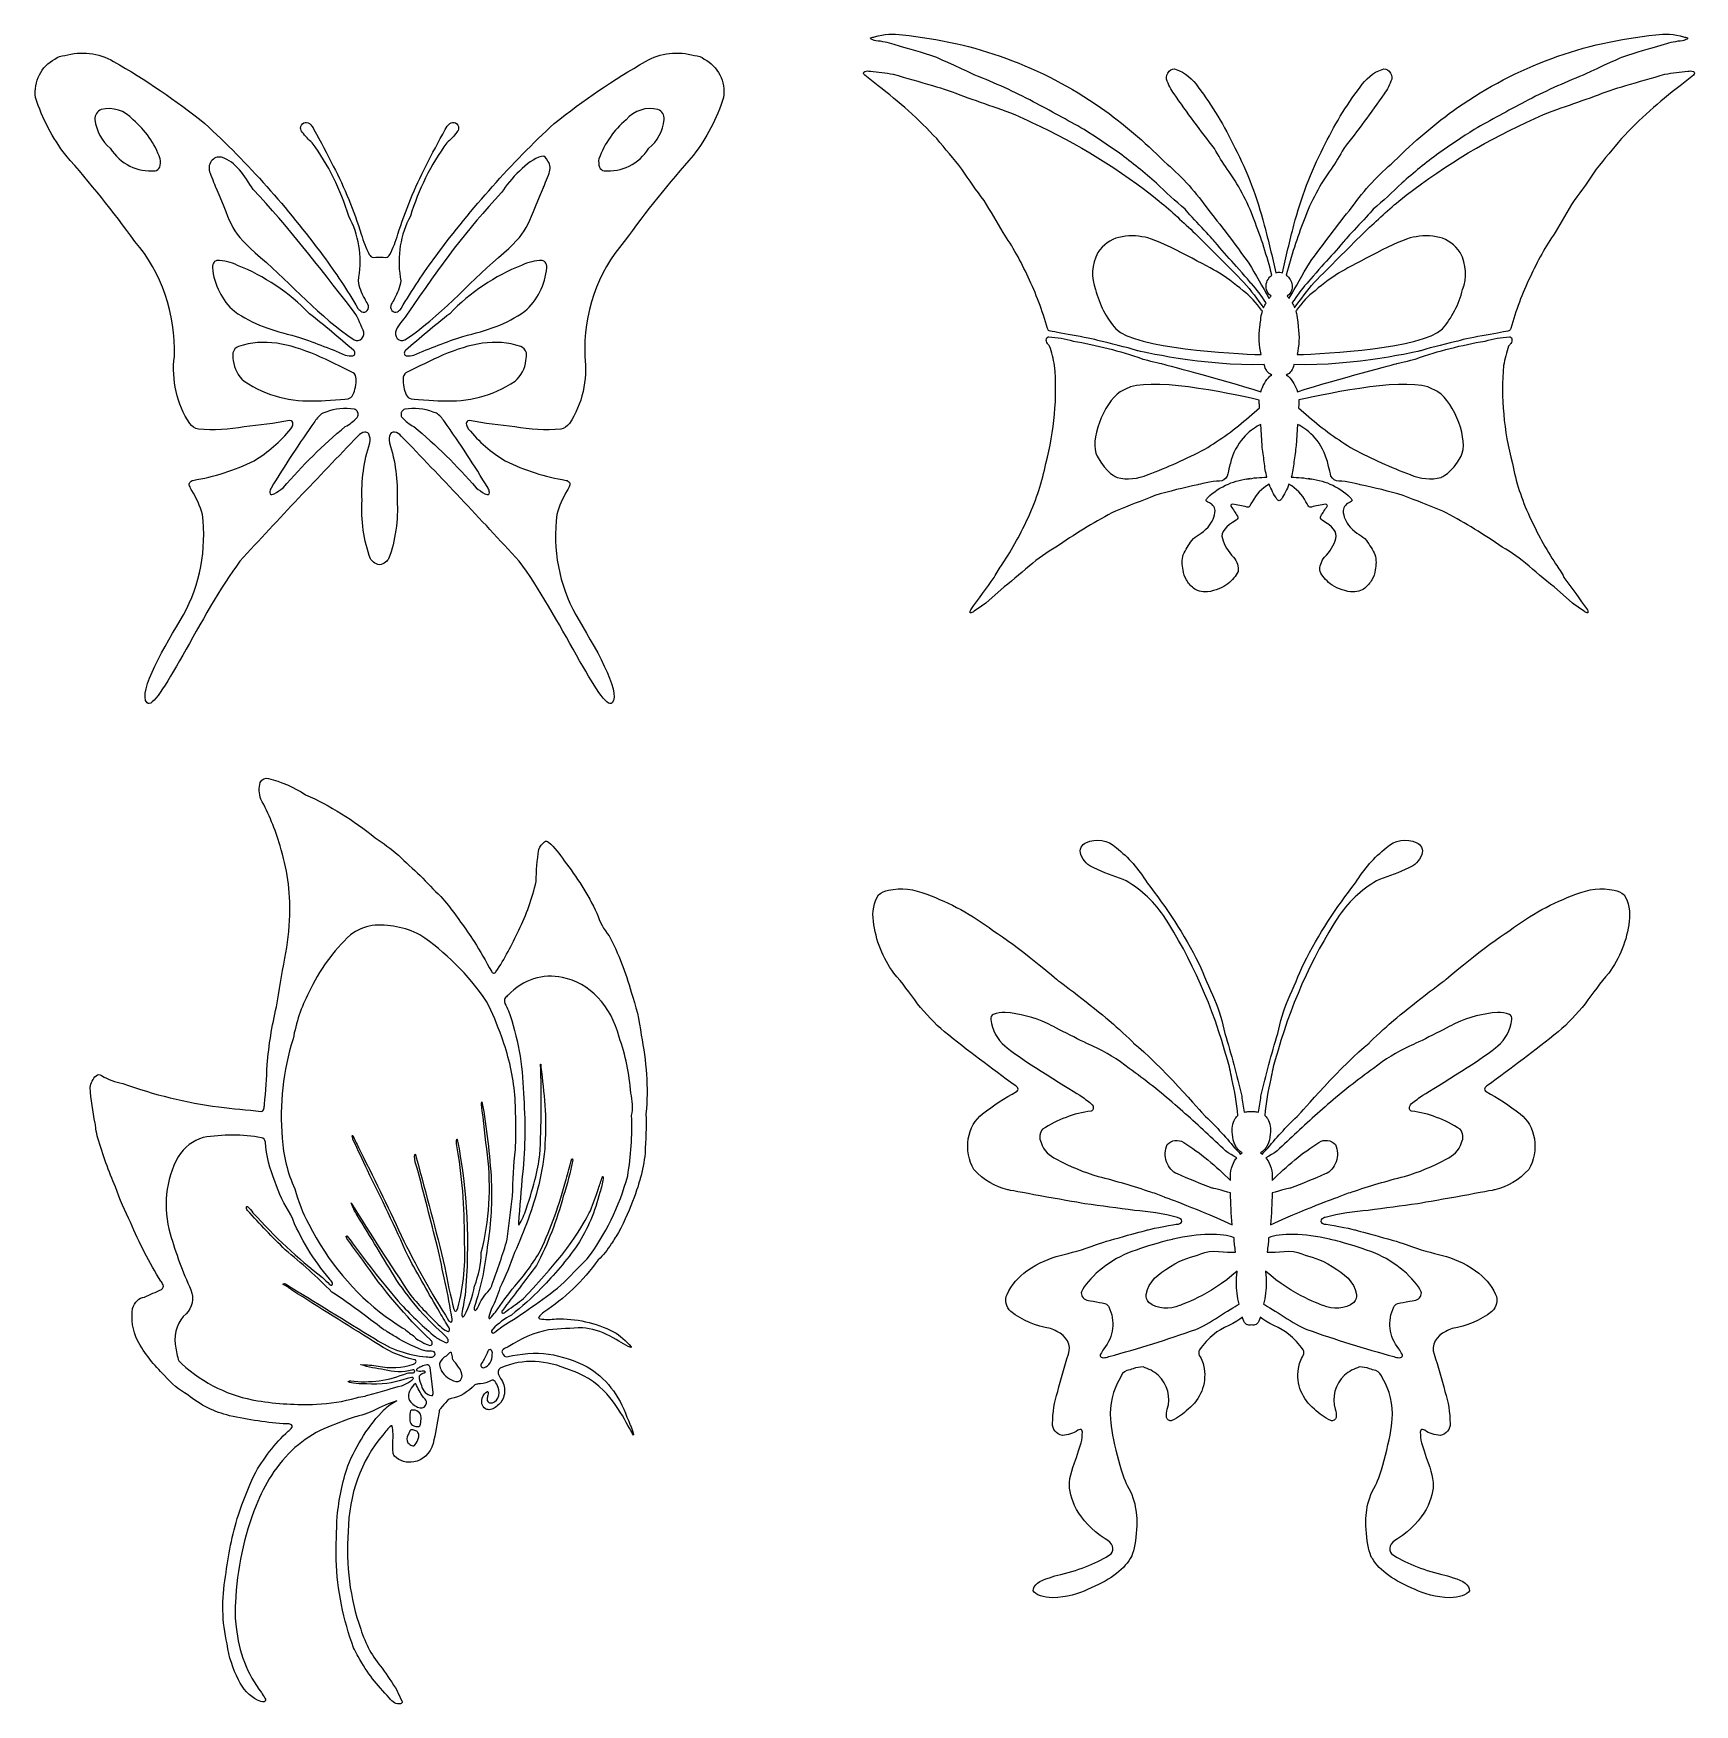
# Model space of a CAD drawing. Header units: centimetres. Extents: x -5.1 to 5.1, y -5.1 to 5.1.
import ezdxf

# ---------------------------------------------------------------- set-up
doc = ezdxf.new("R2010")
doc.units = ezdxf.units.CM
doc.header["$MEASUREMENT"] = 0
doc.layers.add('Layer 1', color=7, linetype='Continuous')

msp = doc.modelspace()

# ---------------------------------------------------------------- linework, layer by layer
at = {"layer": 'Layer 1'}
for points, knots in [([(5.09711, 4.9065), (5.0856, 4.90981), (5.07401, 4.91031), (5.06306, 4.90798), (5.06306, 4.90798), (5.01559, 4.90454), (4.96868, 4.8984), (4.92241, 4.88959), (4.92241, 4.88959), (4.84195, 4.86599), (4.76131, 4.84281), (4.68055, 4.82006), (4.68055, 4.82006), (4.61597, 4.80069), (4.55223, 4.77876), (4.48944, 4.75434), (4.48944, 4.75434), (4.42107, 4.72995), (4.3526, 4.70589), (4.28396, 4.68229), (4.28396, 4.68229), (4.21019, 4.6571), (4.13831, 4.62683), (4.06877, 4.5917), (4.06877, 4.5917), (3.78987, 4.46459), (3.52727, 4.30291), (3.28526, 4.10921), (3.28526, 4.10921), (3.21017, 4.045), (3.13675, 3.97853), (3.06502, 3.90971), (3.06502, 3.90971), (2.96437, 3.8098), (2.8642, 3.70937), (2.76443, 3.60838), (2.76443, 3.60838), (2.72191, 3.55859), (2.68169, 3.5063), (2.64362, 3.45191), (2.64362, 3.45191), (2.63931, 3.46265), (2.63433, 3.47316), (2.62864, 3.48324), (2.62864, 3.48324), (2.62898, 3.48369), (2.62935, 3.48406), (2.62972, 3.48454), (2.62972, 3.48454), (2.65938, 3.5265), (2.68253, 3.56582), (2.71825, 3.60117), (2.71825, 3.60117), (2.71825, 3.60117), (2.78993, 3.68496), (2.82419, 3.72359), (2.82419, 3.72359), (2.86504, 3.76595), (2.90428, 3.81016), (2.94196, 3.85617), (2.94196, 3.85617), (2.9544, 3.87443), (3.08782, 4.01159), (3.12717, 4.05871), (3.12717, 4.05871), (3.18768, 4.1097), (3.24631, 4.16327), (3.30309, 4.21926), (3.30309, 4.21926), (3.37649, 4.28429), (3.45239, 4.34589), (3.53066, 4.40386), (3.53066, 4.40386), (3.60239, 4.45389), (3.67494, 4.50242), (3.74839, 4.54946), (3.74839, 4.54946), (3.85187, 4.60754), (3.95596, 4.66442), (4.0606, 4.7203), (4.0606, 4.7203), (4.17736, 4.78126), (4.29724, 4.83582), (4.41975, 4.88392), (4.41975, 4.88392), (4.44092, 4.89678), (4.65399, 4.99142), (4.65399, 4.99142), (4.65399, 4.99142), (4.76242, 5.0305), (4.80128, 5.03629), (4.91722, 5.07238), (4.91722, 5.07238), (4.95365, 5.08426), (4.99146, 5.09188), (5.03025, 5.09513), (5.03025, 5.09513), (5.03999, 5.09722), (5.04927, 5.10079), (5.05787, 5.10579), (5.05787, 5.10579), (5.05959, 5.10703), (5.06083, 5.10886), (5.06155, 5.11108), (5.06155, 5.11108), (5.06171, 5.11156), (5.06163, 5.11216), (5.06139, 5.11267), (5.06139, 5.11267), (5.0612, 5.1132), (5.06078, 5.1136), (5.06031, 5.11378), (5.06031, 5.11378), (5.05245, 5.11629), (5.04446, 5.11807), (5.0365, 5.11907), (5.0365, 5.11907), (4.97911, 5.1364), (4.9209, 5.14042), (4.86534, 5.131), (4.86534, 5.131), (4.42335, 5.08861), (4.00775, 4.93637), (3.64672, 4.68446), (3.64672, 4.68446), (3.50742, 4.58643), (3.37647, 4.47528), (3.25506, 4.35183), (3.25506, 4.35183), (3.15923, 4.27132), (3.07276, 4.17792), (2.99736, 4.07322), (2.99736, 4.07322), (2.9078, 3.95977), (2.82022, 3.84436), (2.73455, 3.72693), (2.73455, 3.72693), (2.69256, 3.65552), (2.65126, 3.58347), (2.61062, 3.51092), (2.61062, 3.51092), (2.61062, 3.51084), (2.61059, 3.51073), (2.61057, 3.51066), (2.61057, 3.51066), (2.60644, 3.51616), (2.60208, 3.52143), (2.59753, 3.52659), (2.59753, 3.52659), (2.61166, 3.5335), (2.62227, 3.54694), (2.62671, 3.5644), (2.62671, 3.5644), (2.63266, 3.58768), (2.62679, 3.61457), (2.61121, 3.63499), (2.61121, 3.63499), (2.60573, 3.642), (2.59938, 3.64785), (2.59274, 3.65306), (2.59274, 3.65306), (2.62253, 3.77016), (2.6591, 3.88396), (2.70246, 3.99363), (2.70246, 3.99363), (2.74426, 4.10756), (2.80006, 4.21249), (2.86841, 4.30568), (2.86841, 4.30568), (2.89572, 4.34632), (2.92159, 4.38828), (2.94596, 4.43152), (2.94596, 4.43152), (3.03158, 4.54119), (3.11442, 4.65377), (3.19446, 4.76908), (3.19446, 4.76908), (3.21404, 4.79551), (3.2297, 4.82567), (3.24092, 4.85854), (3.24092, 4.85854), (3.24402, 4.87558), (3.23806, 4.89455), (3.22552, 4.90738), (3.22552, 4.90738), (3.21301, 4.92029), (3.19607, 4.9249), (3.18189, 4.91931), (3.18189, 4.91931), (3.12649, 4.89952), (3.0795, 4.86123), (3.0464, 4.80893), (3.0464, 4.80893), (2.95985, 4.69516), (2.88413, 4.57062), (2.82047, 4.43703), (2.82047, 4.43703), (2.74422, 4.28892), (2.68355, 4.1295), (2.6396, 3.96155), (2.6396, 3.96155), (2.61441, 3.86413), (2.59073, 3.76605), (2.5684, 3.66728), (2.5684, 3.66728), (2.56345, 3.66916), (2.5584, 3.67061), (2.55329, 3.67151), (2.55329, 3.67151), (2.55162, 3.67146), (2.55006, 3.67101), (2.5484, 3.67085), (2.5484, 3.67085), (2.54673, 3.67101), (2.5452, 3.67146), (2.54351, 3.67151), (2.54351, 3.67151), (2.5384, 3.67064), (2.53332, 3.66916), (2.5284, 3.66728), (2.5284, 3.66728), (2.50607, 3.76602), (2.48239, 3.86413), (2.45723, 3.96155), (2.45723, 3.96155), (2.41326, 4.12951), (2.35259, 4.28892), (2.27633, 4.43703), (2.27633, 4.43703), (2.21267, 4.57062), (2.13695, 4.69516), (2.0504, 4.80893), (2.0504, 4.80893), (2.0173, 4.86124), (1.97031, 4.89955), (1.91496, 4.91931), (1.91496, 4.91931), (1.90073, 4.92489), (1.88377, 4.92029), (1.87128, 4.90738), (1.87128, 4.90738), (1.85874, 4.89457), (1.85279, 4.87558), (1.85588, 4.85854), (1.85588, 4.85854), (1.8671, 4.82568), (1.88276, 4.79552), (1.90234, 4.76908), (1.90234, 4.76908), (1.98235, 4.65377), (2.06519, 4.54117), (2.15084, 4.43152), (2.15084, 4.43152), (2.17521, 4.38829), (2.20106, 4.34632), (2.22839, 4.30568), (2.22839, 4.30568), (2.29673, 4.21249), (2.35256, 4.10756), (2.39434, 3.99363), (2.39434, 3.99363), (2.43773, 3.88396), (2.47427, 3.77019), (2.50406, 3.65306), (2.50406, 3.65306), (2.49742, 3.64785), (2.4911, 3.64203), (2.48559, 3.63499), (2.48559, 3.63499), (2.47003, 3.61454), (2.46413, 3.58766), (2.47009, 3.5644), (2.47009, 3.5644), (2.47454, 3.54694), (2.48512, 3.5335), (2.49927, 3.52659), (2.49927, 3.52659), (2.49472, 3.52143), (2.49035, 3.51614), (2.48625, 3.51066), (2.48625, 3.51066), (2.4862, 3.51074), (2.48617, 3.51082), (2.48617, 3.51092), (2.48617, 3.51092), (2.44556, 3.58347), (2.40423, 3.65549), (2.36224, 3.72693), (2.36224, 3.72693), (2.27659, 3.84435), (2.18899, 3.95979), (2.09943, 4.07322), (2.09943, 4.07322), (2.024, 4.17792), (1.93761, 4.27131), (1.84173, 4.35183), (1.84173, 4.35183), (1.72031, 4.47528), (1.58937, 4.58644), (1.45007, 4.68446), (1.45007, 4.68446), (1.08896, 4.9364), (0.67335, 5.08861), (0.23134, 5.131), (0.23134, 5.131), (0.17578, 5.14042), (0.11757, 5.1364), (0.06018, 5.11907), (0.06018, 5.11907), (0.05222, 5.11804), (0.04423, 5.11629), (0.03637, 5.11378), (0.03637, 5.11378), (0.03589, 5.11359), (0.03552, 5.1132), (0.03529, 5.11267), (0.03529, 5.11267), (0.03505, 5.11217), (0.035, 5.11156), (0.0351, 5.11108), (0.0351, 5.11108), (0.03581, 5.10886), (0.03706, 5.10703), (0.03883, 5.10579), (0.03883, 5.10579), (0.0474, 5.10079), (0.05672, 5.09722), (0.06643, 5.09513), (0.06643, 5.09513), (0.10524, 5.09185), (0.14305, 5.08426), (0.17946, 5.07238), (0.17946, 5.07238), (0.2954, 5.03632), (0.33429, 5.0305), (0.44272, 4.99142), (0.44272, 4.99142), (0.44272, 4.99142), (0.65579, 4.89675), (0.67693, 4.88392), (0.67693, 4.88392), (0.79943, 4.83582), (0.91931, 4.78126), (1.03608, 4.7203), (1.03608, 4.7203), (1.14072, 4.66445), (1.24481, 4.60756), (1.34829, 4.54946), (1.34829, 4.54946), (1.42171, 4.50239), (1.49429, 4.45387), (1.56602, 4.40386), (1.56602, 4.40386), (1.64428, 4.34589), (1.72017, 4.28429), (1.79359, 4.21926), (1.79359, 4.21926), (1.85037, 4.16325), (1.909, 4.1097), (1.96951, 4.05871), (1.96951, 4.05871), (2.00885, 4.01159), (2.14228, 3.87445), (2.15472, 3.85617), (2.15472, 3.85617), (2.1924, 3.81016), (2.23166, 3.76592), (2.27249, 3.72359), (2.27249, 3.72359), (2.30675, 3.68493), (2.37843, 3.60117), (2.37843, 3.60117), (2.37843, 3.60117), (2.41415, 3.56585), (2.43733, 3.52653), (2.46701, 3.48454), (2.46701, 3.48454), (2.46733, 3.48406), (2.46772, 3.48369), (2.46804, 3.48324), (2.46804, 3.48324), (2.46232, 3.47316), (2.45738, 3.46266), (2.45306, 3.45191), (2.45306, 3.45191), (2.41499, 3.50628), (2.37477, 3.55859), (2.33225, 3.60838), (2.33225, 3.60838), (2.23248, 3.70937), (2.13228, 3.80981), (2.03166, 3.90971), (2.03166, 3.90971), (1.95996, 3.97853), (1.88656, 4.04499), (1.81142, 4.10921), (1.81142, 4.10921), (1.56941, 4.30291), (1.30681, 4.4646), (1.02791, 4.5917), (1.02791, 4.5917), (0.95838, 4.62684), (0.88649, 4.65711), (0.81272, 4.68229), (0.81272, 4.68229), (0.74409, 4.70592), (0.67561, 4.72994), (0.60722, 4.75434), (0.60722, 4.75434), (0.54446, 4.77876), (0.48075, 4.80067), (0.41614, 4.82006), (0.41614, 4.82006), (0.33539, 4.84281), (0.25477, 4.86602), (0.17428, 4.88959), (0.17428, 4.88959), (0.128, 4.8984), (0.08107, 4.90454), (0.03363, 4.90798), (0.03363, 4.90798), (0.02268, 4.91031), (0.01103, 4.90981), (-0.00042, 4.9065), (-0.00042, 4.9065), (-0.00434, 4.90504), (-0.00733, 4.90092), (-0.00775, 4.89634), (-0.00775, 4.89634), (-0.00756, 4.89086), (-0.00516, 4.88615), (-0.00119, 4.88361), (-0.00119, 4.88361), (0.02686, 4.86218), (0.05448, 4.84009), (0.08168, 4.81736), (0.08168, 4.81736), (0.20995, 4.72071), (0.33039, 4.61231), (0.4422, 4.49317), (0.4422, 4.49317), (0.49459, 4.43126), (0.54631, 4.36868), (0.59738, 4.30537), (0.59738, 4.30537), (0.64053, 4.23891), (0.68596, 4.17459), (0.73356, 4.11241), (0.73356, 4.11241), (0.77372, 4.04761), (0.81262, 3.98171), (0.85021, 3.91474), (0.85021, 3.91474), (0.90897, 3.82976), (0.96044, 3.73808), (1.00401, 3.64074), (1.00401, 3.64074), (1.05227, 3.54115), (1.09233, 3.43571), (1.12347, 3.32559), (1.12347, 3.32559), (1.12479, 3.31874), (1.12858, 3.31318), (1.13403, 3.31019), (1.13403, 3.31019), (1.16335, 3.30352), (1.37546, 3.26923), (1.4492, 3.24815), (1.4492, 3.24815), (1.49484, 3.23862), (1.62279, 3.20497), (1.66425, 3.19285), (1.66425, 3.19285), (1.66425, 3.19285), (1.67729, 3.18846), (1.67729, 3.18846), (1.67729, 3.18846), (1.67729, 3.18846), (2.08504, 3.09107), (2.45749, 3.103), (2.45749, 3.103), (2.46228, 3.07244), (2.47987, 3.04905), (2.50408, 3.03881), (2.50408, 3.03881), (2.50003, 3.03677), (2.49601, 3.03452), (2.49212, 3.0319), (2.49212, 3.0319), (2.46553, 3.00557), (2.44635, 2.9721), (2.43571, 2.93636), (2.43571, 2.93636), (2.18166, 3.01677), (1.82394, 3.10934), (1.82394, 3.10934), (1.82394, 3.10934), (1.80346, 3.11347), (1.70826, 3.13754), (1.70525, 3.13892), (1.70525, 3.13892), (1.5678, 3.18723), (1.42609, 3.22361), (1.2812, 3.24788), (1.2812, 3.24788), (1.23273, 3.26238), (1.18238, 3.27098), (1.13097, 3.27362), (1.13097, 3.27362), (1.12504, 3.27399), (1.11917, 3.26936), (1.11708, 3.26264), (1.11708, 3.26264), (1.11428, 3.25166), (1.11631, 3.24057), (1.12256, 3.23309), (1.12256, 3.23309), (1.12761, 3.22814), (1.13232, 3.22259), (1.1364, 3.21655), (1.1364, 3.21655), (1.1496, 3.17826), (1.16, 3.13844), (1.16757, 3.09757), (1.16757, 3.09757), (1.18458, 2.90027), (1.16604, 2.69556), (1.11301, 2.49548), (1.11301, 2.49548), (1.09184, 2.38361), (1.05639, 2.27371), (1.00779, 2.16935), (1.00779, 2.16935), (0.96186, 2.06778), (0.90804, 1.97009), (0.84703, 1.87775), (0.84703, 1.87775), (0.82827, 1.85111), (0.81118, 1.82322), (0.79586, 1.79419), (0.79586, 1.79419), (0.74752, 1.72749), (0.69929, 1.66071), (0.65113, 1.59382), (0.65113, 1.59382), (0.64798, 1.58914), (0.64687, 1.58329), (0.64795, 1.57816), (0.64795, 1.57816), (0.64827, 1.57708), (0.64896, 1.57612), (0.64991, 1.57567), (0.64991, 1.57567), (0.6511, 1.57514), (0.65253, 1.57506), (0.65388, 1.57554), (0.65388, 1.57554), (0.66026, 1.57832), (0.6665, 1.58181), (0.67237, 1.58589), (0.67237, 1.58589), (0.6965, 1.60203), (0.72031, 1.61891), (0.74381, 1.63629), (0.74381, 1.63629), (0.74381, 1.63629), (0.85681, 1.73554), (0.85681, 1.73554), (0.85681, 1.73554), (0.9165, 1.78229), (0.97508, 1.83113), (1.03244, 1.88196), (1.03244, 1.88196), (1.08512, 1.92337), (1.13994, 1.96062), (1.1964, 1.99346), (1.1964, 1.99346), (1.30827, 2.07164), (1.42373, 2.14142), (1.54197, 2.20227), (1.54197, 2.20227), (1.62299, 2.23357), (1.70382, 2.26572), (1.78449, 2.29879), (1.78449, 2.29879), (1.87249, 2.32366), (1.96078, 2.34544), (2.04926, 2.36409), (2.04926, 2.36409), (2.04926, 2.36409), (2.13797, 2.38901), (2.18166, 2.38573), (2.18166, 2.38573), (2.20055, 2.38401), (2.21992, 2.3969), (2.22934, 2.41745), (2.22934, 2.41745), (2.23376, 2.4369), (2.23852, 2.45626), (2.24365, 2.47558), (2.24365, 2.47558), (2.24661, 2.48926), (2.25013, 2.50278), (2.25392, 2.51627), (2.25392, 2.51627), (2.29329, 2.64713), (2.38256, 2.70899), (2.43508, 2.73492), (2.43508, 2.73492), (2.43508, 2.73492), (2.44368, 2.60557), (2.44368, 2.60557), (2.44368, 2.60557), (2.4477, 2.57168), (2.4522, 2.538), (2.45723, 2.50445), (2.45723, 2.50445), (2.45996, 2.47188), (2.46551, 2.44026), (2.47377, 2.41002), (2.47377, 2.41002), (2.43242, 2.41036), (2.39066, 2.40655), (2.34923, 2.39756), (2.34923, 2.39756), (2.34923, 2.39756), (2.36992, 2.40163), (2.36992, 2.40163), (2.36992, 2.40163), (2.33129, 2.39962), (2.272, 2.38562), (2.23657, 2.36856), (2.23657, 2.36856), (2.18839, 2.34856), (2.14473, 2.31972), (2.10872, 2.28416), (2.10872, 2.28416), (2.10367, 2.2794), (2.10044, 2.27342), (2.09964, 2.26715), (2.09964, 2.26715), (2.09964, 2.26715), (2.1003, 2.26485), (2.1003, 2.26485), (2.1003, 2.26485), (2.10255, 2.2613), (2.10599, 2.25855), (2.11017, 2.25691), (2.11017, 2.25691), (2.13523, 2.24916), (2.15208, 2.22942), (2.15414, 2.20537), (2.15414, 2.20537), (2.15372, 2.16917), (2.1384, 2.13298), (2.11104, 2.10356), (2.11104, 2.10356), (2.07159, 2.0598), (2.03809, 2.05295), (2.01127, 2.02178), (2.01127, 2.02178), (1.99045, 1.99294), (1.97277, 1.96357), (1.95846, 1.93386), (1.95846, 1.93386), (1.95013, 1.90211), (1.94999, 1.87033), (1.9579, 1.83954), (1.9579, 1.83954), (1.95904, 1.81856), (1.96608, 1.79813), (1.9787, 1.77898), (1.9787, 1.77898), (1.98801, 1.76062), (2.00259, 1.74345), (2.02188, 1.72807), (2.02188, 1.72807), (2.03903, 1.71159), (2.07202, 1.70256), (2.10813, 1.70452), (2.10813, 1.70452), (2.15753, 1.71285), (2.20187, 1.7304), (2.2332, 1.754), (2.2332, 1.754), (2.26207, 1.77744), (2.28337, 1.80321), (2.2958, 1.82994), (2.2958, 1.82994), (2.30064, 1.86092), (2.29122, 1.89122), (2.26847, 1.91807), (2.26847, 1.91807), (2.23378, 1.95358), (2.21053, 1.99268), (2.19955, 2.03377), (2.19955, 2.03377), (2.18722, 2.07227), (2.22109, 2.10947), (2.28411, 2.14667), (2.28411, 2.14667), (2.28869, 2.14929), (2.29221, 2.15334), (2.29353, 2.15791), (2.29353, 2.15791), (2.29504, 2.16254), (2.29435, 2.16728), (2.2917, 2.17101), (2.2917, 2.17101), (2.27937, 2.19175), (2.26627, 2.21202), (2.25238, 2.23184), (2.25238, 2.23184), (2.25116, 2.23396), (2.25092, 2.2365), (2.2518, 2.23898), (2.2518, 2.23898), (2.25363, 2.24255), (2.25794, 2.24477), (2.26215, 2.24435), (2.26215, 2.24435), (2.29194, 2.23998), (2.32115, 2.234), (2.34981, 2.22657), (2.34981, 2.22657), (2.35611, 2.22472), (2.36349, 2.22718), (2.36735, 2.2326), (2.36735, 2.2326), (2.37264, 2.24133), (2.37796, 2.25001), (2.38338, 2.25871), (2.38338, 2.25871), (2.40542, 2.30321), (2.44214, 2.34129), (2.48757, 2.36793), (2.48757, 2.36793), (2.49982, 2.33515), (2.5153, 2.30424), (2.53422, 2.27612), (2.53422, 2.27612), (2.53774, 2.27054), (2.54274, 2.26697), (2.54835, 2.26488), (2.54835, 2.26488), (2.55396, 2.26697), (2.55896, 2.27052), (2.56248, 2.27612), (2.56248, 2.27612), (2.58142, 2.30425), (2.59688, 2.33512), (2.60913, 2.36793), (2.60913, 2.36793), (2.65459, 2.34129), (2.69128, 2.30321), (2.71332, 2.25871), (2.71332, 2.25871), (2.71877, 2.25001), (2.72406, 2.24133), (2.72935, 2.2326), (2.72935, 2.2326), (2.73321, 2.22718), (2.74062, 2.22472), (2.74689, 2.22657), (2.74689, 2.22657), (2.77554, 2.234), (2.80478, 2.23998), (2.83455, 2.24435), (2.83455, 2.24435), (2.83873, 2.24477), (2.84304, 2.24255), (2.8449, 2.23898), (2.8449, 2.23898), (2.84575, 2.23652), (2.84551, 2.23398), (2.84432, 2.23184), (2.84432, 2.23184), (2.83043, 2.21202), (2.81731, 2.19176), (2.805, 2.17101), (2.805, 2.17101), (2.80233, 2.16725), (2.80167, 2.16254), (2.80317, 2.15791), (2.80317, 2.15791), (2.80452, 2.15333), (2.80804, 2.14928), (2.81259, 2.14667), (2.81259, 2.14667), (2.87561, 2.10947), (2.90948, 2.07224), (2.89715, 2.03377), (2.89715, 2.03377), (2.88617, 1.99271), (2.86289, 1.9536), (2.82823, 1.91807), (2.82823, 1.91807), (2.80548, 1.89124), (2.79608, 1.86095), (2.8009, 1.82994), (2.8009, 1.82994), (2.81336, 1.80322), (2.83463, 1.77739), (2.8635, 1.75398), (2.8635, 1.75398), (2.89485, 1.73041), (2.93914, 1.71286), (2.9886, 1.70453), (2.9886, 1.70453), (3.02469, 1.7026), (3.05766, 1.71162), (3.07485, 1.7281), (3.07485, 1.7281), (3.09414, 1.74345), (3.10869, 1.76062), (3.118, 1.77898), (3.118, 1.77898), (3.13065, 1.79816), (3.13766, 1.81859), (3.13882, 1.83957), (3.13882, 1.83957), (3.14673, 1.87037), (3.1466, 1.90214), (3.13826, 1.93389), (3.13826, 1.93389), (3.12395, 1.9636), (3.10627, 1.99297), (3.08545, 2.02181), (3.08545, 2.02181), (3.05859, 2.05298), (3.02512, 2.05986), (2.98568, 2.10359), (2.98568, 2.10359), (2.95832, 2.13301), (2.943, 2.16918), (2.94258, 2.2054), (2.94258, 2.2054), (2.94464, 2.22945), (2.9615, 2.24916), (2.98655, 2.25694), (2.98655, 2.25694), (2.99073, 2.25861), (2.99417, 2.26133), (2.99642, 2.26488), (2.99642, 2.26488), (2.99642, 2.26488), (2.99708, 2.26718), (2.99708, 2.26718), (2.99708, 2.26718), (2.99629, 2.27345), (2.99308, 2.27943), (2.988, 2.28419), (2.988, 2.28419), (2.95199, 2.31978), (2.90833, 2.34862), (2.86015, 2.36859), (2.86015, 2.36859), (2.82472, 2.38563), (2.76543, 2.39963), (2.7268, 2.40166), (2.7268, 2.40166), (2.7268, 2.40166), (2.74749, 2.39759), (2.74749, 2.39759), (2.74749, 2.39759), (2.70606, 2.40659), (2.66428, 2.4104), (2.62298, 2.41005), (2.62298, 2.41005), (2.63121, 2.44029), (2.63676, 2.47191), (2.63949, 2.50448), (2.63949, 2.50448), (2.64449, 2.53803), (2.64899, 2.57171), (2.65304, 2.6056), (2.65304, 2.6056), (2.65304, 2.6056), (2.66164, 2.73495), (2.66164, 2.73495), (2.66164, 2.73495), (2.71413, 2.70902), (2.8034, 2.64716), (2.8428, 2.5163), (2.8428, 2.5163), (2.84658, 2.50283), (2.85008, 2.48929), (2.85307, 2.47561), (2.85307, 2.47561), (2.8582, 2.45632), (2.86297, 2.43695), (2.86738, 2.41748), (2.86738, 2.41748), (2.87677, 2.39692), (2.89617, 2.38401), (2.91506, 2.38576), (2.91506, 2.38576), (2.95877, 2.38904), (3.04746, 2.36412), (3.04746, 2.36412), (3.04746, 2.36412), (3.13594, 2.34547), (3.22428, 2.32369), (3.31226, 2.29882), (3.31226, 2.29882), (3.39296, 2.26575), (3.47376, 2.2336), (3.55475, 2.2023), (3.55475, 2.2023), (3.67299, 2.14145), (3.78846, 2.07168), (3.90032, 1.99349), (3.90032, 1.99349), (3.95681, 1.96066), (4.0116, 1.9234), (4.06428, 1.88199), (4.06428, 1.88199), (4.12164, 1.83119), (4.18022, 1.78232), (4.23991, 1.73557), (4.23991, 1.73557), (4.23991, 1.73557), (4.35291, 1.63632), (4.35291, 1.63632), (4.35291, 1.63632), (4.37643, 1.61894), (4.40022, 1.60206), (4.42437, 1.58592), (4.42437, 1.58592), (4.43027, 1.58187), (4.43651, 1.57835), (4.44284, 1.57555), (4.44284, 1.57555), (4.44422, 1.57507), (4.44562, 1.57515), (4.44681, 1.57568), (4.44681, 1.57568), (4.44779, 1.57616), (4.44848, 1.57708), (4.44877, 1.57817), (4.44877, 1.57817), (4.44985, 1.58328), (4.44872, 1.58915), (4.44559, 1.59383), (4.44559, 1.59383), (4.39746, 1.66072), (4.3492, 1.72752), (4.30086, 1.7942), (4.30086, 1.7942), (4.28557, 1.82325), (4.26845, 1.85111), (4.24969, 1.87776), (4.24969, 1.87776), (4.18865, 1.97013), (4.13486, 2.06778), (4.08893, 2.16936), (4.08893, 2.16936), (4.04033, 2.27369), (4.00487, 2.38362), (3.98371, 2.49549), (3.98371, 2.49549), (3.93069, 2.69559), (3.91217, 2.90028), (3.92915, 3.09758), (3.92915, 3.09758), (3.93672, 3.13846), (3.94712, 3.17825), (3.96032, 3.21656), (3.96032, 3.21656), (3.96439, 3.22259), (3.9691, 3.22815), (3.97418, 3.2331), (3.97418, 3.2331), (3.9804, 3.24059), (3.98246, 3.25167), (3.97963, 3.26265), (3.97963, 3.26265), (3.97754, 3.26934), (3.97164, 3.27397), (3.96574, 3.27363), (3.96574, 3.27363), (3.91436, 3.27098), (3.86398, 3.26239), (3.81551, 3.24789), (3.81551, 3.24789), (3.6706, 3.22363), (3.52891, 3.18725), (3.39146, 3.13893), (3.39146, 3.13893), (3.38844, 3.13755), (3.29325, 3.1135), (3.27277, 3.10935), (3.27277, 3.10935), (3.27277, 3.10935), (2.91503, 3.01675), (2.661, 2.93637), (2.661, 2.93637), (2.65039, 2.97212), (2.63118, 3.00559), (2.60459, 3.03191), (2.60459, 3.03191), (2.6007, 3.03453), (2.59668, 3.03678), (2.59266, 3.03882), (2.59266, 3.03882), (2.61684, 3.04909), (2.63444, 3.07245), (2.63923, 3.10301), (2.63923, 3.10301), (3.01168, 3.09108), (3.41943, 3.18847), (3.41943, 3.18847), (3.41943, 3.18847), (3.41943, 3.18847), (3.43247, 3.19286), (3.43247, 3.19286), (3.43247, 3.19286), (3.47393, 3.20498), (3.60188, 3.23863), (3.64752, 3.24816), (3.64752, 3.24816), (3.72126, 3.26922), (3.93338, 3.30351), (3.96269, 3.3102), (3.96269, 3.3102), (3.96814, 3.31316), (3.97195, 3.31875), (3.97325, 3.3256), (3.97325, 3.3256), (4.00442, 3.43572), (4.04442, 3.54113), (4.09271, 3.64075), (4.09271, 3.64075), (4.13626, 3.73809), (4.18775, 3.82977), (4.24651, 3.91475), (4.24651, 3.91475), (4.28411, 3.98172), (4.32303, 4.04762), (4.36316, 4.11242), (4.36316, 4.11242), (4.41079, 4.1746), (4.45621, 4.23892), (4.49934, 4.30538), (4.49934, 4.30538), (4.5504, 4.36869), (4.60216, 4.43127), (4.65452, 4.49318), (4.65452, 4.49318), (4.76631, 4.61232), (4.8868, 4.72072), (5.01507, 4.81737), (5.01507, 4.81737), (5.04222, 4.8401), (5.06987, 4.86219), (5.09794, 4.88362), (5.09794, 4.88362), (5.10188, 4.88616), (5.10429, 4.89087), (5.10448, 4.89635), (5.10448, 4.89635), (5.10401, 4.90089), (5.10102, 4.90502), (5.09711, 4.9065)], [0, 0, 0, 0, 0.00374532, 0.00374532, 0.00374532, 0.00374532, 0.00749064, 0.00749064, 0.00749064, 0.00749064, 0.01123596, 0.01123596, 0.01123596, 0.01123596, 0.01498127, 0.01498127, 0.01498127, 0.01498127, 0.01872659, 0.01872659, 0.01872659, 0.01872659, 0.02247191, 0.02247191, 0.02247191, 0.02247191, 0.02621723, 0.02621723, 0.02621723, 0.02621723, 0.02996255, 0.02996255, 0.02996255, 0.02996255, 0.03370787, 0.03370787, 0.03370787, 0.03370787, 0.03745318, 0.03745318, 0.03745318, 0.03745318, 0.0411985, 0.0411985, 0.0411985, 0.0411985, 0.04494382, 0.04494382, 0.04494382, 0.04494382, 0.04868914, 0.04868914, 0.04868914, 0.04868914, 0.05243446, 0.05243446, 0.05243446, 0.05243446, 0.05617978, 0.05617978, 0.05617978, 0.05617978, 0.05992509, 0.05992509, 0.05992509, 0.05992509, 0.06367041, 0.06367041, 0.06367041, 0.06367041, 0.06741573, 0.06741573, 0.06741573, 0.06741573, 0.07116105, 0.07116105, 0.07116105, 0.07116105, 0.07490637, 0.07490637, 0.07490637, 0.07490637, 0.07865169, 0.07865169, 0.07865169, 0.07865169, 0.082397, 0.082397, 0.082397, 0.082397, 0.08614232, 0.08614232, 0.08614232, 0.08614232, 0.08988764, 0.08988764, 0.08988764, 0.08988764, 0.09363296, 0.09363296, 0.09363296, 0.09363296, 0.09737828, 0.09737828, 0.09737828, 0.09737828, 0.1011236, 0.1011236, 0.1011236, 0.1011236, 0.10486891, 0.10486891, 0.10486891, 0.10486891, 0.10861423, 0.10861423, 0.10861423, 0.10861423, 0.11235955, 0.11235955, 0.11235955, 0.11235955, 0.11610487, 0.11610487, 0.11610487, 0.11610487, 0.11985019, 0.11985019, 0.11985019, 0.11985019, 0.12359551, 0.12359551, 0.12359551, 0.12359551, 0.12734082, 0.12734082, 0.12734082, 0.12734082, 0.13108614, 0.13108614, 0.13108614, 0.13108614, 0.13483146, 0.13483146, 0.13483146, 0.13483146, 0.13857678, 0.13857678, 0.13857678, 0.13857678, 0.1423221, 0.1423221, 0.1423221, 0.1423221, 0.14606742, 0.14606742, 0.14606742, 0.14606742, 0.14981273, 0.14981273, 0.14981273, 0.14981273, 0.15355805, 0.15355805, 0.15355805, 0.15355805, 0.15730337, 0.15730337, 0.15730337, 0.15730337, 0.16104869, 0.16104869, 0.16104869, 0.16104869, 0.16479401, 0.16479401, 0.16479401, 0.16479401, 0.16853933, 0.16853933, 0.16853933, 0.16853933, 0.17228464, 0.17228464, 0.17228464, 0.17228464, 0.17602996, 0.17602996, 0.17602996, 0.17602996, 0.17977528, 0.17977528, 0.17977528, 0.17977528, 0.1835206, 0.1835206, 0.1835206, 0.1835206, 0.18726592, 0.18726592, 0.18726592, 0.18726592, 0.19101124, 0.19101124, 0.19101124, 0.19101124, 0.19475655, 0.19475655, 0.19475655, 0.19475655, 0.19850187, 0.19850187, 0.19850187, 0.19850187, 0.20224719, 0.20224719, 0.20224719, 0.20224719, 0.20599251, 0.20599251, 0.20599251, 0.20599251, 0.20973783, 0.20973783, 0.20973783, 0.20973783, 0.21348315, 0.21348315, 0.21348315, 0.21348315, 0.21722846, 0.21722846, 0.21722846, 0.21722846, 0.22097378, 0.22097378, 0.22097378, 0.22097378, 0.2247191, 0.2247191, 0.2247191, 0.2247191, 0.22846442, 0.22846442, 0.22846442, 0.22846442, 0.23220974, 0.23220974, 0.23220974, 0.23220974, 0.23595506, 0.23595506, 0.23595506, 0.23595506, 0.23970037, 0.23970037, 0.23970037, 0.23970037, 0.24344569, 0.24344569, 0.24344569, 0.24344569, 0.24719101, 0.24719101, 0.24719101, 0.24719101, 0.25093633, 0.25093633, 0.25093633, 0.25093633, 0.25468165, 0.25468165, 0.25468165, 0.25468165, 0.25842697, 0.25842697, 0.25842697, 0.25842697, 0.26217228, 0.26217228, 0.26217228, 0.26217228, 0.2659176, 0.2659176, 0.2659176, 0.2659176, 0.26966292, 0.26966292, 0.26966292, 0.26966292, 0.27340824, 0.27340824, 0.27340824, 0.27340824, 0.27715356, 0.27715356, 0.27715356, 0.27715356, 0.28089888, 0.28089888, 0.28089888, 0.28089888, 0.28464419, 0.28464419, 0.28464419, 0.28464419, 0.28838951, 0.28838951, 0.28838951, 0.28838951, 0.29213483, 0.29213483, 0.29213483, 0.29213483, 0.29588015, 0.29588015, 0.29588015, 0.29588015, 0.29962547, 0.29962547, 0.29962547, 0.29962547, 0.30337079, 0.30337079, 0.30337079, 0.30337079, 0.3071161, 0.3071161, 0.3071161, 0.3071161, 0.31086142, 0.31086142, 0.31086142, 0.31086142, 0.31460674, 0.31460674, 0.31460674, 0.31460674, 0.31835206, 0.31835206, 0.31835206, 0.31835206, 0.32209738, 0.32209738, 0.32209738, 0.32209738, 0.3258427, 0.3258427, 0.3258427, 0.3258427, 0.32958801, 0.32958801, 0.32958801, 0.32958801, 0.33333333, 0.33333333, 0.33333333, 0.33333333, 0.33707865, 0.33707865, 0.33707865, 0.33707865, 0.34082397, 0.34082397, 0.34082397, 0.34082397, 0.34456929, 0.34456929, 0.34456929, 0.34456929, 0.34831461, 0.34831461, 0.34831461, 0.34831461, 0.35205993, 0.35205993, 0.35205993, 0.35205993, 0.35580524, 0.35580524, 0.35580524, 0.35580524, 0.35955056, 0.35955056, 0.35955056, 0.35955056, 0.36329588, 0.36329588, 0.36329588, 0.36329588, 0.3670412, 0.3670412, 0.3670412, 0.3670412, 0.37078652, 0.37078652, 0.37078652, 0.37078652, 0.37453184, 0.37453184, 0.37453184, 0.37453184, 0.37827715, 0.37827715, 0.37827715, 0.37827715, 0.38202247, 0.38202247, 0.38202247, 0.38202247, 0.38576779, 0.38576779, 0.38576779, 0.38576779, 0.38951311, 0.38951311, 0.38951311, 0.38951311, 0.39325843, 0.39325843, 0.39325843, 0.39325843, 0.39700375, 0.39700375, 0.39700375, 0.39700375, 0.40074906, 0.40074906, 0.40074906, 0.40074906, 0.40449438, 0.40449438, 0.40449438, 0.40449438, 0.4082397, 0.4082397, 0.4082397, 0.4082397, 0.41198502, 0.41198502, 0.41198502, 0.41198502, 0.41573034, 0.41573034, 0.41573034, 0.41573034, 0.41947566, 0.41947566, 0.41947566, 0.41947566, 0.42322097, 0.42322097, 0.42322097, 0.42322097, 0.42696629, 0.42696629, 0.42696629, 0.42696629, 0.43071161, 0.43071161, 0.43071161, 0.43071161, 0.43445693, 0.43445693, 0.43445693, 0.43445693, 0.43820225, 0.43820225, 0.43820225, 0.43820225, 0.44194757, 0.44194757, 0.44194757, 0.44194757, 0.44569288, 0.44569288, 0.44569288, 0.44569288, 0.4494382, 0.4494382, 0.4494382, 0.4494382, 0.45318352, 0.45318352, 0.45318352, 0.45318352, 0.45692884, 0.45692884, 0.45692884, 0.45692884, 0.46067416, 0.46067416, 0.46067416, 0.46067416, 0.46441948, 0.46441948, 0.46441948, 0.46441948, 0.46816479, 0.46816479, 0.46816479, 0.46816479, 0.47191011, 0.47191011, 0.47191011, 0.47191011, 0.47565543, 0.47565543, 0.47565543, 0.47565543, 0.47940075, 0.47940075, 0.47940075, 0.47940075, 0.48314607, 0.48314607, 0.48314607, 0.48314607, 0.48689139, 0.48689139, 0.48689139, 0.48689139, 0.4906367, 0.4906367, 0.4906367, 0.4906367, 0.49438202, 0.49438202, 0.49438202, 0.49438202, 0.49812734, 0.49812734, 0.49812734, 0.49812734, 0.50187266, 0.50187266, 0.50187266, 0.50187266, 0.50561798, 0.50561798, 0.50561798, 0.50561798, 0.5093633, 0.5093633, 0.5093633, 0.5093633, 0.51310861, 0.51310861, 0.51310861, 0.51310861, 0.51685393, 0.51685393, 0.51685393, 0.51685393, 0.52059925, 0.52059925, 0.52059925, 0.52059925, 0.52434457, 0.52434457, 0.52434457, 0.52434457, 0.52808989, 0.52808989, 0.52808989, 0.52808989, 0.53183521, 0.53183521, 0.53183521, 0.53183521, 0.53558052, 0.53558052, 0.53558052, 0.53558052, 0.53932584, 0.53932584, 0.53932584, 0.53932584, 0.54307116, 0.54307116, 0.54307116, 0.54307116, 0.54681648, 0.54681648, 0.54681648, 0.54681648, 0.5505618, 0.5505618, 0.5505618, 0.5505618, 0.55430712, 0.55430712, 0.55430712, 0.55430712, 0.55805243, 0.55805243, 0.55805243, 0.55805243, 0.56179775, 0.56179775, 0.56179775, 0.56179775, 0.56554307, 0.56554307, 0.56554307, 0.56554307, 0.56928839, 0.56928839, 0.56928839, 0.56928839, 0.57303371, 0.57303371, 0.57303371, 0.57303371, 0.57677903, 0.57677903, 0.57677903, 0.57677903, 0.58052434, 0.58052434, 0.58052434, 0.58052434, 0.58426966, 0.58426966, 0.58426966, 0.58426966, 0.58801498, 0.58801498, 0.58801498, 0.58801498, 0.5917603, 0.5917603, 0.5917603, 0.5917603, 0.59550562, 0.59550562, 0.59550562, 0.59550562, 0.59925094, 0.59925094, 0.59925094, 0.59925094, 0.60299625, 0.60299625, 0.60299625, 0.60299625, 0.60674157, 0.60674157, 0.60674157, 0.60674157, 0.61048689, 0.61048689, 0.61048689, 0.61048689, 0.61423221, 0.61423221, 0.61423221, 0.61423221, 0.61797753, 0.61797753, 0.61797753, 0.61797753, 0.62172285, 0.62172285, 0.62172285, 0.62172285, 0.62546816, 0.62546816, 0.62546816, 0.62546816, 0.62921348, 0.62921348, 0.62921348, 0.62921348, 0.6329588, 0.6329588, 0.6329588, 0.6329588, 0.63670412, 0.63670412, 0.63670412, 0.63670412, 0.64044944, 0.64044944, 0.64044944, 0.64044944, 0.64419476, 0.64419476, 0.64419476, 0.64419476, 0.64794007, 0.64794007, 0.64794007, 0.64794007, 0.65168539, 0.65168539, 0.65168539, 0.65168539, 0.65543071, 0.65543071, 0.65543071, 0.65543071, 0.65917603, 0.65917603, 0.65917603, 0.65917603, 0.66292135, 0.66292135, 0.66292135, 0.66292135, 0.66666667, 0.66666667, 0.66666667, 0.66666667, 0.67041199, 0.67041199, 0.67041199, 0.67041199, 0.6741573, 0.6741573, 0.6741573, 0.6741573, 0.67790262, 0.67790262, 0.67790262, 0.67790262, 0.68164794, 0.68164794, 0.68164794, 0.68164794, 0.68539326, 0.68539326, 0.68539326, 0.68539326, 0.68913858, 0.68913858, 0.68913858, 0.68913858, 0.6928839, 0.6928839, 0.6928839, 0.6928839, 0.69662921, 0.69662921, 0.69662921, 0.69662921, 0.70037453, 0.70037453, 0.70037453, 0.70037453, 0.70411985, 0.70411985, 0.70411985, 0.70411985, 0.70786517, 0.70786517, 0.70786517, 0.70786517, 0.71161049, 0.71161049, 0.71161049, 0.71161049, 0.71535581, 0.71535581, 0.71535581, 0.71535581, 0.71910112, 0.71910112, 0.71910112, 0.71910112, 0.72284644, 0.72284644, 0.72284644, 0.72284644, 0.72659176, 0.72659176, 0.72659176, 0.72659176, 0.73033708, 0.73033708, 0.73033708, 0.73033708, 0.7340824, 0.7340824, 0.7340824, 0.7340824, 0.73782772, 0.73782772, 0.73782772, 0.73782772, 0.74157303, 0.74157303, 0.74157303, 0.74157303, 0.74531835, 0.74531835, 0.74531835, 0.74531835, 0.74906367, 0.74906367, 0.74906367, 0.74906367, 0.75280899, 0.75280899, 0.75280899, 0.75280899, 0.75655431, 0.75655431, 0.75655431, 0.75655431, 0.76029963, 0.76029963, 0.76029963, 0.76029963, 0.76404494, 0.76404494, 0.76404494, 0.76404494, 0.76779026, 0.76779026, 0.76779026, 0.76779026, 0.77153558, 0.77153558, 0.77153558, 0.77153558, 0.7752809, 0.7752809, 0.7752809, 0.7752809, 0.77902622, 0.77902622, 0.77902622, 0.77902622, 0.78277154, 0.78277154, 0.78277154, 0.78277154, 0.78651685, 0.78651685, 0.78651685, 0.78651685, 0.79026217, 0.79026217, 0.79026217, 0.79026217, 0.79400749, 0.79400749, 0.79400749, 0.79400749, 0.79775281, 0.79775281, 0.79775281, 0.79775281, 0.80149813, 0.80149813, 0.80149813, 0.80149813, 0.80524345, 0.80524345, 0.80524345, 0.80524345, 0.80898876, 0.80898876, 0.80898876, 0.80898876, 0.81273408, 0.81273408, 0.81273408, 0.81273408, 0.8164794, 0.8164794, 0.8164794, 0.8164794, 0.82022472, 0.82022472, 0.82022472, 0.82022472, 0.82397004, 0.82397004, 0.82397004, 0.82397004, 0.82771536, 0.82771536, 0.82771536, 0.82771536, 0.83146067, 0.83146067, 0.83146067, 0.83146067, 0.83520599, 0.83520599, 0.83520599, 0.83520599, 0.83895131, 0.83895131, 0.83895131, 0.83895131, 0.84269663, 0.84269663, 0.84269663, 0.84269663, 0.84644195, 0.84644195, 0.84644195, 0.84644195, 0.85018727, 0.85018727, 0.85018727, 0.85018727, 0.85393258, 0.85393258, 0.85393258, 0.85393258, 0.8576779, 0.8576779, 0.8576779, 0.8576779, 0.86142322, 0.86142322, 0.86142322, 0.86142322, 0.86516854, 0.86516854, 0.86516854, 0.86516854, 0.86891386, 0.86891386, 0.86891386, 0.86891386, 0.87265918, 0.87265918, 0.87265918, 0.87265918, 0.87640449, 0.87640449, 0.87640449, 0.87640449, 0.88014981, 0.88014981, 0.88014981, 0.88014981, 0.88389513, 0.88389513, 0.88389513, 0.88389513, 0.88764045, 0.88764045, 0.88764045, 0.88764045, 0.89138577, 0.89138577, 0.89138577, 0.89138577, 0.89513109, 0.89513109, 0.89513109, 0.89513109, 0.8988764, 0.8988764, 0.8988764, 0.8988764, 0.90262172, 0.90262172, 0.90262172, 0.90262172, 0.90636704, 0.90636704, 0.90636704, 0.90636704, 0.91011236, 0.91011236, 0.91011236, 0.91011236, 0.91385768, 0.91385768, 0.91385768, 0.91385768, 0.917603, 0.917603, 0.917603, 0.917603, 0.92134831, 0.92134831, 0.92134831, 0.92134831, 0.92509363, 0.92509363, 0.92509363, 0.92509363, 0.92883895, 0.92883895, 0.92883895, 0.92883895, 0.93258427, 0.93258427, 0.93258427, 0.93258427, 0.93632959, 0.93632959, 0.93632959, 0.93632959, 0.94007491, 0.94007491, 0.94007491, 0.94007491, 0.94382022, 0.94382022, 0.94382022, 0.94382022, 0.94756554, 0.94756554, 0.94756554, 0.94756554, 0.95131086, 0.95131086, 0.95131086, 0.95131086, 0.95505618, 0.95505618, 0.95505618, 0.95505618, 0.9588015, 0.9588015, 0.9588015, 0.9588015, 0.96254682, 0.96254682, 0.96254682, 0.96254682, 0.96629213, 0.96629213, 0.96629213, 0.96629213, 0.97003745, 0.97003745, 0.97003745, 0.97003745, 0.97378277, 0.97378277, 0.97378277, 0.97378277, 0.97752809, 0.97752809, 0.97752809, 0.97752809, 0.98127341, 0.98127341, 0.98127341, 0.98127341, 0.98501873, 0.98501873, 0.98501873, 0.98501873, 0.98876404, 0.98876404, 0.98876404, 0.98876404, 0.99250936, 0.99250936, 0.99250936, 0.99250936, 1, 1, 1, 1]), ([(-0.9881, 4.98151), (-1.00493, 4.99707), (-1.02636, 5.00516), (-1.04829, 5.00458), (-1.04829, 5.00458), (-1.14936, 5.03329), (-1.25649, 5.02048), (-1.34954, 4.96849), (-1.34954, 4.96849), (-1.5448, 4.85599), (-1.73247, 4.72825), (-1.91112, 4.5863), (-1.91112, 4.5863), (-2.17607, 4.34095), (-2.41931, 4.06867), (-2.63753, 3.77286), (-2.63753, 3.77286), (-2.71468, 3.66951), (-2.78646, 3.56135), (-2.85253, 3.44904), (-2.85253, 3.44904), (-2.85909, 3.44055), (-2.86687, 3.43335), (-2.87565, 3.42769), (-2.87565, 3.42769), (-2.88748, 3.42184), (-2.90142, 3.42502), (-2.9101, 3.43565), (-2.9101, 3.43565), (-2.91875, 3.44629), (-2.92015, 3.46184), (-2.91357, 3.47417), (-2.91357, 3.47417), (-2.90682, 3.4856), (-2.90039, 3.49737), (-2.89439, 3.50939), (-2.89439, 3.50939), (-2.87423, 3.5422), (-2.86071, 3.5795), (-2.85483, 3.61856), (-2.85483, 3.61856), (-2.85483, 3.61856), (-2.8583, 3.64102), (-2.8583, 3.64102), (-2.8583, 3.64102), (-2.87933, 3.76995), (-2.85732, 3.90296), (-2.79631, 4.01548), (-2.79631, 4.01548), (-2.74644, 4.17971), (-2.67021, 4.33266), (-2.5712, 4.4672), (-2.5712, 4.4672), (-2.54884, 4.48683), (-2.52826, 4.50877), (-2.50963, 4.53268), (-2.50963, 4.53268), (-2.50447, 4.53982), (-2.5009, 4.54821), (-2.49939, 4.55715), (-2.49939, 4.55715), (-2.49987, 4.57109), (-2.50733, 4.58358), (-2.51873, 4.58967), (-2.51873, 4.58967), (-2.53016, 4.59576), (-2.54373, 4.59451), (-2.55403, 4.58628), (-2.55403, 4.58628), (-2.56504, 4.57578), (-2.57451, 4.56329), (-2.58205, 4.5494), (-2.58205, 4.5494), (-2.62274, 4.47508), (-2.66243, 4.39988), (-2.70093, 4.32413), (-2.70093, 4.32413), (-2.77009, 4.19065), (-2.82761, 4.05034), (-2.87286, 3.90506), (-2.87286, 3.90506), (-2.88551, 3.86196), (-2.90207, 3.82029), (-2.92218, 3.78073), (-2.92218, 3.78073), (-2.92721, 3.77054), (-2.93652, 3.76372), (-2.94708, 3.76274), (-2.94708, 3.76274), (-2.96179, 3.76443), (-3.00936, 3.76443), (-3.02407, 3.76274), (-3.02407, 3.76274), (-3.03463, 3.76372), (-3.04394, 3.77052), (-3.04897, 3.78073), (-3.04897, 3.78073), (-3.06908, 3.82029), (-3.08564, 3.86196), (-3.09829, 3.90506), (-3.09829, 3.90506), (-3.14351, 4.05034), (-3.20105, 4.19065), (-3.27022, 4.32413), (-3.27022, 4.32413), (-3.30874, 4.39988), (-3.3484, 4.47507), (-3.3891, 4.5494), (-3.3891, 4.5494), (-3.39664, 4.56329), (-3.40611, 4.57578), (-3.41712, 4.58628), (-3.41712, 4.58628), (-3.42741, 4.59451), (-3.44099, 4.59575), (-3.45242, 4.58967), (-3.45242, 4.58967), (-3.46382, 4.58356), (-3.47128, 4.57107), (-3.47176, 4.55715), (-3.47176, 4.55715), (-3.47025, 4.54821), (-3.46671, 4.53982), (-3.46152, 4.53268), (-3.46152, 4.53268), (-3.44287, 4.50876), (-3.42231, 4.48683), (-3.39995, 4.4672), (-3.39995, 4.4672), (-3.30094, 4.33269), (-3.22472, 4.1797), (-3.17484, 4.01548), (-3.17484, 4.01548), (-3.11383, 3.90295), (-3.09181, 3.76995), (-3.11285, 3.64102), (-3.11285, 3.64102), (-3.11285, 3.64102), (-3.11632, 3.61856), (-3.11632, 3.61856), (-3.11632, 3.61856), (-3.11045, 3.57948), (-3.09693, 3.54217), (-3.07676, 3.50939), (-3.07676, 3.50939), (-3.07075, 3.49738), (-3.06432, 3.48563), (-3.05758, 3.47417), (-3.05758, 3.47417), (-3.05099, 3.46184), (-3.05242, 3.44628), (-3.06105, 3.43565), (-3.06105, 3.43565), (-3.06973, 3.42501), (-3.08365, 3.42187), (-3.0955, 3.42769), (-3.0955, 3.42769), (-3.10428, 3.43335), (-3.11206, 3.44055), (-3.11862, 3.44904), (-3.11862, 3.44904), (-3.18471, 3.56136), (-3.25647, 3.66952), (-3.33362, 3.77286), (-3.33362, 3.77286), (-3.55185, 4.06864), (-3.79508, 4.34092), (-4.06003, 4.5863), (-4.06003, 4.5863), (-4.23872, 4.72825), (-4.42639, 4.85599), (-4.62162, 4.96849), (-4.62162, 4.96849), (-4.71467, 5.02048), (-4.8218, 5.03329), (-4.92287, 5.00458), (-4.92287, 5.00458), (-4.94483, 5.00516), (-4.96626, 4.99707), (-4.98306, 4.98151), (-4.98306, 4.98151), (-5.06648, 4.94116), (-5.11527, 4.84464), (-5.10233, 4.74548), (-5.10233, 4.74548), (-5.06016, 4.61613), (-4.99711, 4.49622), (-4.91633, 4.39136), (-4.91633, 4.39136), (-4.76631, 4.22226), (-4.62423, 4.04489), (-4.4908, 3.85971), (-4.4908, 3.85971), (-4.3262, 3.67035), (-4.23868, 3.41555), (-4.24831, 3.1538), (-4.24831, 3.1538), (-4.26667, 3.0078), (-4.23257, 2.85966), (-4.15322, 2.74079), (-4.15322, 2.74079), (-4.14023, 2.72243), (-4.12139, 2.7102), (-4.10051, 2.70666), (-4.10051, 2.70666), (-4.00629, 2.6974), (-3.91133, 2.702), (-3.81817, 2.72026), (-3.81817, 2.72026), (-3.72488, 2.72928), (-3.63193, 2.74196), (-3.53946, 2.75823), (-3.53946, 2.75823), (-3.53946, 2.75823), (-3.52896, 2.75704), (-3.52896, 2.75704), (-3.52896, 2.75704), (-3.52057, 2.75273), (-3.51647, 2.7422), (-3.51954, 2.73259), (-3.51954, 2.73259), (-3.52182, 2.72338), (-3.52592, 2.715), (-3.53153, 2.70775), (-3.53153, 2.70775), (-3.5967, 2.62912), (-3.67311, 2.56273), (-3.75775, 2.51124), (-3.75775, 2.51124), (-3.8775, 2.45279), (-4.004, 2.41231), (-4.13364, 2.39109), (-4.13364, 2.39109), (-4.14142, 2.38929), (-4.14856, 2.3849), (-4.15401, 2.37847), (-4.15401, 2.37847), (-4.15734, 2.37233), (-4.15769, 2.36471), (-4.15483, 2.3582), (-4.15483, 2.3582), (-4.1511, 2.34764), (-4.14623, 2.33762), (-4.14041, 2.32825), (-4.14041, 2.32825), (-4.11165, 2.28361), (-4.08977, 2.23395), (-4.07585, 2.18138), (-4.07585, 2.18138), (-4.04878, 1.96701), (-4.08977, 1.749), (-4.19195, 1.56403), (-4.19195, 1.56403), (-4.30252, 1.37917), (-4.47614, 1.08916), (-4.41624, 1.02227), (-4.41624, 1.02227), (-4.35634, 0.95538), (-4.08096, 1.58173), (-3.84455, 1.89407), (-3.84455, 1.89407), (-3.60571, 2.15421), (-3.36367, 2.41056), (-3.11853, 2.6634), (-3.11853, 2.6634), (-3.10736, 2.67605), (-3.09297, 2.68459), (-3.0772, 2.68785), (-3.0772, 2.68785), (-3.06762, 2.68981), (-3.05781, 2.68547), (-3.05214, 2.67671), (-3.05214, 2.67671), (-3.04362, 2.65988), (-3.04153, 2.64001), (-3.04619, 2.62146), (-3.04619, 2.62146), (-3.08249, 2.50875), (-3.09847, 2.38939), (-3.09321, 2.27001), (-3.09321, 2.27001), (-3.10102, 2.14645), (-3.08331, 2.02249), (-3.0414, 1.90748), (-3.0414, 1.90748), (-3.03809, 1.90145), (-3.01187, 1.87197), (-2.98565, 1.87197), (-2.98565, 1.87197), (-2.95938, 1.87197), (-2.93308, 1.90144), (-2.92974, 1.90748), (-2.92974, 1.90748), (-2.88783, 2.02249), (-2.87013, 2.14643), (-2.87793, 2.27001), (-2.87793, 2.27001), (-2.87266, 2.38942), (-2.88865, 2.50874), (-2.92495, 2.62146), (-2.92495, 2.62146), (-2.92961, 2.64003), (-2.92752, 2.65988), (-2.919, 2.67671), (-2.919, 2.67671), (-2.91334, 2.68547), (-2.90355, 2.68981), (-2.89394, 2.68785), (-2.89394, 2.68785), (-2.8782, 2.6846), (-2.8638, 2.67605), (-2.85261, 2.6634), (-2.85261, 2.6634), (-2.60747, 2.41056), (-2.36543, 2.15421), (-2.12659, 1.89407), (-2.12659, 1.89407), (-1.89018, 1.58173), (-1.61481, 0.95538), (-1.5549, 1.02227), (-1.5549, 1.02227), (-1.49499, 1.08916), (-1.66862, 1.37917), (-1.77921, 1.56403), (-1.77921, 1.56403), (-1.88137, 1.749), (-1.92238, 1.96699), (-1.89531, 2.18138), (-1.89531, 2.18138), (-1.88139, 2.23393), (-1.85951, 2.28362), (-1.83075, 2.32825), (-1.83075, 2.32825), (-1.8249, 2.33762), (-1.82006, 2.34764), (-1.81633, 2.3582), (-1.81633, 2.3582), (-1.8135, 2.36471), (-1.81379, 2.37233), (-1.81715, 2.37847), (-1.81715, 2.37847), (-1.82257, 2.3849), (-1.82972, 2.38927), (-1.83752, 2.39109), (-1.83752, 2.39109), (-1.96711, 2.41228), (-2.09364, 2.45279), (-2.21339, 2.51124), (-2.21339, 2.51124), (-2.29806, 2.56273), (-2.37444, 2.62914), (-2.43961, 2.70775), (-2.43961, 2.70775), (-2.44522, 2.715), (-2.44932, 2.72339), (-2.4516, 2.73259), (-2.4516, 2.73259), (-2.45467, 2.74222), (-2.45057, 2.75272), (-2.44218, 2.75704), (-2.44218, 2.75704), (-2.44218, 2.75704), (-2.43168, 2.75823), (-2.43168, 2.75823), (-2.43168, 2.75823), (-2.33921, 2.74196), (-2.24626, 2.72928), (-2.15297, 2.72026), (-2.15297, 2.72026), (-2.05981, 2.702), (-1.96482, 2.69743), (-1.87061, 2.70666), (-1.87061, 2.70666), (-1.84973, 2.71021), (-1.8309, 2.72243), (-1.8179, 2.74079), (-1.8179, 2.74079), (-1.73858, 2.85967), (-1.70447, 3.00781), (-1.72281, 3.1538), (-1.72281, 3.1538), (-1.73247, 3.41558), (-1.64494, 3.67035), (-1.48035, 3.85971), (-1.48035, 3.85971), (-1.34692, 4.04489), (-1.20487, 4.22227), (-1.05485, 4.39136), (-1.05485, 4.39136), (-0.97402, 4.49621), (-0.91097, 4.61615), (-0.86882, 4.74548), (-0.86882, 4.74548), (-0.85589, 4.84464), (-0.90468, 4.94116), (-0.9881, 4.98151)], [0, 0, 0, 0, 0.01, 0.01, 0.01, 0.01, 0.02, 0.02, 0.02, 0.02, 0.03, 0.03, 0.03, 0.03, 0.04, 0.04, 0.04, 0.04, 0.05, 0.05, 0.05, 0.05, 0.06, 0.06, 0.06, 0.06, 0.07, 0.07, 0.07, 0.07, 0.08, 0.08, 0.08, 0.08, 0.09, 0.09, 0.09, 0.09, 0.1, 0.1, 0.1, 0.1, 0.11, 0.11, 0.11, 0.11, 0.12, 0.12, 0.12, 0.12, 0.13, 0.13, 0.13, 0.13, 0.14, 0.14, 0.14, 0.14, 0.15, 0.15, 0.15, 0.15, 0.16, 0.16, 0.16, 0.16, 0.17, 0.17, 0.17, 0.17, 0.18, 0.18, 0.18, 0.18, 0.19, 0.19, 0.19, 0.19, 0.2, 0.2, 0.2, 0.2, 0.21, 0.21, 0.21, 0.21, 0.22, 0.22, 0.22, 0.22, 0.23, 0.23, 0.23, 0.23, 0.24, 0.24, 0.24, 0.24, 0.25, 0.25, 0.25, 0.25, 0.26, 0.26, 0.26, 0.26, 0.27, 0.27, 0.27, 0.27, 0.28, 0.28, 0.28, 0.28, 0.29, 0.29, 0.29, 0.29, 0.3, 0.3, 0.3, 0.3, 0.31, 0.31, 0.31, 0.31, 0.32, 0.32, 0.32, 0.32, 0.33, 0.33, 0.33, 0.33, 0.34, 0.34, 0.34, 0.34, 0.35, 0.35, 0.35, 0.35, 0.36, 0.36, 0.36, 0.36, 0.37, 0.37, 0.37, 0.37, 0.38, 0.38, 0.38, 0.38, 0.39, 0.39, 0.39, 0.39, 0.4, 0.4, 0.4, 0.4, 0.41, 0.41, 0.41, 0.41, 0.42, 0.42, 0.42, 0.42, 0.43, 0.43, 0.43, 0.43, 0.44, 0.44, 0.44, 0.44, 0.45, 0.45, 0.45, 0.45, 0.46, 0.46, 0.46, 0.46, 0.47, 0.47, 0.47, 0.47, 0.48, 0.48, 0.48, 0.48, 0.49, 0.49, 0.49, 0.49, 0.5, 0.5, 0.5, 0.5, 0.51, 0.51, 0.51, 0.51, 0.52, 0.52, 0.52, 0.52, 0.53, 0.53, 0.53, 0.53, 0.54, 0.54, 0.54, 0.54, 0.55, 0.55, 0.55, 0.55, 0.56, 0.56, 0.56, 0.56, 0.57, 0.57, 0.57, 0.57, 0.58, 0.58, 0.58, 0.58, 0.59, 0.59, 0.59, 0.59, 0.6, 0.6, 0.6, 0.6, 0.61, 0.61, 0.61, 0.61, 0.62, 0.62, 0.62, 0.62, 0.63, 0.63, 0.63, 0.63, 0.64, 0.64, 0.64, 0.64, 0.65, 0.65, 0.65, 0.65, 0.66, 0.66, 0.66, 0.66, 0.67, 0.67, 0.67, 0.67, 0.68, 0.68, 0.68, 0.68, 0.69, 0.69, 0.69, 0.69, 0.7, 0.7, 0.7, 0.7, 0.71, 0.71, 0.71, 0.71, 0.72, 0.72, 0.72, 0.72, 0.73, 0.73, 0.73, 0.73, 0.74, 0.74, 0.74, 0.74, 0.75, 0.75, 0.75, 0.75, 0.76, 0.76, 0.76, 0.76, 0.77, 0.77, 0.77, 0.77, 0.78, 0.78, 0.78, 0.78, 0.79, 0.79, 0.79, 0.79, 0.8, 0.8, 0.8, 0.8, 0.81, 0.81, 0.81, 0.81, 0.82, 0.82, 0.82, 0.82, 0.83, 0.83, 0.83, 0.83, 0.84, 0.84, 0.84, 0.84, 0.85, 0.85, 0.85, 0.85, 0.86, 0.86, 0.86, 0.86, 0.87, 0.87, 0.87, 0.87, 0.88, 0.88, 0.88, 0.88, 0.89, 0.89, 0.89, 0.89, 0.9, 0.9, 0.9, 0.9, 0.91, 0.91, 0.91, 0.91, 0.92, 0.92, 0.92, 0.92, 0.93, 0.93, 0.93, 0.93, 0.94, 0.94, 0.94, 0.94, 0.95, 0.95, 0.95, 0.95, 0.96, 0.96, 0.96, 0.96, 0.97, 0.97, 0.97, 0.97, 0.98, 0.98, 0.98, 0.98, 1, 1, 1, 1]), ([(-4.33836, 4.31717), (-4.3436, 4.30497), (-4.3545, 4.2969), (-4.36675, 4.29608), (-4.36675, 4.29608), (-4.47465, 4.28439), (-4.58, 4.33696), (-4.64292, 4.43417), (-4.64292, 4.43417), (-4.69428, 4.47687), (-4.72814, 4.54024), (-4.73706, 4.61044), (-4.73706, 4.61044), (-4.73899, 4.63833), (-4.72283, 4.66399), (-4.69843, 4.6719), (-4.69843, 4.6719), (-4.62728, 4.69082), (-4.55235, 4.66663), (-4.50166, 4.60848), (-4.50166, 4.60848), (-4.42744, 4.54662), (-4.36982, 4.46386), (-4.33481, 4.36895), (-4.33481, 4.36895), (-4.33177, 4.35162), (-4.33304, 4.33376), (-4.33836, 4.31717)], [0, 0, 0, 0, 0.125, 0.125, 0.125, 0.125, 0.25, 0.25, 0.25, 0.25, 0.375, 0.375, 0.375, 0.375, 0.5, 0.5, 0.5, 0.5, 0.625, 0.625, 0.625, 0.625, 0.75, 0.75, 0.75, 0.75, 1, 1, 1, 1]), ([(-1.32827, 4.43419), (-1.39121, 4.33698), (-1.49652, 4.28438), (-1.60444, 4.2961), (-1.60444, 4.2961), (-1.61669, 4.29692), (-1.62759, 4.30499), (-1.63283, 4.31719), (-1.63283, 4.31719), (-1.63817, 4.33378), (-1.63942, 4.35164), (-1.63638, 4.369), (-1.63638, 4.369), (-1.6014, 4.46391), (-1.54375, 4.54667), (-1.46951, 4.60853), (-1.46951, 4.60853), (-1.41884, 4.66669), (-1.34394, 4.69087), (-1.27277, 4.67195), (-1.27277, 4.67195), (-1.24835, 4.66407), (-1.23221, 4.63837), (-1.23411, 4.61049), (-1.23411, 4.61049), (-1.24305, 4.54026), (-1.27689, 4.4769), (-1.32827, 4.43419)], [0, 0, 0, 0, 0.125, 0.125, 0.125, 0.125, 0.25, 0.25, 0.25, 0.25, 0.375, 0.375, 0.375, 0.375, 0.5, 0.5, 0.5, 0.5, 0.625, 0.625, 0.625, 0.625, 0.75, 0.75, 0.75, 0.75, 1, 1, 1, 1]), ([(-3.09476, 3.26362), (-3.10712, 3.25007), (-3.12603, 3.2469), (-3.14151, 3.25584), (-3.14151, 3.25584), (-3.35643, 3.39702), (-3.52418, 3.59567), (-3.71724, 3.76204), (-3.71724, 3.76204), (-3.9103, 3.92841), (-3.88674, 3.94641), (-3.99324, 4.1922), (-3.99324, 4.1922), (-3.99324, 4.1922), (-4.01726, 4.25065), (-4.02848, 4.28036), (-4.02848, 4.28036), (-4.03917, 4.30433), (-4.03639, 4.33293), (-4.02131, 4.35391), (-4.02131, 4.35391), (-4.00615, 4.37473), (-3.98146, 4.3842), (-3.95784, 4.3782), (-3.95784, 4.3782), (-3.86825, 4.35132), (-3.81695, 4.26409), (-3.76337, 4.18066), (-3.76337, 4.18066), (-3.54474, 3.94823), (-3.36924, 3.71815), (-3.15181, 3.44079), (-3.15181, 3.44079), (-3.12289, 3.40391), (-3.10665, 3.35835), (-3.08752, 3.31503), (-3.08752, 3.31503), (-3.07947, 3.29796), (-3.08241, 3.27717), (-3.09476, 3.26362)], [0, 0, 0, 0, 0.09090909, 0.09090909, 0.09090909, 0.09090909, 0.18181818, 0.18181818, 0.18181818, 0.18181818, 0.27272727, 0.27272727, 0.27272727, 0.27272727, 0.36363636, 0.36363636, 0.36363636, 0.36363636, 0.45454545, 0.45454545, 0.45454545, 0.45454545, 0.54545455, 0.54545455, 0.54545455, 0.54545455, 0.63636364, 0.63636364, 0.63636364, 0.63636364, 0.72727273, 0.72727273, 0.72727273, 0.72727273, 0.81818182, 0.81818182, 0.81818182, 0.81818182, 1, 1, 1, 1]), ([(-1.94269, 4.28036), (-1.95391, 4.25065), (-1.97793, 4.1922), (-1.97793, 4.1922), (-1.97793, 4.1922), (-2.08442, 3.9464), (-2.06088, 3.92841), (-2.25394, 3.76204), (-2.25394, 3.76204), (-2.447, 3.59567), (-2.61476, 3.39702), (-2.82968, 3.25584), (-2.82968, 3.25584), (-2.84513, 3.2469), (-2.86405, 3.25007), (-2.87643, 3.26362), (-2.87643, 3.26362), (-2.88881, 3.27717), (-2.89175, 3.29796), (-2.88368, 3.315), (-2.88368, 3.315), (-2.86455, 3.35834), (-2.84577, 3.36855), (-2.81939, 3.40729), (-2.81939, 3.40729), (-2.59777, 3.73267), (-2.45344, 3.92892), (-2.23482, 4.16135), (-2.23482, 4.16135), (-2.18127, 4.24477), (-2.07932, 4.35733), (-1.98974, 4.38418), (-1.98974, 4.38418), (-1.96609, 4.39019), (-1.96503, 4.37471), (-1.94989, 4.35389), (-1.94989, 4.35389), (-1.93481, 4.33294), (-1.932, 4.30433), (-1.94269, 4.28036)], [0, 0, 0, 0, 0.09090909, 0.09090909, 0.09090909, 0.09090909, 0.18181818, 0.18181818, 0.18181818, 0.18181818, 0.27272727, 0.27272727, 0.27272727, 0.27272727, 0.36363636, 0.36363636, 0.36363636, 0.36363636, 0.45454545, 0.45454545, 0.45454545, 0.45454545, 0.54545455, 0.54545455, 0.54545455, 0.54545455, 0.63636364, 0.63636364, 0.63636364, 0.63636364, 0.72727273, 0.72727273, 0.72727273, 0.72727273, 0.81818182, 0.81818182, 0.81818182, 0.81818182, 1, 1, 1, 1]), ([(2.43775, 3.16435), (2.25418, 3.17067), (1.67469, 3.20015), (1.54364, 3.32236), (1.54364, 3.32236), (1.48559, 3.38943), (1.44294, 3.47243), (1.41892, 3.56572), (1.41892, 3.56572), (1.39016, 3.63427), (1.39566, 3.71952), (1.43353, 3.793), (1.43353, 3.793), (1.46613, 3.84023), (1.51206, 3.87349), (1.56146, 3.88566), (1.56146, 3.88566), (1.61649, 3.89817), (1.67163, 3.89831), (1.72368, 3.88608), (1.72368, 3.88608), (1.80745, 3.87354), (2.09031, 3.71505), (2.16027, 3.67857), (2.16027, 3.67857), (2.21877, 3.64325), (2.27438, 3.60287), (2.3268, 3.55776), (2.3268, 3.55776), (2.37014, 3.52442), (2.40848, 3.48399), (2.44084, 3.43751), (2.44084, 3.43751), (2.4423, 3.43534), (2.44407, 3.43351), (2.44587, 3.43182), (2.44587, 3.43182), (2.44037, 3.41407), (2.4365, 3.39578), (2.435, 3.37729), (2.435, 3.37729), (2.43251, 3.36353), (2.43103, 3.34977), (2.43063, 3.33607), (2.43063, 3.33607), (2.42217, 3.27696), (2.42487, 3.21854), (2.43775, 3.16435)], [0, 0, 0, 0, 0.07692308, 0.07692308, 0.07692308, 0.07692308, 0.15384615, 0.15384615, 0.15384615, 0.15384615, 0.23076923, 0.23076923, 0.23076923, 0.23076923, 0.30769231, 0.30769231, 0.30769231, 0.30769231, 0.38461538, 0.38461538, 0.38461538, 0.38461538, 0.46153846, 0.46153846, 0.46153846, 0.46153846, 0.53846154, 0.53846154, 0.53846154, 0.53846154, 0.61538462, 0.61538462, 0.61538462, 0.61538462, 0.69230769, 0.69230769, 0.69230769, 0.69230769, 0.76923077, 0.76923077, 0.76923077, 0.76923077, 0.84615385, 0.84615385, 0.84615385, 0.84615385, 1, 1, 1, 1]), ([(3.6777, 3.56575), (3.65368, 3.47246), (3.61102, 3.38946), (3.55298, 3.32239), (3.55298, 3.32239), (3.42196, 3.20015), (2.84244, 3.1707), (2.65887, 3.16438), (2.65887, 3.16438), (2.67178, 3.21854), (2.67445, 3.27696), (2.66604, 3.33609), (2.66604, 3.33609), (2.66564, 3.3498), (2.66416, 3.36355), (2.66167, 3.37731), (2.66167, 3.37731), (2.66014, 3.3958), (2.6563, 3.41409), (2.6508, 3.43184), (2.6508, 3.43184), (2.6526, 3.43353), (2.6544, 3.43536), (2.65583, 3.43753), (2.65583, 3.43753), (2.68819, 3.48402), (2.72653, 3.52447), (2.76987, 3.55778), (2.76987, 3.55778), (2.82228, 3.60292), (2.8779, 3.64327), (2.9364, 3.67859), (2.9364, 3.67859), (3.00636, 3.71505), (3.28922, 3.87356), (3.37299, 3.8861), (3.37299, 3.8861), (3.42506, 3.89832), (3.48017, 3.89822), (3.53521, 3.88568), (3.53521, 3.88568), (3.58461, 3.87351), (3.63054, 3.84025), (3.66314, 3.79302), (3.66314, 3.79302), (3.70095, 3.71955), (3.70646, 3.6343), (3.6777, 3.56575)], [0, 0, 0, 0, 0.07692308, 0.07692308, 0.07692308, 0.07692308, 0.15384615, 0.15384615, 0.15384615, 0.15384615, 0.23076923, 0.23076923, 0.23076923, 0.23076923, 0.30769231, 0.30769231, 0.30769231, 0.30769231, 0.38461538, 0.38461538, 0.38461538, 0.38461538, 0.46153846, 0.46153846, 0.46153846, 0.46153846, 0.53846154, 0.53846154, 0.53846154, 0.53846154, 0.61538462, 0.61538462, 0.61538462, 0.61538462, 0.69230769, 0.69230769, 0.69230769, 0.69230769, 0.76923077, 0.76923077, 0.76923077, 0.76923077, 0.84615385, 0.84615385, 0.84615385, 0.84615385, 1, 1, 1, 1]), ([(-4.01427, 3.70008), (-4.01419, 3.71241), (-4.01057, 3.72429), (-4.00398, 3.73426), (-4.00398, 3.73426), (-3.99935, 3.73931), (-3.99329, 3.74257), (-3.98676, 3.74334), (-3.98676, 3.74334), (-3.94268, 3.74358), (-3.89902, 3.73339), (-3.85886, 3.71349), (-3.85886, 3.71349), (-3.69453, 3.64872), (-3.54409, 3.54754), (-3.41679, 3.4162), (-3.41679, 3.4162), (-3.32466, 3.34302), (-3.23386, 3.26777), (-3.14461, 3.19046), (-3.14461, 3.19046), (-3.14165, 3.18707), (-3.13942, 3.18303), (-3.1381, 3.17863), (-3.1381, 3.17863), (-3.13712, 3.17532), (-3.13707, 3.17175), (-3.13794, 3.1685), (-3.13794, 3.1685), (-3.13913, 3.16212), (-3.14403, 3.15741), (-3.14993, 3.15707), (-3.14993, 3.15707), (-3.16581, 3.15543), (-3.18176, 3.15718), (-3.197, 3.16207), (-3.197, 3.16207), (-3.29587, 3.20467), (-3.39628, 3.24293), (-3.49791, 3.27677), (-3.49791, 3.27677), (-3.65081, 3.3141), (-3.76347, 3.34956), (-3.87857, 3.43118), (-3.87857, 3.43118), (-3.95514, 3.4968), (-4.00414, 3.59387), (-4.01427, 3.70008)], [0, 0, 0, 0, 0.07692308, 0.07692308, 0.07692308, 0.07692308, 0.15384615, 0.15384615, 0.15384615, 0.15384615, 0.23076923, 0.23076923, 0.23076923, 0.23076923, 0.30769231, 0.30769231, 0.30769231, 0.30769231, 0.38461538, 0.38461538, 0.38461538, 0.38461538, 0.46153846, 0.46153846, 0.46153846, 0.46153846, 0.53846154, 0.53846154, 0.53846154, 0.53846154, 0.61538462, 0.61538462, 0.61538462, 0.61538462, 0.69230769, 0.69230769, 0.69230769, 0.69230769, 0.76923077, 0.76923077, 0.76923077, 0.76923077, 0.84615385, 0.84615385, 0.84615385, 0.84615385, 1, 1, 1, 1]), ([(-2.0926, 3.43118), (-2.20767, 3.34958), (-2.32033, 3.3141), (-2.47323, 3.27677), (-2.47323, 3.27677), (-2.57486, 3.24293), (-2.67524, 3.20467), (-2.77414, 3.16207), (-2.77414, 3.16207), (-2.78941, 3.15715), (-2.80536, 3.15543), (-2.82121, 3.15707), (-2.82121, 3.15707), (-2.82711, 3.15741), (-2.83201, 3.16212), (-2.8332, 3.1685), (-2.8332, 3.1685), (-2.83407, 3.17175), (-2.83402, 3.17533), (-2.83304, 3.17863), (-2.83304, 3.17863), (-2.83172, 3.18305), (-2.82949, 3.18707), (-2.82653, 3.19046), (-2.82653, 3.19046), (-2.73729, 3.26777), (-2.64651, 3.34302), (-2.55435, 3.4162), (-2.55435, 3.4162), (-2.42706, 3.54751), (-2.27662, 3.64872), (-2.11228, 3.71349), (-2.11228, 3.71349), (-2.07212, 3.73339), (-2.02846, 3.74357), (-1.98438, 3.74334), (-1.98438, 3.74334), (-1.97784, 3.74257), (-1.97179, 3.73932), (-1.96716, 3.73426), (-1.96716, 3.73426), (-1.9606, 3.72431), (-1.95697, 3.71241), (-1.95687, 3.70008), (-1.95687, 3.70008), (-1.96703, 3.59387), (-2.01603, 3.4968), (-2.0926, 3.43118)], [0, 0, 0, 0, 0.07692308, 0.07692308, 0.07692308, 0.07692308, 0.15384615, 0.15384615, 0.15384615, 0.15384615, 0.23076923, 0.23076923, 0.23076923, 0.23076923, 0.30769231, 0.30769231, 0.30769231, 0.30769231, 0.38461538, 0.38461538, 0.38461538, 0.38461538, 0.46153846, 0.46153846, 0.46153846, 0.46153846, 0.53846154, 0.53846154, 0.53846154, 0.53846154, 0.61538462, 0.61538462, 0.61538462, 0.61538462, 0.69230769, 0.69230769, 0.69230769, 0.69230769, 0.76923077, 0.76923077, 0.76923077, 0.76923077, 0.84615385, 0.84615385, 0.84615385, 0.84615385, 1, 1, 1, 1]), ([(-3.81956, 3.00168), (-3.85652, 3.03229), (-3.88049, 3.07812), (-3.886, 3.12871), (-3.886, 3.12871), (-3.8891, 3.14408), (-3.88992, 3.15993), (-3.88849, 3.17565), (-3.88849, 3.17565), (-3.88322, 3.19362), (-3.87055, 3.2079), (-3.85433, 3.2142), (-3.85433, 3.2142), (-3.6955, 3.26876), (-3.54342, 3.23021), (-3.37705, 3.16303), (-3.37705, 3.16303), (-3.3, 3.12763), (-3.22351, 3.09075), (-3.1476, 3.05243), (-3.1476, 3.05243), (-3.13646, 3.04436), (-3.12974, 3.03063), (-3.12979, 3.01592), (-3.12979, 3.01592), (-3.12892, 2.98166), (-3.13561, 2.94776), (-3.14929, 2.91691), (-3.14929, 2.91691), (-3.15545, 2.90461), (-3.16638, 2.89593), (-3.17906, 2.89344), (-3.17906, 2.89344), (-3.21867, 2.88786), (-3.36731, 2.87989), (-3.36731, 2.87989), (-3.36731, 2.87989), (-3.53307, 2.87458), (-3.67463, 2.90553), (-3.81956, 3.00168)], [0, 0, 0, 0, 0.09090909, 0.09090909, 0.09090909, 0.09090909, 0.18181818, 0.18181818, 0.18181818, 0.18181818, 0.27272727, 0.27272727, 0.27272727, 0.27272727, 0.36363636, 0.36363636, 0.36363636, 0.36363636, 0.45454545, 0.45454545, 0.45454545, 0.45454545, 0.54545455, 0.54545455, 0.54545455, 0.54545455, 0.63636364, 0.63636364, 0.63636364, 0.63636364, 0.72727273, 0.72727273, 0.72727273, 0.72727273, 0.81818182, 0.81818182, 0.81818182, 0.81818182, 1, 1, 1, 1]), ([(-2.08517, 3.12871), (-2.0907, 3.07812), (-2.11464, 3.0323), (-2.15163, 3.00168), (-2.15163, 3.00168), (-2.29657, 2.90553), (-2.43812, 2.87457), (-2.60386, 2.87987), (-2.60386, 2.87987), (-2.60386, 2.87987), (-2.75253, 2.88781), (-2.79211, 2.89342), (-2.79211, 2.89342), (-2.80476, 2.89591), (-2.81571, 2.90459), (-2.82188, 2.91689), (-2.82188, 2.91689), (-2.83556, 2.94774), (-2.84228, 2.98163), (-2.84138, 3.0159), (-2.84138, 3.0159), (-2.84143, 3.03061), (-2.83474, 3.04434), (-2.82357, 3.05241), (-2.82357, 3.05241), (-2.74766, 3.09072), (-2.67117, 3.1276), (-2.59412, 3.16301), (-2.59412, 3.16301), (-2.42775, 3.23021), (-2.27567, 3.26874), (-2.11684, 3.21418), (-2.11684, 3.21418), (-2.10062, 3.20788), (-2.08795, 3.1936), (-2.08268, 3.17563), (-2.08268, 3.17563), (-2.08125, 3.15993), (-2.08207, 3.14408), (-2.08517, 3.12871)], [0, 0, 0, 0, 0.09090909, 0.09090909, 0.09090909, 0.09090909, 0.18181818, 0.18181818, 0.18181818, 0.18181818, 0.27272727, 0.27272727, 0.27272727, 0.27272727, 0.36363636, 0.36363636, 0.36363636, 0.36363636, 0.45454545, 0.45454545, 0.45454545, 0.45454545, 0.54545455, 0.54545455, 0.54545455, 0.54545455, 0.63636364, 0.63636364, 0.63636364, 0.63636364, 0.72727273, 0.72727273, 0.72727273, 0.72727273, 0.81818182, 0.81818182, 0.81818182, 0.81818182, 1, 1, 1, 1]), ([(2.36507, 2.78184), (2.27829, 2.70686), (2.18669, 2.64026), (2.09144, 2.58293), (2.09144, 2.58293), (1.97706, 2.52305), (1.86051, 2.47085), (1.74251, 2.42656), (1.74251, 2.42656), (1.67925, 2.39952), (1.61289, 2.39338), (1.55177, 2.40904), (1.55177, 2.40904), (1.55177, 2.40904), (1.48576, 2.43232), (1.42914, 2.53895), (1.42914, 2.53895), (1.37802, 2.63518), (1.46946, 2.86592), (1.57088, 2.93606), (1.57088, 2.93606), (1.58088, 2.94053), (1.59181, 2.94601), (1.6039, 2.95283), (1.6039, 2.95283), (1.7409, 3.03017), (2.22424, 2.93156), (2.4267, 2.88533), (2.4267, 2.88533), (2.42614, 2.8758), (2.42612, 2.86625), (2.42691, 2.85678), (2.42691, 2.85678), (2.42691, 2.85678), (2.42826, 2.83694), (2.42826, 2.83694), (2.42826, 2.83694), (2.42826, 2.83694), (2.36507, 2.78184), (2.36507, 2.78184)], [0, 0, 0, 0, 0.09090909, 0.09090909, 0.09090909, 0.09090909, 0.18181818, 0.18181818, 0.18181818, 0.18181818, 0.27272727, 0.27272727, 0.27272727, 0.27272727, 0.36363636, 0.36363636, 0.36363636, 0.36363636, 0.45454545, 0.45454545, 0.45454545, 0.45454545, 0.54545455, 0.54545455, 0.54545455, 0.54545455, 0.63636364, 0.63636364, 0.63636364, 0.63636364, 0.72727273, 0.72727273, 0.72727273, 0.72727273, 0.81818182, 0.81818182, 0.81818182, 0.81818182, 1, 1, 1, 1]), ([(2.66974, 2.85683), (2.67053, 2.8663), (2.67048, 2.87585), (2.66995, 2.88538), (2.66995, 2.88538), (2.87238, 2.9316), (3.35575, 3.03021), (3.49275, 2.95288), (3.49275, 2.95288), (3.50487, 2.94605), (3.51577, 2.94058), (3.52577, 2.93611), (3.52577, 2.93611), (3.62718, 2.86597), (3.71862, 2.63523), (3.66751, 2.539), (3.66751, 2.539), (3.61092, 2.43237), (3.54488, 2.40909), (3.54488, 2.40909), (3.54488, 2.40909), (3.48376, 2.39343), (3.41743, 2.39954), (3.35414, 2.42661), (3.35414, 2.42661), (3.23611, 2.4709), (3.11959, 2.5231), (3.00521, 2.58298), (3.00521, 2.58298), (2.90996, 2.64032), (2.81836, 2.70688), (2.73158, 2.78189), (2.73158, 2.78189), (2.73158, 2.78189), (2.6684, 2.83703), (2.6684, 2.83703), (2.6684, 2.83703), (2.6684, 2.83703), (2.66974, 2.85683), (2.66974, 2.85683)], [0, 0, 0, 0, 0.09090909, 0.09090909, 0.09090909, 0.09090909, 0.18181818, 0.18181818, 0.18181818, 0.18181818, 0.27272727, 0.27272727, 0.27272727, 0.27272727, 0.36363636, 0.36363636, 0.36363636, 0.36363636, 0.45454545, 0.45454545, 0.45454545, 0.45454545, 0.54545455, 0.54545455, 0.54545455, 0.54545455, 0.63636364, 0.63636364, 0.63636364, 0.63636364, 0.72727273, 0.72727273, 0.72727273, 0.72727273, 0.81818182, 0.81818182, 0.81818182, 0.81818182, 1, 1, 1, 1]), ([(-3.12384, 2.77774), (-3.14517, 2.75469), (-3.1699, 2.73578), (-3.19697, 2.72205), (-3.19697, 2.72205), (-3.33355, 2.60815), (-3.46142, 2.48226), (-3.57937, 2.34563), (-3.57937, 2.34563), (-3.59638, 2.33171), (-3.61437, 2.31949), (-3.63316, 2.30883), (-3.63316, 2.30883), (-3.63779, 2.30655), (-3.64263, 2.30476), (-3.64761, 2.30356), (-3.64761, 2.30356), (-3.64978, 2.303), (-3.652, 2.30306), (-3.65409, 2.30372), (-3.65409, 2.30372), (-3.65898, 2.3056), (-3.66197, 2.311), (-3.66134, 2.31668), (-3.66134, 2.31668), (-3.66063, 2.32578), (-3.65798, 2.33462), (-3.65361, 2.34234), (-3.65361, 2.34234), (-3.56873, 2.48305), (-3.47891, 2.6201), (-3.38437, 2.75321), (-3.38437, 2.75321), (-3.37069, 2.77332), (-3.35413, 2.79081), (-3.33529, 2.80494), (-3.33529, 2.80494), (-3.33529, 2.80494), (-3.31595, 2.81095), (-3.31595, 2.81095), (-3.31595, 2.81095), (-3.25962, 2.83233), (-3.1994, 2.8382), (-3.14053, 2.82823), (-3.14053, 2.82823), (-3.13288, 2.82693), (-3.12627, 2.82185), (-3.12241, 2.81445), (-3.12241, 2.81445), (-3.12093, 2.81249), (-3.11982, 2.81016), (-3.11929, 2.80762), (-3.11929, 2.80762), (-3.11839, 2.80405), (-3.11807, 2.80016), (-3.11823, 2.79648), (-3.11823, 2.79648), (-3.11765, 2.78962), (-3.11966, 2.78277), (-3.12384, 2.77774)], [0, 0, 0, 0, 0.0625, 0.0625, 0.0625, 0.0625, 0.125, 0.125, 0.125, 0.125, 0.1875, 0.1875, 0.1875, 0.1875, 0.25, 0.25, 0.25, 0.25, 0.3125, 0.3125, 0.3125, 0.3125, 0.375, 0.375, 0.375, 0.375, 0.4375, 0.4375, 0.4375, 0.4375, 0.5, 0.5, 0.5, 0.5, 0.5625, 0.5625, 0.5625, 0.5625, 0.625, 0.625, 0.625, 0.625, 0.6875, 0.6875, 0.6875, 0.6875, 0.75, 0.75, 0.75, 0.75, 0.8125, 0.8125, 0.8125, 0.8125, 0.875, 0.875, 0.875, 0.875, 1, 1, 1, 1]), ([(-2.31758, 2.34234), (-2.31321, 2.33461), (-2.31057, 2.32578), (-2.30985, 2.31668), (-2.30985, 2.31668), (-2.30921, 2.31099), (-2.3122, 2.30559), (-2.3171, 2.30372), (-2.3171, 2.30372), (-2.31919, 2.30306), (-2.32141, 2.30303), (-2.32358, 2.30356), (-2.32358, 2.30356), (-2.32855, 2.30472), (-2.3334, 2.30652), (-2.33803, 2.30883), (-2.33803, 2.30883), (-2.35682, 2.31949), (-2.37483, 2.33172), (-2.39182, 2.34563), (-2.39182, 2.34563), (-2.50977, 2.48226), (-2.63764, 2.60812), (-2.77422, 2.72205), (-2.77422, 2.72205), (-2.80129, 2.73581), (-2.82603, 2.75473), (-2.84735, 2.77774), (-2.84735, 2.77774), (-2.85153, 2.78277), (-2.85354, 2.78965), (-2.85293, 2.79647), (-2.85293, 2.79647), (-2.85309, 2.80017), (-2.85277, 2.80404), (-2.85187, 2.80761), (-2.85187, 2.80761), (-2.85134, 2.81015), (-2.85023, 2.81248), (-2.84875, 2.81444), (-2.84875, 2.81444), (-2.84489, 2.82185), (-2.83827, 2.82693), (-2.83063, 2.82822), (-2.83063, 2.82822), (-2.77176, 2.83819), (-2.71157, 2.83232), (-2.65521, 2.81094), (-2.65521, 2.81094), (-2.65521, 2.81094), (-2.63587, 2.80493), (-2.63587, 2.80493), (-2.63587, 2.80493), (-2.61703, 2.79083), (-2.60047, 2.77334), (-2.58679, 2.7532), (-2.58679, 2.7532), (-2.49226, 2.6201), (-2.40246, 2.48305), (-2.31758, 2.34234)], [0, 0, 0, 0, 0.0625, 0.0625, 0.0625, 0.0625, 0.125, 0.125, 0.125, 0.125, 0.1875, 0.1875, 0.1875, 0.1875, 0.25, 0.25, 0.25, 0.25, 0.3125, 0.3125, 0.3125, 0.3125, 0.375, 0.375, 0.375, 0.375, 0.4375, 0.4375, 0.4375, 0.4375, 0.5, 0.5, 0.5, 0.5, 0.5625, 0.5625, 0.5625, 0.5625, 0.625, 0.625, 0.625, 0.625, 0.6875, 0.6875, 0.6875, 0.6875, 0.75, 0.75, 0.75, 0.75, 0.8125, 0.8125, 0.8125, 0.8125, 0.875, 0.875, 0.875, 0.875, 1, 1, 1, 1]), ([(-1.34373, -1.26311), (-1.34915, -1.18167), (-1.36011, -1.10084), (-1.37638, -1.02157), (-1.37638, -1.02157), (-1.38691, -0.93032), (-1.40781, -0.84128), (-1.43835, -0.75688), (-1.43835, -0.75688), (-1.4705, -0.63493), (-1.51603, -0.51875), (-1.57363, -0.41147), (-1.57363, -0.41147), (-1.60604, -0.37168), (-1.63147, -0.32429), (-1.64824, -0.27225), (-1.64824, -0.27225), (-1.70528, -0.15573), (-1.77299, -0.04725), (-1.84998, 0.05104), (-1.84998, 0.05104), (-1.87768, 0.09441), (-1.90999, 0.13311), (-1.946, 0.16627), (-1.946, 0.16627), (-1.95375, 0.17222), (-1.96352, 0.17278), (-1.97174, 0.16783), (-1.97174, 0.16783), (-1.98637, 0.15579), (-1.99815, 0.13936), (-2.00584, 0.12002), (-2.00584, 0.12002), (-2.01608, 0.05538), (-2.02172, -0.01026), (-2.02264, -0.07604), (-2.02264, -0.07604), (-2.04703, -0.18132), (-2.08289, -0.28212), (-2.12935, -0.37587), (-2.12935, -0.37587), (-2.17018, -0.46609), (-2.21709, -0.55208), (-2.26955, -0.63307), (-2.26955, -0.63307), (-2.27323, -0.63834), (-2.27886, -0.64109), (-2.28453, -0.64029), (-2.28453, -0.64029), (-2.29022, -0.63958), (-2.29522, -0.63537), (-2.29787, -0.62923), (-2.29787, -0.62923), (-2.3315, -0.56681), (-2.36679, -0.50562), (-2.40365, -0.44587), (-2.40365, -0.44587), (-2.45837, -0.36509), (-2.51485, -0.28614), (-2.57304, -0.20909), (-2.57304, -0.20909), (-2.57304, -0.20909), (-2.60826, -0.168), (-2.60826, -0.168), (-2.60826, -0.168), (-2.65221, -0.12784), (-2.69451, -0.08521), (-2.73505, -0.04021), (-2.73505, -0.04021), (-2.78048, 0.00067), (-2.82548, 0.04221), (-2.87012, 0.08444), (-2.87012, 0.08444), (-2.91576, 0.12418), (-2.96344, 0.16035), (-3.01297, 0.19265), (-3.01297, 0.19265), (-3.14632, 0.30142), (-3.29015, 0.39021), (-3.44125, 0.45702), (-3.44125, 0.45702), (-3.51303, 0.50369), (-3.59005, 0.53743), (-3.6699, 0.55716), (-3.6699, 0.55716), (-3.68916, 0.56322), (-3.7094, 0.55354), (-3.72007, 0.53329), (-3.72007, 0.53329), (-3.72899, 0.49966), (-3.72761, 0.46328), (-3.71621, 0.43071), (-3.71621, 0.43071), (-3.66721, 0.34099), (-3.62757, 0.24426), (-3.59813, 0.14287), (-3.59813, 0.14287), (-3.55424, 0.00727), (-3.53362, -0.13772), (-3.53767, -0.28322), (-3.53767, -0.28322), (-3.54042, -0.37278), (-3.55058, -0.46181), (-3.56799, -0.54899), (-3.56799, -0.54899), (-3.58765, -0.64816), (-3.60493, -0.74798), (-3.61974, -0.84834), (-3.61974, -0.84834), (-3.64802, -0.96497), (-3.66721, -1.08451), (-3.67689, -1.20542), (-3.67689, -1.20542), (-3.68033, -1.28609), (-3.68594, -1.3666), (-3.69366, -1.44685), (-3.69366, -1.44685), (-3.6943, -1.45667), (-3.69567, -1.46638), (-3.69779, -1.47595), (-3.69779, -1.47595), (-3.70004, -1.48458), (-3.70657, -1.4905), (-3.71409, -1.49077), (-3.71409, -1.49077), (-3.80116, -1.48228), (-3.88821, -1.47318), (-3.97523, -1.46368), (-3.97523, -1.46368), (-4.17528, -1.43661), (-4.373, -1.38833), (-4.5661, -1.3194), (-4.5661, -1.3194), (-4.61137, -1.31186), (-4.65529, -1.29532), (-4.69612, -1.2705), (-4.69612, -1.2705), (-4.70636, -1.26187), (-4.72012, -1.26264), (-4.72972, -1.2723), (-4.72972, -1.2723), (-4.74896, -1.28982), (-4.76205, -1.31545), (-4.76647, -1.34408), (-4.76647, -1.34408), (-4.76068, -1.41771), (-4.75054, -1.49087), (-4.73615, -1.56276), (-4.73615, -1.56276), (-4.73456, -1.56834), (-4.73332, -1.57408), (-4.73239, -1.57985), (-4.73239, -1.57985), (-4.73146, -1.58586), (-4.73083, -1.59189), (-4.73062, -1.59795), (-4.73062, -1.59795), (-4.72816, -1.61753), (-4.72424, -1.63687), (-4.71887, -1.65563), (-4.71887, -1.65563), (-4.68895, -1.75876), (-4.65257, -1.85904), (-4.61005, -1.95546), (-4.61005, -1.95546), (-4.58454, -2.03132), (-4.55343, -2.10429), (-4.51708, -2.17337), (-4.51708, -2.17337), (-4.46504, -2.30066), (-4.40299, -2.42158), (-4.33179, -2.53453), (-4.33179, -2.53453), (-4.32602, -2.54175), (-4.32118, -2.54998), (-4.31734, -2.55887), (-4.31734, -2.55887), (-4.31565, -2.56294), (-4.31538, -2.5676), (-4.31657, -2.57189), (-4.31657, -2.57189), (-4.31908, -2.57803), (-4.32303, -2.58306), (-4.32789, -2.58652), (-4.32789, -2.58652), (-4.3626, -2.60253), (-4.39745, -2.61798), (-4.43248, -2.63282), (-4.43248, -2.63282), (-4.46582, -2.63748), (-4.49397, -2.66481), (-4.50492, -2.70315), (-4.50492, -2.70315), (-4.51516, -2.77086), (-4.50476, -2.84071), (-4.47568, -2.89979), (-4.47568, -2.89979), (-4.42943, -2.98144), (-4.37313, -3.05415), (-4.3087, -3.11524), (-4.3087, -3.11524), (-4.26719, -3.16469), (-4.2189, -3.20515), (-4.16601, -3.23486), (-4.16601, -3.23486), (-4.08814, -3.29759), (-4.00075, -3.34117), (-3.90891, -3.36287), (-3.90891, -3.36287), (-3.79255, -3.38891), (-3.67489, -3.40592), (-3.55672, -3.41383), (-3.55672, -3.41383), (-3.5486, -3.4129), (-3.54045, -3.41378), (-3.53264, -3.41658), (-3.53264, -3.41658), (-3.52912, -3.41777), (-3.52618, -3.4206), (-3.52441, -3.42449), (-3.52441, -3.42449), (-3.52356, -3.42624), (-3.52317, -3.42827), (-3.52327, -3.43034), (-3.52327, -3.43034), (-3.52338, -3.43246), (-3.52398, -3.43441), (-3.52507, -3.43608), (-3.52507, -3.43608), (-3.53198, -3.44444), (-3.53949, -3.45209), (-3.54756, -3.45881), (-3.54756, -3.45881), (-3.62982, -3.5339), (-3.70104, -3.62526), (-3.75819, -3.72903), (-3.75819, -3.72903), (-3.79404, -3.80793), (-3.82619, -3.88934), (-3.85439, -3.97274), (-3.85439, -3.97274), (-3.89186, -4.09537), (-3.91829, -4.22259), (-3.93324, -4.3521), (-3.93324, -4.3521), (-3.95822, -4.48931), (-3.95502, -4.63187), (-3.9239, -4.76726), (-3.9239, -4.76726), (-3.91279, -4.8456), (-3.8886, -4.92032), (-3.85283, -4.987), (-3.85283, -4.987), (-3.82772, -5.04426), (-3.78658, -5.08881), (-3.73681, -5.11268), (-3.73681, -5.11268), (-3.72422, -5.12075), (-3.71009, -5.12445), (-3.69593, -5.12358), (-3.69593, -5.12358), (-3.69117, -5.12292), (-3.68752, -5.11831), (-3.68715, -5.11263), (-3.68715, -5.11263), (-3.68726, -5.10834), (-3.6885, -5.10427), (-3.69067, -5.10096), (-3.69067, -5.10096), (-3.69824, -5.08924), (-3.7057, -5.07733), (-3.713, -5.0654), (-3.713, -5.0654), (-3.7991, -4.95517), (-3.85326, -4.81415), (-3.86741, -4.66352), (-3.86741, -4.66352), (-3.87482, -4.61428), (-3.87672, -4.56398), (-3.87294, -4.51408), (-3.87294, -4.51408), (-3.86334, -4.3062), (-3.82018, -4.10257), (-3.74591, -3.9148), (-3.74591, -3.9148), (-3.71908, -3.84984), (-3.68741, -3.78799), (-3.65124, -3.73012), (-3.65124, -3.73012), (-3.56761, -3.59994), (-3.4555, -3.50078), (-3.32763, -3.44379), (-3.32763, -3.44379), (-3.26466, -3.41672), (-3.20103, -3.39201), (-3.13676, -3.36979), (-3.13676, -3.36979), (-3.11641, -3.36812), (-3.03685, -3.34026), (-3.02148, -3.33068), (-3.02148, -3.33068), (-2.98044, -3.31107), (-2.92165, -3.28443), (-2.87935, -3.27149), (-2.87935, -3.27149), (-2.90737, -3.284), (-2.93348, -3.30192), (-2.95674, -3.32462), (-2.95674, -3.32462), (-3.05072, -3.42037), (-3.12718, -3.53877), (-3.18134, -3.6722), (-3.18134, -3.6722), (-3.21441, -3.7719), (-3.23621, -3.87654), (-3.24627, -3.98324), (-3.24627, -3.98324), (-3.25079, -4.07161), (-3.25302, -4.16014), (-3.25302, -4.24864), (-3.25302, -4.24864), (-3.24574, -4.43581), (-3.20915, -4.61961), (-3.14523, -4.79032), (-3.14523, -4.79032), (-3.14192, -4.79818), (-3.12091, -4.83657), (-3.11734, -4.84422), (-3.11734, -4.84422), (-3.05791, -4.95077), (-3.00439, -5.01652), (-2.92364, -5.10007), (-2.92364, -5.10007), (-2.9088, -5.12642), (-2.88276, -5.14002), (-2.85675, -5.1351), (-2.85675, -5.1351), (-2.85331, -5.13457), (-2.85021, -5.1324), (-2.84815, -5.12909), (-2.84815, -5.12909), (-2.84717, -5.12763), (-2.84659, -5.12589), (-2.84654, -5.12404), (-2.84654, -5.12404), (-2.84649, -5.12161), (-2.84691, -5.11912), (-2.84778, -5.1169), (-2.84778, -5.1169), (-2.8591, -5.09753), (-2.86876, -5.07684), (-2.87667, -5.0552), (-2.87667, -5.0552), (-2.90633, -5.0076), (-2.93747, -4.96146), (-2.97007, -4.91682), (-2.97007, -4.91682), (-3.02815, -4.84898), (-3.07315, -4.76648), (-3.10186, -4.67523), (-3.10186, -4.67523), (-3.16801, -4.48619), (-3.19431, -4.28021), (-3.17846, -4.07579), (-3.17846, -4.07579), (-3.17581, -3.85132), (-3.09908, -3.63743), (-2.96526, -3.48188), (-2.96526, -3.48188), (-2.95103, -3.46029), (-2.93417, -3.44143), (-2.91531, -3.42581), (-2.91531, -3.42581), (-2.91378, -3.42488), (-2.91211, -3.42451), (-2.91039, -3.42467), (-2.91039, -3.42467), (-2.90941, -3.42478), (-2.90851, -3.42544), (-2.90801, -3.42647), (-2.90801, -3.42647), (-2.90801, -3.42647), (-2.906, -3.43774), (-2.906, -3.43774), (-2.906, -3.43774), (-2.90409, -3.45449), (-2.90248, -3.47129), (-2.90126, -3.48806), (-2.90126, -3.48806), (-2.906, -3.52129), (-2.90618, -3.55524), (-2.90176, -3.58852), (-2.90176, -3.58852), (-2.90155, -3.59693), (-2.89866, -3.60506), (-2.89369, -3.61101), (-2.89369, -3.61101), (-2.86022, -3.643), (-2.81691, -3.65591), (-2.77497, -3.64636), (-2.77497, -3.64636), (-2.72123, -3.63932), (-2.67535, -3.59622), (-2.65644, -3.53494), (-2.65644, -3.53494), (-2.64303, -3.47385), (-2.63125, -3.41231), (-2.62109, -3.35029), (-2.62109, -3.35029), (-2.62109, -3.35029), (-2.62001, -3.33846), (-2.62001, -3.33846), (-2.62001, -3.33846), (-2.61829, -3.33092), (-2.61517, -3.32388), (-2.61088, -3.31806), (-2.61088, -3.31806), (-2.59733, -3.30261), (-2.58381, -3.28726), (-2.57021, -3.27192), (-2.57021, -3.27192), (-2.57021, -3.27192), (-2.56349, -3.26345), (-2.56349, -3.26345), (-2.56349, -3.26345), (-2.56349, -3.26345), (-2.54592, -3.2575), (-2.54592, -3.2575), (-2.54592, -3.2575), (-2.49165, -3.24697), (-2.44107, -3.21781), (-2.40008, -3.17363), (-2.40008, -3.17363), (-2.39656, -3.17064), (-2.39243, -3.16897), (-2.3882, -3.16866), (-2.3882, -3.16866), (-2.38034, -3.16784), (-2.37248, -3.16715), (-2.36463, -3.16665), (-2.36463, -3.16665), (-2.34209, -3.16453), (-2.32002, -3.15771), (-2.29941, -3.14649), (-2.29941, -3.14649), (-2.29118, -3.14252), (-2.28179, -3.14474), (-2.27544, -3.15218), (-2.27544, -3.15218), (-2.26737, -3.16287), (-2.26107, -3.17533), (-2.25679, -3.18882), (-2.25679, -3.18882), (-2.24708, -3.20919), (-2.2474, -3.2343), (-2.25761, -3.2543), (-2.25761, -3.2543), (-2.2678, -3.2743), (-2.28629, -3.28576), (-2.30566, -3.28433), (-2.30566, -3.28433), (-2.31156, -3.28396), (-2.31704, -3.28041), (-2.32056, -3.27462), (-2.32056, -3.27462), (-2.32408, -3.26883), (-2.32527, -3.2615), (-2.32381, -3.25451), (-2.32381, -3.25451), (-2.32196, -3.2461), (-2.31995, -3.23771), (-2.31772, -3.2294), (-2.31772, -3.2294), (-2.31674, -3.22567), (-2.31653, -3.22181), (-2.31716, -3.21797), (-2.31716, -3.21797), (-2.31753, -3.21514), (-2.3197, -3.2131), (-2.32208, -3.21347), (-2.32208, -3.21347), (-2.32208, -3.21347), (-2.33205, -3.21926), (-2.33205, -3.21926), (-2.33205, -3.21926), (-2.34507, -3.23156), (-2.35385, -3.24918), (-2.35687, -3.26882), (-2.35687, -3.26882), (-2.35893, -3.28258), (-2.35568, -3.29673), (-2.34809, -3.30726), (-2.34809, -3.30726), (-2.34044, -3.31779), (-2.32923, -3.32591), (-2.31772, -3.3252), (-2.31772, -3.3252), (-2.30812, -3.32758), (-2.29814, -3.32443), (-2.28883, -3.32065), (-2.28883, -3.32065), (-2.27875, -3.31528), (-2.2692, -3.30845), (-2.26047, -3.30033), (-2.26047, -3.30033), (-2.23824, -3.28514), (-2.22269, -3.2589), (-2.21795, -3.22855), (-2.21795, -3.22855), (-2.21313, -3.19823), (-2.21964, -3.16685), (-2.23568, -3.14282), (-2.23568, -3.14282), (-2.24285, -3.13263), (-2.24875, -3.12131), (-2.2533, -3.10914), (-2.2533, -3.10914), (-2.25666, -3.1016), (-2.25714, -3.09271), (-2.25454, -3.08469), (-2.25454, -3.08469), (-2.25195, -3.07673), (-2.24663, -3.07059), (-2.23991, -3.06784), (-2.23991, -3.06784), (-2.09656, -3.00934), (-1.96469, -3.01947), (-1.81203, -3.083), (-1.81203, -3.083), (-1.79277, -3.08848), (-1.68516, -3.12687), (-1.60603, -3.20915), (-1.60603, -3.20915), (-1.50716, -3.31191), (-1.42709, -3.48109), (-1.4259, -3.48167), (-1.4259, -3.48167), (-1.42542, -3.48188), (-1.42492, -3.48188), (-1.4245, -3.48156), (-1.4245, -3.48156), (-1.42402, -3.48124), (-1.42379, -3.48069), (-1.42373, -3.4801), (-1.42373, -3.4801), (-1.42373, -3.4801), (-1.42519, -3.46936), (-1.42519, -3.46936), (-1.42519, -3.46936), (-1.4363, -3.43608), (-1.44916, -3.40382), (-1.46374, -3.37263), (-1.46374, -3.37263), (-1.51107, -3.23666), (-1.59778, -3.12633), (-1.70755, -3.0623), (-1.70755, -3.0623), (-1.78378, -3.02309), (-1.86408, -2.99682), (-1.94623, -2.98406), (-1.94623, -2.98406), (-2.02576, -2.9703), (-2.12339, -2.98295), (-2.19552, -2.99898), (-2.19552, -2.99898), (-2.21412, -3.00398), (-2.22219, -2.99411), (-2.23211, -2.97443), (-2.23211, -2.97443), (-2.23335, -2.97123), (-2.23341, -2.9676), (-2.23222, -2.96435), (-2.23222, -2.96435), (-2.23071, -2.96057), (-2.22838, -2.95736), (-2.2255, -2.95514), (-2.2255, -2.95514), (-2.21537, -2.94858), (-2.20468, -2.94352), (-2.19356, -2.9399), (-2.19356, -2.9399), (-2.11678, -2.88796), (-2.03314, -2.8524), (-1.94639, -2.83478), (-1.94639, -2.83478), (-1.87662, -2.82854), (-1.80672, -2.82443), (-1.73679, -2.82258), (-1.73679, -2.82258), (-1.68377, -2.8275), (-1.61934, -2.84443), (-1.57148, -2.87256), (-1.57148, -2.87256), (-1.50674, -2.90336), (-1.48927, -2.92698), (-1.43847, -2.94299), (-1.43847, -2.94299), (-1.43794, -2.94304), (-1.43744, -2.94262), (-1.43733, -2.94201), (-1.43733, -2.94201), (-1.43717, -2.94108), (-1.43733, -2.94021), (-1.43781, -2.93942), (-1.43781, -2.93942), (-1.46953, -2.9018), (-1.50602, -2.87052), (-1.54592, -2.84682), (-1.54592, -2.84682), (-1.6576, -2.7907), (-1.77785, -2.76366), (-1.89872, -2.76766), (-1.89872, -2.76766), (-1.93256, -2.772), (-1.96667, -2.77184), (-2.00053, -2.76718), (-2.00053, -2.76718), (-2.00307, -2.76631), (-2.00529, -2.76435), (-2.00677, -2.7617), (-2.00677, -2.7617), (-2.0077, -2.76014), (-2.00759, -2.75808), (-2.00656, -2.75659), (-2.00656, -2.75659), (-1.99664, -2.74511), (-1.986, -2.73468), (-1.97473, -2.72526), (-1.97473, -2.72526), (-1.84802, -2.64382), (-1.73475, -2.53505), (-1.64043, -2.40424), (-1.64043, -2.40424), (-1.61051, -2.37561), (-1.58365, -2.34275), (-1.56031, -2.30645), (-1.56031, -2.30645), (-1.55975, -2.3056), (-1.55925, -2.30478), (-1.55867, -2.30391), (-1.55867, -2.30391), (-1.55105, -2.29192), (-1.54377, -2.27962), (-1.53697, -2.26695), (-1.53697, -2.26695), (-1.53546, -2.26491), (-1.53364, -2.26325), (-1.5317, -2.26184), (-1.5317, -2.26184), (-1.4483, -2.12362), (-1.39232, -1.94143), (-1.38147, -1.90449), (-1.38147, -1.90449), (-1.367, -1.85369), (-1.35723, -1.80106), (-1.35252, -1.74759), (-1.35252, -1.74759), (-1.3472, -1.66713), (-1.34519, -1.58641), (-1.34662, -1.50568), (-1.34662, -1.50568), (-1.33912, -1.42511), (-1.33814, -1.34394), (-1.34373, -1.26311)], [0, 0, 0, 0, 0.00598802, 0.00598802, 0.00598802, 0.00598802, 0.01197605, 0.01197605, 0.01197605, 0.01197605, 0.01796407, 0.01796407, 0.01796407, 0.01796407, 0.0239521, 0.0239521, 0.0239521, 0.0239521, 0.02994012, 0.02994012, 0.02994012, 0.02994012, 0.03592814, 0.03592814, 0.03592814, 0.03592814, 0.04191617, 0.04191617, 0.04191617, 0.04191617, 0.04790419, 0.04790419, 0.04790419, 0.04790419, 0.05389222, 0.05389222, 0.05389222, 0.05389222, 0.05988024, 0.05988024, 0.05988024, 0.05988024, 0.06586826, 0.06586826, 0.06586826, 0.06586826, 0.07185629, 0.07185629, 0.07185629, 0.07185629, 0.07784431, 0.07784431, 0.07784431, 0.07784431, 0.08383234, 0.08383234, 0.08383234, 0.08383234, 0.08982036, 0.08982036, 0.08982036, 0.08982036, 0.09580838, 0.09580838, 0.09580838, 0.09580838, 0.10179641, 0.10179641, 0.10179641, 0.10179641, 0.10778443, 0.10778443, 0.10778443, 0.10778443, 0.11377246, 0.11377246, 0.11377246, 0.11377246, 0.11976048, 0.11976048, 0.11976048, 0.11976048, 0.1257485, 0.1257485, 0.1257485, 0.1257485, 0.13173653, 0.13173653, 0.13173653, 0.13173653, 0.13772455, 0.13772455, 0.13772455, 0.13772455, 0.14371257, 0.14371257, 0.14371257, 0.14371257, 0.1497006, 0.1497006, 0.1497006, 0.1497006, 0.15568862, 0.15568862, 0.15568862, 0.15568862, 0.16167665, 0.16167665, 0.16167665, 0.16167665, 0.16766467, 0.16766467, 0.16766467, 0.16766467, 0.17365269, 0.17365269, 0.17365269, 0.17365269, 0.17964072, 0.17964072, 0.17964072, 0.17964072, 0.18562874, 0.18562874, 0.18562874, 0.18562874, 0.19161677, 0.19161677, 0.19161677, 0.19161677, 0.19760479, 0.19760479, 0.19760479, 0.19760479, 0.20359281, 0.20359281, 0.20359281, 0.20359281, 0.20958084, 0.20958084, 0.20958084, 0.20958084, 0.21556886, 0.21556886, 0.21556886, 0.21556886, 0.22155689, 0.22155689, 0.22155689, 0.22155689, 0.22754491, 0.22754491, 0.22754491, 0.22754491, 0.23353293, 0.23353293, 0.23353293, 0.23353293, 0.23952096, 0.23952096, 0.23952096, 0.23952096, 0.24550898, 0.24550898, 0.24550898, 0.24550898, 0.25149701, 0.25149701, 0.25149701, 0.25149701, 0.25748503, 0.25748503, 0.25748503, 0.25748503, 0.26347305, 0.26347305, 0.26347305, 0.26347305, 0.26946108, 0.26946108, 0.26946108, 0.26946108, 0.2754491, 0.2754491, 0.2754491, 0.2754491, 0.28143713, 0.28143713, 0.28143713, 0.28143713, 0.28742515, 0.28742515, 0.28742515, 0.28742515, 0.29341317, 0.29341317, 0.29341317, 0.29341317, 0.2994012, 0.2994012, 0.2994012, 0.2994012, 0.30538922, 0.30538922, 0.30538922, 0.30538922, 0.31137725, 0.31137725, 0.31137725, 0.31137725, 0.31736527, 0.31736527, 0.31736527, 0.31736527, 0.32335329, 0.32335329, 0.32335329, 0.32335329, 0.32934132, 0.32934132, 0.32934132, 0.32934132, 0.33532934, 0.33532934, 0.33532934, 0.33532934, 0.34131737, 0.34131737, 0.34131737, 0.34131737, 0.34730539, 0.34730539, 0.34730539, 0.34730539, 0.35329341, 0.35329341, 0.35329341, 0.35329341, 0.35928144, 0.35928144, 0.35928144, 0.35928144, 0.36526946, 0.36526946, 0.36526946, 0.36526946, 0.37125749, 0.37125749, 0.37125749, 0.37125749, 0.37724551, 0.37724551, 0.37724551, 0.37724551, 0.38323353, 0.38323353, 0.38323353, 0.38323353, 0.38922156, 0.38922156, 0.38922156, 0.38922156, 0.39520958, 0.39520958, 0.39520958, 0.39520958, 0.4011976, 0.4011976, 0.4011976, 0.4011976, 0.40718563, 0.40718563, 0.40718563, 0.40718563, 0.41317365, 0.41317365, 0.41317365, 0.41317365, 0.41916168, 0.41916168, 0.41916168, 0.41916168, 0.4251497, 0.4251497, 0.4251497, 0.4251497, 0.43113772, 0.43113772, 0.43113772, 0.43113772, 0.43712575, 0.43712575, 0.43712575, 0.43712575, 0.44311377, 0.44311377, 0.44311377, 0.44311377, 0.4491018, 0.4491018, 0.4491018, 0.4491018, 0.45508982, 0.45508982, 0.45508982, 0.45508982, 0.46107784, 0.46107784, 0.46107784, 0.46107784, 0.46706587, 0.46706587, 0.46706587, 0.46706587, 0.47305389, 0.47305389, 0.47305389, 0.47305389, 0.47904192, 0.47904192, 0.47904192, 0.47904192, 0.48502994, 0.48502994, 0.48502994, 0.48502994, 0.49101796, 0.49101796, 0.49101796, 0.49101796, 0.49700599, 0.49700599, 0.49700599, 0.49700599, 0.50299401, 0.50299401, 0.50299401, 0.50299401, 0.50898204, 0.50898204, 0.50898204, 0.50898204, 0.51497006, 0.51497006, 0.51497006, 0.51497006, 0.52095808, 0.52095808, 0.52095808, 0.52095808, 0.52694611, 0.52694611, 0.52694611, 0.52694611, 0.53293413, 0.53293413, 0.53293413, 0.53293413, 0.53892216, 0.53892216, 0.53892216, 0.53892216, 0.54491018, 0.54491018, 0.54491018, 0.54491018, 0.5508982, 0.5508982, 0.5508982, 0.5508982, 0.55688623, 0.55688623, 0.55688623, 0.55688623, 0.56287425, 0.56287425, 0.56287425, 0.56287425, 0.56886228, 0.56886228, 0.56886228, 0.56886228, 0.5748503, 0.5748503, 0.5748503, 0.5748503, 0.58083832, 0.58083832, 0.58083832, 0.58083832, 0.58682635, 0.58682635, 0.58682635, 0.58682635, 0.59281437, 0.59281437, 0.59281437, 0.59281437, 0.5988024, 0.5988024, 0.5988024, 0.5988024, 0.60479042, 0.60479042, 0.60479042, 0.60479042, 0.61077844, 0.61077844, 0.61077844, 0.61077844, 0.61676647, 0.61676647, 0.61676647, 0.61676647, 0.62275449, 0.62275449, 0.62275449, 0.62275449, 0.62874251, 0.62874251, 0.62874251, 0.62874251, 0.63473054, 0.63473054, 0.63473054, 0.63473054, 0.64071856, 0.64071856, 0.64071856, 0.64071856, 0.64670659, 0.64670659, 0.64670659, 0.64670659, 0.65269461, 0.65269461, 0.65269461, 0.65269461, 0.65868263, 0.65868263, 0.65868263, 0.65868263, 0.66467066, 0.66467066, 0.66467066, 0.66467066, 0.67065868, 0.67065868, 0.67065868, 0.67065868, 0.67664671, 0.67664671, 0.67664671, 0.67664671, 0.68263473, 0.68263473, 0.68263473, 0.68263473, 0.68862275, 0.68862275, 0.68862275, 0.68862275, 0.69461078, 0.69461078, 0.69461078, 0.69461078, 0.7005988, 0.7005988, 0.7005988, 0.7005988, 0.70658683, 0.70658683, 0.70658683, 0.70658683, 0.71257485, 0.71257485, 0.71257485, 0.71257485, 0.71856287, 0.71856287, 0.71856287, 0.71856287, 0.7245509, 0.7245509, 0.7245509, 0.7245509, 0.73053892, 0.73053892, 0.73053892, 0.73053892, 0.73652695, 0.73652695, 0.73652695, 0.73652695, 0.74251497, 0.74251497, 0.74251497, 0.74251497, 0.74850299, 0.74850299, 0.74850299, 0.74850299, 0.75449102, 0.75449102, 0.75449102, 0.75449102, 0.76047904, 0.76047904, 0.76047904, 0.76047904, 0.76646707, 0.76646707, 0.76646707, 0.76646707, 0.77245509, 0.77245509, 0.77245509, 0.77245509, 0.77844311, 0.77844311, 0.77844311, 0.77844311, 0.78443114, 0.78443114, 0.78443114, 0.78443114, 0.79041916, 0.79041916, 0.79041916, 0.79041916, 0.79640719, 0.79640719, 0.79640719, 0.79640719, 0.80239521, 0.80239521, 0.80239521, 0.80239521, 0.80838323, 0.80838323, 0.80838323, 0.80838323, 0.81437126, 0.81437126, 0.81437126, 0.81437126, 0.82035928, 0.82035928, 0.82035928, 0.82035928, 0.82634731, 0.82634731, 0.82634731, 0.82634731, 0.83233533, 0.83233533, 0.83233533, 0.83233533, 0.83832335, 0.83832335, 0.83832335, 0.83832335, 0.84431138, 0.84431138, 0.84431138, 0.84431138, 0.8502994, 0.8502994, 0.8502994, 0.8502994, 0.85628743, 0.85628743, 0.85628743, 0.85628743, 0.86227545, 0.86227545, 0.86227545, 0.86227545, 0.86826347, 0.86826347, 0.86826347, 0.86826347, 0.8742515, 0.8742515, 0.8742515, 0.8742515, 0.88023952, 0.88023952, 0.88023952, 0.88023952, 0.88622754, 0.88622754, 0.88622754, 0.88622754, 0.89221557, 0.89221557, 0.89221557, 0.89221557, 0.89820359, 0.89820359, 0.89820359, 0.89820359, 0.90419162, 0.90419162, 0.90419162, 0.90419162, 0.91017964, 0.91017964, 0.91017964, 0.91017964, 0.91616766, 0.91616766, 0.91616766, 0.91616766, 0.92215569, 0.92215569, 0.92215569, 0.92215569, 0.92814371, 0.92814371, 0.92814371, 0.92814371, 0.93413174, 0.93413174, 0.93413174, 0.93413174, 0.94011976, 0.94011976, 0.94011976, 0.94011976, 0.94610778, 0.94610778, 0.94610778, 0.94610778, 0.95209581, 0.95209581, 0.95209581, 0.95209581, 0.95808383, 0.95808383, 0.95808383, 0.95808383, 0.96407186, 0.96407186, 0.96407186, 0.96407186, 0.97005988, 0.97005988, 0.97005988, 0.97005988, 0.9760479, 0.9760479, 0.9760479, 0.9760479, 0.98203593, 0.98203593, 0.98203593, 0.98203593, 0.98802395, 0.98802395, 0.98802395, 0.98802395, 1, 1, 1, 1]), ([(4.67139, -0.159), (4.65369, -0.14307), (4.6325, -0.13341), (4.61003, -0.13093), (4.61003, -0.13093), (4.5324, -0.1136), (4.45117, -0.12207), (4.37489, -0.15554), (4.37489, -0.15554), (4.23199, -0.20684), (4.09462, -0.28177), (3.96698, -0.37795), (3.96698, -0.37795), (3.82535, -0.46508), (3.56489, -0.68722), (3.56489, -0.68722), (3.56489, -0.68722), (3.50721, -0.72646), (3.28081, -0.90373), (3.22651, -0.95516), (3.22651, -0.95516), (3.18301, -0.99046), (3.10197, -1.0707), (3.10197, -1.0707), (3.10197, -1.0707), (2.94444, -1.19569), (2.67128, -1.51012), (2.67128, -1.51012), (2.67128, -1.51012), (2.60371, -1.57391), (2.53949, -1.64281), (2.47903, -1.71628), (2.47903, -1.71628), (2.46691, -1.72787), (2.45569, -1.74078), (2.44543, -1.75475), (2.44543, -1.75475), (2.44183, -1.75184), (2.43813, -1.74911), (2.43434, -1.74663), (2.43434, -1.74663), (2.46921, -1.7247), (2.4926, -1.68067), (2.49252, -1.63024), (2.49252, -1.63024), (2.50022, -1.59775), (2.4945, -1.56251), (2.47725, -1.53547), (2.47725, -1.53547), (2.47236, -1.52782), (2.46667, -1.52121), (2.46042, -1.51549), (2.46042, -1.51549), (2.46693, -1.43929), (2.47918, -1.36396), (2.4977, -1.29086), (2.4977, -1.29086), (2.50371, -1.25088), (2.51278, -1.2118), (2.52501, -1.17405), (2.52501, -1.17405), (2.61211, -0.85221), (2.74496, -0.5518), (2.91768, -0.28632), (2.91768, -0.28632), (2.98528, -0.19004), (3.07034, -0.11394), (3.16628, -0.06378), (3.16628, -0.06378), (3.22737, -0.0447), (3.28727, -0.02094), (3.34564, 0.00745), (3.34564, 0.00745), (3.38094, 0.02028), (3.41022, 0.04984), (3.42695, 0.08939), (3.42695, 0.08939), (3.43147, 0.10386), (3.43063, 0.12008), (3.42452, 0.13384), (3.42452, 0.13384), (3.41846, 0.1476), (3.40777, 0.15757), (3.39531, 0.16128), (3.39531, 0.16128), (3.3321, 0.19197), (3.26061, 0.18012), (3.20738, 0.13016), (3.20738, 0.13016), (3.13425, 0.07306), (3.07048, 0.00014), (3.01931, -0.08505), (3.01931, -0.08505), (2.89858, -0.23555), (2.79185, -0.4016), (2.70107, -0.58046), (2.70107, -0.58046), (2.66858, -0.65425), (2.63638, -0.72826), (2.60439, -0.80242), (2.60439, -0.80242), (2.57624, -0.86894), (2.55457, -0.93929), (2.53994, -1.01208), (2.53994, -1.01208), (2.50134, -1.13858), (2.46684, -1.26695), (2.43651, -1.39681), (2.43651, -1.39681), (2.43286, -1.42988), (2.42759, -1.46264), (2.42159, -1.49518), (2.42159, -1.49518), (2.41617, -1.4941), (2.41066, -1.49341), (2.40508, -1.49351), (2.40508, -1.49351), (2.39595, -1.49147), (2.38672, -1.49102), (2.37754, -1.49182), (2.37754, -1.49182), (2.36836, -1.49105), (2.35912, -1.49148), (2.35, -1.49351), (2.35, -1.49351), (2.34442, -1.49338), (2.33891, -1.49407), (2.33349, -1.49518), (2.33349, -1.49518), (2.32746, -1.46266), (2.32219, -1.42988), (2.31857, -1.39681), (2.31857, -1.39681), (2.28825, -1.26695), (2.25375, -1.13858), (2.21514, -1.01208), (2.21514, -1.01208), (2.20051, -0.93929), (2.17887, -0.86894), (2.15069, -0.80242), (2.15069, -0.80242), (2.1187, -0.72826), (2.08648, -0.65425), (2.05401, -0.58046), (2.05401, -0.58046), (1.9632, -0.4016), (1.8565, -0.23555), (1.73577, -0.08505), (1.73577, -0.08505), (1.68457, 0.00017), (1.62081, 0.07309), (1.5477, 0.13016), (1.5477, 0.13016), (1.49447, 0.18011), (1.42298, 0.19197), (1.35977, 0.16128), (1.35977, 0.16128), (1.34728, 0.15758), (1.33659, 0.14757), (1.33056, 0.13384), (1.33056, 0.13384), (1.32447, 0.12008), (1.3236, 0.10389), (1.32813, 0.08939), (1.32813, 0.08939), (1.34485, 0.04983), (1.37414, 0.02031), (1.40944, 0.00745), (1.40944, 0.00745), (1.46781, -0.02094), (1.52774, -0.04473), (1.5888, -0.06378), (1.5888, -0.06378), (1.68476, -0.11395), (1.76983, -0.19004), (1.8374, -0.28632), (1.8374, -0.28632), (2.01009, -0.5518), (2.14297, -0.85221), (2.23007, -1.17405), (2.23007, -1.17405), (2.24229, -1.21181), (2.2514, -1.25089), (2.25738, -1.29086), (2.25738, -1.29086), (2.2759, -1.36399), (2.28815, -1.43929), (2.29466, -1.51549), (2.29466, -1.51549), (2.28844, -1.52121), (2.28273, -1.52782), (2.27783, -1.53547), (2.27783, -1.53547), (2.26058, -1.56251), (2.25486, -1.59775), (2.26256, -1.63024), (2.26256, -1.63024), (2.26248, -1.68067), (2.28587, -1.7247), (2.32074, -1.74663), (2.32074, -1.74663), (2.31696, -1.74912), (2.31325, -1.75182), (2.30965, -1.75475), (2.30965, -1.75475), (2.29938, -1.74078), (2.28817, -1.72784), (2.27605, -1.71628), (2.27605, -1.71628), (2.21562, -1.64281), (2.15138, -1.57391), (2.0838, -1.51012), (2.0838, -1.51012), (2.0838, -1.51012), (1.81064, -1.19566), (1.65311, -1.0707), (1.65311, -1.0707), (1.65311, -1.0707), (1.57207, -0.99045), (1.52857, -0.95516), (1.52857, -0.95516), (1.47428, -0.90372), (1.24787, -0.72645), (1.19019, -0.68722), (1.19019, -0.68722), (1.19019, -0.68722), (0.92971, -0.46508), (0.7881, -0.37795), (0.7881, -0.37795), (0.66046, -0.28177), (0.52309, -0.20684), (0.38019, -0.15554), (0.38019, -0.15554), (0.30391, -0.12207), (0.22268, -0.1136), (0.14505, -0.13093), (0.14505, -0.13093), (0.12256, -0.13342), (0.10139, -0.14307), (0.08369, -0.159), (0.08369, -0.159), (0.0557, -0.20475), (0.04443, -0.26293), (0.05226, -0.32093), (0.05226, -0.32093), (0.06665, -0.43856), (0.11087, -0.54993), (0.17876, -0.63981), (0.17876, -0.63981), (0.22911, -0.70043), (0.27748, -0.76334), (0.3238, -0.82841), (0.3238, -0.82841), (0.37426, -0.89212), (0.42961, -0.95014), (0.48893, -1.00147), (0.48893, -1.00147), (0.63255, -1.11545), (0.77804, -1.22578), (0.92536, -1.33244), (0.92536, -1.33244), (0.93158, -1.33667), (0.93713, -1.34231), (0.94176, -1.349), (0.94176, -1.349), (0.94425, -1.35265), (0.94425, -1.35781), (0.94163, -1.36101), (0.94163, -1.36101), (0.9392, -1.36448), (0.93623, -1.36728), (0.93287, -1.36945), (0.93287, -1.36945), (0.85977, -1.40774), (0.78986, -1.45375), (0.72393, -1.50674), (0.72393, -1.50674), (0.67776, -1.54029), (0.64604, -1.59575), (0.63604, -1.66041), (0.63604, -1.66041), (0.62604, -1.72494), (0.63861, -1.79315), (0.67083, -1.84924), (0.67083, -1.84924), (0.73071, -1.912), (0.80283, -1.95491), (0.87945, -1.97322), (0.87945, -1.97322), (0.88342, -1.97489), (1.24918, -2.04222), (1.35364, -2.05868), (1.35364, -2.05868), (1.45508, -2.07215), (1.55658, -2.08591), (1.65802, -2.10001), (1.65802, -2.10001), (1.74666, -2.10602), (1.83513, -2.12044), (1.92268, -2.14316), (1.92268, -2.14316), (1.9299, -2.1448), (1.93697, -2.14808), (1.94337, -2.15279), (1.94337, -2.15279), (1.94702, -2.15557), (1.94932, -2.16041), (1.94938, -2.16546), (1.94938, -2.16546), (1.94946, -2.17057), (1.94729, -2.1752), (1.94369, -2.17763), (1.94369, -2.17763), (1.93956, -2.18062), (1.93493, -2.18266), (1.93014, -2.18369), (1.93014, -2.18369), (1.90448, -2.18374), (1.77414, -2.2106), (1.74218, -2.21965), (1.74218, -2.21965), (1.74218, -2.21965), (1.51339, -2.27892), (1.42471, -2.31001), (1.42471, -2.31001), (1.24609, -2.38132), (1.14976, -2.36414), (0.99738, -2.47273), (0.99738, -2.47273), (0.94248, -2.50967), (0.90456, -2.55681), (0.8748, -2.61717), (0.8748, -2.61717), (0.85837, -2.65172), (0.86726, -2.69345), (0.89726, -2.72271), (0.89726, -2.72271), (0.96878, -2.77605), (1.05326, -2.81198), (1.14205, -2.82688), (1.14205, -2.82688), (1.15583, -2.83069), (1.16885, -2.83667), (1.18055, -2.84447), (1.18055, -2.84447), (1.24056, -2.86881), (1.27236, -2.93043), (1.25289, -2.9847), (1.25289, -2.9847), (1.22728, -3.06042), (1.20503, -3.13721), (1.18624, -3.21494), (1.18624, -3.21494), (1.16587, -3.27788), (1.15528, -3.34374), (1.15462, -3.41063), (1.15462, -3.41063), (1.15158, -3.44458), (1.17788, -3.47686), (1.21502, -3.48493), (1.21502, -3.48493), (1.24989, -3.48255), (1.28275, -3.47138), (1.30979, -3.4527), (1.30979, -3.4527), (1.3145, -3.45019), (1.31966, -3.44857), (1.32519, -3.44799), (1.32519, -3.44799), (1.32866, -3.44773), (1.33223, -3.44926), (1.3344, -3.45185), (1.3344, -3.45185), (1.33686, -3.45574), (1.338, -3.46011), (1.33789, -3.46431), (1.33789, -3.46431), (1.338, -3.48643), (1.33583, -3.50831), (1.33149, -3.52979), (1.33149, -3.52979), (1.28379, -3.67465), (1.2664, -3.70561), (1.25839, -3.77408), (1.25839, -3.77408), (1.25283, -3.86041), (1.30734, -4.01226), (1.47773, -4.11984), (1.47773, -4.11984), (1.52546, -4.14709), (1.5393, -4.18268), (1.51422, -4.21342), (1.51422, -4.21342), (1.43551, -4.26613), (1.33007, -4.30933), (1.20561, -4.33984), (1.20561, -4.33984), (1.18069, -4.34513), (1.15746, -4.35185), (1.13632, -4.35963), (1.13632, -4.35963), (1.07414, -4.37656), (1.03623, -4.40649), (1.03435, -4.43998), (1.03435, -4.43998), (1.05049, -4.46432), (1.09973, -4.48205), (1.15524, -4.48361), (1.15524, -4.48361), (1.24046, -4.47893), (1.31664, -4.4603), (1.36968, -4.43128), (1.36968, -4.43128), (1.49713, -4.38191), (1.58799, -4.31621), (1.63191, -4.24202), (1.63191, -4.24202), (1.66017, -4.21715), (1.68602, -4.01591), (1.66665, -3.94336), (1.66665, -3.94336), (1.66062, -3.89267), (1.64281, -3.84205), (1.61342, -3.79226), (1.61342, -3.79226), (1.58328, -3.74247), (1.51396, -3.48161), (1.51084, -3.38409), (1.51084, -3.38409), (1.50417, -3.29471), (1.52484, -3.20716), (1.57069, -3.13125), (1.57069, -3.13125), (1.57667, -3.11104), (1.59151, -3.0945), (1.61199, -3.08545), (1.61199, -3.08545), (1.62482, -3.08201), (1.6375, -3.07828), (1.65001, -3.07421), (1.65001, -3.07421), (1.66932, -3.06635), (1.69068, -3.06259), (1.71256, -3.06334), (1.71256, -3.06334), (1.74614, -3.07406), (1.77749, -3.09083), (1.80434, -3.11271), (1.80434, -3.11271), (1.86297, -3.17081), (1.88443, -3.25103), (1.86064, -3.32247), (1.86064, -3.32247), (1.85593, -3.33906), (1.85445, -3.35634), (1.85614, -3.37372), (1.85614, -3.37372), (1.85728, -3.38047), (1.8617, -3.3865), (1.86813, -3.39026), (1.86813, -3.39026), (1.87461, -3.39391), (1.88239, -3.39476), (1.88919, -3.39256), (1.88919, -3.39256), (1.92647, -3.3747), (1.95997, -3.35128), (1.98849, -3.32329), (1.98849, -3.32329), (2.06514, -3.26217), (2.10202, -3.16893), (2.0875, -3.07289), (2.0875, -3.07289), (2.08438, -3.04461), (2.07414, -3.01677), (2.0576, -2.99174), (2.0576, -2.99174), (2.05226, -2.98026), (2.05263, -2.96761), (2.05874, -2.95721), (2.05874, -2.95721), (2.08385, -2.92139), (2.11406, -2.88911), (2.1487, -2.86093), (2.1487, -2.86093), (2.18844, -2.82397), (2.29028, -2.79111), (2.3225, -2.75692), (2.3225, -2.75692), (2.32433, -2.76187), (2.32599, -2.76689), (2.32787, -2.77182), (2.32787, -2.77182), (2.33073, -2.78516), (2.33835, -2.79624), (2.34869, -2.80204), (2.34869, -2.80204), (2.35777, -2.80704), (2.36803, -2.80731), (2.37748, -2.80339), (2.37748, -2.80339), (2.3869, -2.80731), (2.39719, -2.80707), (2.40627, -2.80204), (2.40627, -2.80204), (2.41664, -2.79625), (2.42424, -2.78516), (2.42709, -2.77182), (2.42709, -2.77182), (2.42897, -2.7669), (2.43064, -2.76187), (2.43246, -2.75692), (2.43246, -2.75692), (2.46471, -2.7911), (2.56652, -2.82394), (2.60626, -2.86093), (2.60626, -2.86093), (2.64092, -2.88908), (2.67111, -2.92139), (2.69622, -2.95721), (2.69622, -2.95721), (2.70231, -2.96761), (2.7027, -2.98026), (2.69736, -2.99174), (2.69736, -2.99174), (2.68082, -3.01677), (2.67058, -3.0446), (2.66746, -3.07289), (2.66746, -3.07289), (2.65293, -3.16893), (2.68982, -3.26217), (2.76647, -3.32329), (2.76647, -3.32329), (2.79499, -3.35131), (2.82849, -3.3747), (2.86577, -3.39256), (2.86577, -3.39256), (2.87257, -3.39476), (2.88035, -3.39391), (2.88683, -3.39026), (2.88683, -3.39026), (2.89326, -3.3865), (2.89768, -3.38047), (2.89882, -3.37372), (2.89882, -3.37372), (2.90051, -3.35636), (2.89903, -3.33906), (2.89432, -3.32247), (2.89432, -3.32247), (2.87053, -3.25103), (2.89199, -3.17084), (2.95062, -3.11271), (2.95062, -3.11271), (2.97748, -3.09083), (3.00883, -3.07405), (3.0424, -3.06334), (3.0424, -3.06334), (3.06428, -3.0626), (3.08563, -3.06636), (3.10495, -3.07421), (3.10495, -3.07421), (3.11746, -3.07828), (3.13011, -3.08202), (3.14297, -3.08545), (3.14297, -3.08545), (3.16342, -3.09453), (3.17829, -3.11106), (3.18427, -3.13125), (3.18427, -3.13125), (3.2301, -3.20716), (3.25079, -3.29471), (3.24412, -3.38409), (3.24412, -3.38409), (3.241, -3.48162), (3.17168, -3.74247), (3.14154, -3.79226), (3.14154, -3.79226), (3.11217, -3.84205), (3.09434, -3.89267), (3.08831, -3.94336), (3.08831, -3.94336), (3.06894, -4.01591), (3.09477, -4.21715), (3.12305, -4.24202), (3.12305, -4.24202), (3.16697, -4.31624), (3.25783, -4.38191), (3.38528, -4.43128), (3.38528, -4.43128), (3.43836, -4.4603), (3.51453, -4.47893), (3.59972, -4.48361), (3.59972, -4.48361), (3.65526, -4.48202), (3.70447, -4.46432), (3.72061, -4.43998), (3.72061, -4.43998), (3.71876, -4.40646), (3.68082, -4.37656), (3.61864, -4.35963), (3.61864, -4.35963), (3.5975, -4.35185), (3.57427, -4.34513), (3.54935, -4.33984), (3.54935, -4.33984), (3.42489, -4.30933), (3.31945, -4.26613), (3.24074, -4.21342), (3.24074, -4.21342), (3.21566, -4.18268), (3.2295, -4.14709), (3.27723, -4.11984), (3.27723, -4.11984), (3.44762, -4.01226), (3.50213, -3.86039), (3.49657, -3.77408), (3.49657, -3.77408), (3.48855, -3.70558), (3.47117, -3.67462), (3.42347, -3.52979), (3.42347, -3.52979), (3.41913, -3.50831), (3.41696, -3.48642), (3.41707, -3.46431), (3.41707, -3.46431), (3.41696, -3.4601), (3.4181, -3.45576), (3.42056, -3.45185), (3.42056, -3.45185), (3.42273, -3.44923), (3.4263, -3.44772), (3.42977, -3.44799), (3.42977, -3.44799), (3.4353, -3.44855), (3.44046, -3.45019), (3.44517, -3.4527), (3.44517, -3.4527), (3.47221, -3.47138), (3.50507, -3.48255), (3.53994, -3.48493), (3.53994, -3.48493), (3.57709, -3.47686), (3.60339, -3.44461), (3.60034, -3.41063), (3.60034, -3.41063), (3.59968, -3.34374), (3.58907, -3.27786), (3.56872, -3.21494), (3.56872, -3.21494), (3.54993, -3.13721), (3.52768, -3.06042), (3.50207, -2.9847), (3.50207, -2.9847), (3.48262, -2.93043), (3.51443, -2.86881), (3.57441, -2.84447), (3.57441, -2.84447), (3.5861, -2.83666), (3.59915, -2.83069), (3.61291, -2.82688), (3.61291, -2.82688), (3.70168, -2.81198), (3.78619, -2.77605), (3.8577, -2.72271), (3.8577, -2.72271), (3.8877, -2.69345), (3.89659, -2.6517), (3.88016, -2.61717), (3.88016, -2.61717), (3.85039, -2.55682), (3.81248, -2.50967), (3.75758, -2.47273), (3.75758, -2.47273), (3.60518, -2.36414), (3.50887, -2.38132), (3.33025, -2.31001), (3.33025, -2.31001), (3.24156, -2.27892), (3.01278, -2.21965), (3.01278, -2.21965), (3.01278, -2.21965), (2.98082, -2.21057), (2.85048, -2.18375), (2.82482, -2.18369), (2.82482, -2.18369), (2.82003, -2.18268), (2.81543, -2.18065), (2.81127, -2.17763), (2.81127, -2.17763), (2.80767, -2.1752), (2.8055, -2.17057), (2.80558, -2.16546), (2.80558, -2.16546), (2.80563, -2.16043), (2.80793, -2.15559), (2.81159, -2.15279), (2.81159, -2.15279), (2.81799, -2.14805), (2.82506, -2.14477), (2.83228, -2.14316), (2.83228, -2.14316), (2.91983, -2.12046), (3.00831, -2.10601), (3.09694, -2.10001), (3.09694, -2.10001), (3.19838, -2.08593), (3.29988, -2.07215), (3.40132, -2.05868), (3.40132, -2.05868), (3.50578, -2.04222), (3.87151, -1.97489), (3.87551, -1.97322), (3.87551, -1.97322), (3.95213, -1.95494), (4.02426, -1.91202), (4.08413, -1.84924), (4.08413, -1.84924), (4.11638, -1.79315), (4.12892, -1.72497), (4.11892, -1.66041), (4.11892, -1.66041), (4.10892, -1.59577), (4.0772, -1.54029), (4.03103, -1.50674), (4.03103, -1.50674), (3.9651, -1.45372), (3.89517, -1.40773), (3.82209, -1.36945), (3.82209, -1.36945), (3.81873, -1.36728), (3.81577, -1.36448), (3.81333, -1.36101), (3.81333, -1.36101), (3.81071, -1.35781), (3.81071, -1.35265), (3.8132, -1.349), (3.8132, -1.349), (3.81783, -1.34231), (3.82339, -1.33667), (3.8296, -1.33244), (3.8296, -1.33244), (3.97692, -1.22579), (4.12241, -1.11546), (4.26603, -1.00147), (4.26603, -1.00147), (4.32535, -0.95014), (4.3807, -0.89212), (4.43116, -0.82841), (4.43116, -0.82841), (4.47749, -0.76335), (4.52585, -0.70043), (4.5762, -0.63981), (4.5762, -0.63981), (4.64409, -0.54996), (4.6883, -0.43859), (4.7027, -0.32093), (4.7027, -0.32093), (4.71066, -0.2629), (4.69938, -0.20472), (4.67139, -0.159)], [0, 0, 0, 0, 0.0052356, 0.0052356, 0.0052356, 0.0052356, 0.0104712, 0.0104712, 0.0104712, 0.0104712, 0.01570681, 0.01570681, 0.01570681, 0.01570681, 0.02094241, 0.02094241, 0.02094241, 0.02094241, 0.02617801, 0.02617801, 0.02617801, 0.02617801, 0.03141361, 0.03141361, 0.03141361, 0.03141361, 0.03664921, 0.03664921, 0.03664921, 0.03664921, 0.04188482, 0.04188482, 0.04188482, 0.04188482, 0.04712042, 0.04712042, 0.04712042, 0.04712042, 0.05235602, 0.05235602, 0.05235602, 0.05235602, 0.05759162, 0.05759162, 0.05759162, 0.05759162, 0.06282723, 0.06282723, 0.06282723, 0.06282723, 0.06806283, 0.06806283, 0.06806283, 0.06806283, 0.07329843, 0.07329843, 0.07329843, 0.07329843, 0.07853403, 0.07853403, 0.07853403, 0.07853403, 0.08376963, 0.08376963, 0.08376963, 0.08376963, 0.08900524, 0.08900524, 0.08900524, 0.08900524, 0.09424084, 0.09424084, 0.09424084, 0.09424084, 0.09947644, 0.09947644, 0.09947644, 0.09947644, 0.10471204, 0.10471204, 0.10471204, 0.10471204, 0.10994764, 0.10994764, 0.10994764, 0.10994764, 0.11518325, 0.11518325, 0.11518325, 0.11518325, 0.12041885, 0.12041885, 0.12041885, 0.12041885, 0.12565445, 0.12565445, 0.12565445, 0.12565445, 0.13089005, 0.13089005, 0.13089005, 0.13089005, 0.13612565, 0.13612565, 0.13612565, 0.13612565, 0.14136126, 0.14136126, 0.14136126, 0.14136126, 0.14659686, 0.14659686, 0.14659686, 0.14659686, 0.15183246, 0.15183246, 0.15183246, 0.15183246, 0.15706806, 0.15706806, 0.15706806, 0.15706806, 0.16230366, 0.16230366, 0.16230366, 0.16230366, 0.16753927, 0.16753927, 0.16753927, 0.16753927, 0.17277487, 0.17277487, 0.17277487, 0.17277487, 0.17801047, 0.17801047, 0.17801047, 0.17801047, 0.18324607, 0.18324607, 0.18324607, 0.18324607, 0.18848168, 0.18848168, 0.18848168, 0.18848168, 0.19371728, 0.19371728, 0.19371728, 0.19371728, 0.19895288, 0.19895288, 0.19895288, 0.19895288, 0.20418848, 0.20418848, 0.20418848, 0.20418848, 0.20942408, 0.20942408, 0.20942408, 0.20942408, 0.21465969, 0.21465969, 0.21465969, 0.21465969, 0.21989529, 0.21989529, 0.21989529, 0.21989529, 0.22513089, 0.22513089, 0.22513089, 0.22513089, 0.23036649, 0.23036649, 0.23036649, 0.23036649, 0.23560209, 0.23560209, 0.23560209, 0.23560209, 0.2408377, 0.2408377, 0.2408377, 0.2408377, 0.2460733, 0.2460733, 0.2460733, 0.2460733, 0.2513089, 0.2513089, 0.2513089, 0.2513089, 0.2565445, 0.2565445, 0.2565445, 0.2565445, 0.2617801, 0.2617801, 0.2617801, 0.2617801, 0.26701571, 0.26701571, 0.26701571, 0.26701571, 0.27225131, 0.27225131, 0.27225131, 0.27225131, 0.27748691, 0.27748691, 0.27748691, 0.27748691, 0.28272251, 0.28272251, 0.28272251, 0.28272251, 0.28795812, 0.28795812, 0.28795812, 0.28795812, 0.29319372, 0.29319372, 0.29319372, 0.29319372, 0.29842932, 0.29842932, 0.29842932, 0.29842932, 0.30366492, 0.30366492, 0.30366492, 0.30366492, 0.30890052, 0.30890052, 0.30890052, 0.30890052, 0.31413613, 0.31413613, 0.31413613, 0.31413613, 0.31937173, 0.31937173, 0.31937173, 0.31937173, 0.32460733, 0.32460733, 0.32460733, 0.32460733, 0.32984293, 0.32984293, 0.32984293, 0.32984293, 0.33507853, 0.33507853, 0.33507853, 0.33507853, 0.34031414, 0.34031414, 0.34031414, 0.34031414, 0.34554974, 0.34554974, 0.34554974, 0.34554974, 0.35078534, 0.35078534, 0.35078534, 0.35078534, 0.35602094, 0.35602094, 0.35602094, 0.35602094, 0.36125654, 0.36125654, 0.36125654, 0.36125654, 0.36649215, 0.36649215, 0.36649215, 0.36649215, 0.37172775, 0.37172775, 0.37172775, 0.37172775, 0.37696335, 0.37696335, 0.37696335, 0.37696335, 0.38219895, 0.38219895, 0.38219895, 0.38219895, 0.38743455, 0.38743455, 0.38743455, 0.38743455, 0.39267016, 0.39267016, 0.39267016, 0.39267016, 0.39790576, 0.39790576, 0.39790576, 0.39790576, 0.40314136, 0.40314136, 0.40314136, 0.40314136, 0.40837696, 0.40837696, 0.40837696, 0.40837696, 0.41361257, 0.41361257, 0.41361257, 0.41361257, 0.41884817, 0.41884817, 0.41884817, 0.41884817, 0.42408377, 0.42408377, 0.42408377, 0.42408377, 0.42931937, 0.42931937, 0.42931937, 0.42931937, 0.43455497, 0.43455497, 0.43455497, 0.43455497, 0.43979058, 0.43979058, 0.43979058, 0.43979058, 0.44502618, 0.44502618, 0.44502618, 0.44502618, 0.45026178, 0.45026178, 0.45026178, 0.45026178, 0.45549738, 0.45549738, 0.45549738, 0.45549738, 0.46073298, 0.46073298, 0.46073298, 0.46073298, 0.46596859, 0.46596859, 0.46596859, 0.46596859, 0.47120419, 0.47120419, 0.47120419, 0.47120419, 0.47643979, 0.47643979, 0.47643979, 0.47643979, 0.48167539, 0.48167539, 0.48167539, 0.48167539, 0.48691099, 0.48691099, 0.48691099, 0.48691099, 0.4921466, 0.4921466, 0.4921466, 0.4921466, 0.4973822, 0.4973822, 0.4973822, 0.4973822, 0.5026178, 0.5026178, 0.5026178, 0.5026178, 0.5078534, 0.5078534, 0.5078534, 0.5078534, 0.51308901, 0.51308901, 0.51308901, 0.51308901, 0.51832461, 0.51832461, 0.51832461, 0.51832461, 0.52356021, 0.52356021, 0.52356021, 0.52356021, 0.52879581, 0.52879581, 0.52879581, 0.52879581, 0.53403141, 0.53403141, 0.53403141, 0.53403141, 0.53926702, 0.53926702, 0.53926702, 0.53926702, 0.54450262, 0.54450262, 0.54450262, 0.54450262, 0.54973822, 0.54973822, 0.54973822, 0.54973822, 0.55497382, 0.55497382, 0.55497382, 0.55497382, 0.56020942, 0.56020942, 0.56020942, 0.56020942, 0.56544503, 0.56544503, 0.56544503, 0.56544503, 0.57068063, 0.57068063, 0.57068063, 0.57068063, 0.57591623, 0.57591623, 0.57591623, 0.57591623, 0.58115183, 0.58115183, 0.58115183, 0.58115183, 0.58638743, 0.58638743, 0.58638743, 0.58638743, 0.59162304, 0.59162304, 0.59162304, 0.59162304, 0.59685864, 0.59685864, 0.59685864, 0.59685864, 0.60209424, 0.60209424, 0.60209424, 0.60209424, 0.60732984, 0.60732984, 0.60732984, 0.60732984, 0.61256545, 0.61256545, 0.61256545, 0.61256545, 0.61780105, 0.61780105, 0.61780105, 0.61780105, 0.62303665, 0.62303665, 0.62303665, 0.62303665, 0.62827225, 0.62827225, 0.62827225, 0.62827225, 0.63350785, 0.63350785, 0.63350785, 0.63350785, 0.63874346, 0.63874346, 0.63874346, 0.63874346, 0.64397906, 0.64397906, 0.64397906, 0.64397906, 0.64921466, 0.64921466, 0.64921466, 0.64921466, 0.65445026, 0.65445026, 0.65445026, 0.65445026, 0.65968586, 0.65968586, 0.65968586, 0.65968586, 0.66492147, 0.66492147, 0.66492147, 0.66492147, 0.67015707, 0.67015707, 0.67015707, 0.67015707, 0.67539267, 0.67539267, 0.67539267, 0.67539267, 0.68062827, 0.68062827, 0.68062827, 0.68062827, 0.68586387, 0.68586387, 0.68586387, 0.68586387, 0.69109948, 0.69109948, 0.69109948, 0.69109948, 0.69633508, 0.69633508, 0.69633508, 0.69633508, 0.70157068, 0.70157068, 0.70157068, 0.70157068, 0.70680628, 0.70680628, 0.70680628, 0.70680628, 0.71204188, 0.71204188, 0.71204188, 0.71204188, 0.71727749, 0.71727749, 0.71727749, 0.71727749, 0.72251309, 0.72251309, 0.72251309, 0.72251309, 0.72774869, 0.72774869, 0.72774869, 0.72774869, 0.73298429, 0.73298429, 0.73298429, 0.73298429, 0.7382199, 0.7382199, 0.7382199, 0.7382199, 0.7434555, 0.7434555, 0.7434555, 0.7434555, 0.7486911, 0.7486911, 0.7486911, 0.7486911, 0.7539267, 0.7539267, 0.7539267, 0.7539267, 0.7591623, 0.7591623, 0.7591623, 0.7591623, 0.76439791, 0.76439791, 0.76439791, 0.76439791, 0.76963351, 0.76963351, 0.76963351, 0.76963351, 0.77486911, 0.77486911, 0.77486911, 0.77486911, 0.78010471, 0.78010471, 0.78010471, 0.78010471, 0.78534031, 0.78534031, 0.78534031, 0.78534031, 0.79057592, 0.79057592, 0.79057592, 0.79057592, 0.79581152, 0.79581152, 0.79581152, 0.79581152, 0.80104712, 0.80104712, 0.80104712, 0.80104712, 0.80628272, 0.80628272, 0.80628272, 0.80628272, 0.81151832, 0.81151832, 0.81151832, 0.81151832, 0.81675393, 0.81675393, 0.81675393, 0.81675393, 0.82198953, 0.82198953, 0.82198953, 0.82198953, 0.82722513, 0.82722513, 0.82722513, 0.82722513, 0.83246073, 0.83246073, 0.83246073, 0.83246073, 0.83769634, 0.83769634, 0.83769634, 0.83769634, 0.84293194, 0.84293194, 0.84293194, 0.84293194, 0.84816754, 0.84816754, 0.84816754, 0.84816754, 0.85340314, 0.85340314, 0.85340314, 0.85340314, 0.85863874, 0.85863874, 0.85863874, 0.85863874, 0.86387435, 0.86387435, 0.86387435, 0.86387435, 0.86910995, 0.86910995, 0.86910995, 0.86910995, 0.87434555, 0.87434555, 0.87434555, 0.87434555, 0.87958115, 0.87958115, 0.87958115, 0.87958115, 0.88481675, 0.88481675, 0.88481675, 0.88481675, 0.89005236, 0.89005236, 0.89005236, 0.89005236, 0.89528796, 0.89528796, 0.89528796, 0.89528796, 0.90052356, 0.90052356, 0.90052356, 0.90052356, 0.90575916, 0.90575916, 0.90575916, 0.90575916, 0.91099476, 0.91099476, 0.91099476, 0.91099476, 0.91623037, 0.91623037, 0.91623037, 0.91623037, 0.92146597, 0.92146597, 0.92146597, 0.92146597, 0.92670157, 0.92670157, 0.92670157, 0.92670157, 0.93193717, 0.93193717, 0.93193717, 0.93193717, 0.93717277, 0.93717277, 0.93717277, 0.93717277, 0.94240838, 0.94240838, 0.94240838, 0.94240838, 0.94764398, 0.94764398, 0.94764398, 0.94764398, 0.95287958, 0.95287958, 0.95287958, 0.95287958, 0.95811518, 0.95811518, 0.95811518, 0.95811518, 0.96335079, 0.96335079, 0.96335079, 0.96335079, 0.96858639, 0.96858639, 0.96858639, 0.96858639, 0.97382199, 0.97382199, 0.97382199, 0.97382199, 0.97905759, 0.97905759, 0.97905759, 0.97905759, 0.98429319, 0.98429319, 0.98429319, 0.98429319, 0.9895288, 0.9895288, 0.9895288, 0.9895288, 1, 1, 1, 1]), ([(-2.38314, -2.70196), (-2.38552, -2.70678), (-2.38883, -2.71085), (-2.3928, -2.71373), (-2.3928, -2.71373), (-2.3946, -2.71519), (-2.39693, -2.71548), (-2.39894, -2.7146), (-2.39894, -2.7146), (-2.401, -2.71373), (-2.40262, -2.71172), (-2.40328, -2.70918), (-2.40328, -2.70918), (-2.40421, -2.70532), (-2.40431, -2.70122), (-2.4036, -2.6973), (-2.4036, -2.6973), (-2.36201, -2.56982), (-2.33388, -2.4365), (-2.32004, -2.30048), (-2.32004, -2.30048), (-2.30041, -2.17541), (-2.29305, -2.04804), (-2.29819, -1.92091), (-2.29819, -1.92091), (-2.30734, -1.75642), (-2.3265, -1.59306), (-2.35566, -1.43201), (-2.35566, -1.43201), (-2.35571, -1.43153), (-2.35603, -1.43124), (-2.35637, -1.43124), (-2.35637, -1.43124), (-2.35671, -1.43124), (-2.35703, -1.43156), (-2.35708, -1.43201), (-2.35708, -1.43201), (-2.35779, -1.4378), (-2.35822, -1.4436), (-2.35838, -1.44942), (-2.35838, -1.44942), (-2.34639, -1.55263), (-2.33425, -1.65585), (-2.32195, -1.75898), (-2.32195, -1.75898), (-2.29724, -1.95964), (-2.31033, -2.16448), (-2.36013, -2.35816), (-2.36013, -2.35816), (-2.36174, -2.42999), (-2.37585, -2.50048), (-2.40151, -2.56522), (-2.40151, -2.56522), (-2.4131, -2.62975), (-2.43392, -2.69137), (-2.46311, -2.74717), (-2.46311, -2.74717), (-2.46491, -2.75042), (-2.46745, -2.75307), (-2.47039, -2.75476), (-2.47039, -2.75476), (-2.47179, -2.75558), (-2.47349, -2.75524), (-2.47462, -2.75389), (-2.47462, -2.75389), (-2.4783, -2.74873), (-2.48004, -2.74201), (-2.47954, -2.73524), (-2.47954, -2.73524), (-2.47298, -2.69804), (-2.46636, -2.66081), (-2.4597, -2.62361), (-2.4597, -2.62361), (-2.42983, -2.30249), (-2.4461, -1.97755), (-2.50791, -1.66315), (-2.50791, -1.66315), (-2.50802, -1.66259), (-2.50847, -1.66222), (-2.50899, -1.66228), (-2.50899, -1.66228), (-2.5096, -1.66233), (-2.51018, -1.66284), (-2.51045, -1.66352), (-2.51045, -1.66352), (-2.51333, -1.6723), (-2.51397, -1.68191), (-2.51225, -1.69112), (-2.51225, -1.69112), (-2.47717, -1.88366), (-2.46095, -2.08056), (-2.46394, -2.27765), (-2.46394, -2.27765), (-2.45397, -2.42079), (-2.46796, -2.56483), (-2.50514, -2.70125), (-2.50514, -2.70125), (-2.5057, -2.70617), (-2.50731, -2.71075), (-2.50969, -2.71474), (-2.50969, -2.71474), (-2.51154, -2.71768), (-2.51451, -2.71929), (-2.5176, -2.71903), (-2.5176, -2.71903), (-2.52236, -2.71779), (-2.52623, -2.71366), (-2.52779, -2.70802), (-2.52779, -2.70802), (-2.55046, -2.62359), (-2.56917, -2.5376), (-2.5838, -2.45047), (-2.5838, -2.45047), (-2.63907, -2.22356), (-2.69815, -1.99798), (-2.76099, -1.77393), (-2.76099, -1.77393), (-2.76149, -1.76779), (-2.76268, -1.76173), (-2.76461, -1.75604), (-2.76461, -1.75604), (-2.76493, -1.75533), (-2.76551, -1.75485), (-2.7662, -1.75485), (-2.7662, -1.75485), (-2.76691, -1.75485), (-2.76758, -1.75533), (-2.76792, -1.75604), (-2.76792, -1.75604), (-2.7694, -1.75914), (-2.7702, -1.76255), (-2.77027, -1.76607), (-2.77027, -1.76607), (-2.77008, -1.79171), (-2.76455, -1.81692), (-2.75421, -1.83931), (-2.75421, -1.83931), (-2.71238, -2.0006), (-2.67095, -2.16208), (-2.62996, -2.32374), (-2.62996, -2.32374), (-2.61311, -2.39645), (-2.59744, -2.46953), (-2.58297, -2.54295), (-2.58297, -2.54295), (-2.56548, -2.61772), (-2.55101, -2.69358), (-2.53971, -2.77007), (-2.53971, -2.77007), (-2.5391, -2.77441), (-2.53929, -2.7788), (-2.54037, -2.78303), (-2.54037, -2.78303), (-2.5414, -2.7852), (-2.54312, -2.78676), (-2.54513, -2.78737), (-2.54513, -2.78737), (-2.54714, -2.78798), (-2.54926, -2.78758), (-2.55103, -2.78623), (-2.55103, -2.78623), (-2.55471, -2.7838), (-2.55802, -2.78054), (-2.56079, -2.77678), (-2.56079, -2.77678), (-2.66731, -2.61049), (-2.76478, -2.43602), (-2.85265, -2.25439), (-2.85265, -2.25439), (-2.93745, -2.07167), (-3.02518, -1.89096), (-3.11588, -1.71242), (-3.11588, -1.71242), (-3.12736, -1.68792), (-3.13893, -1.66352), (-3.15062, -1.63913), (-3.15062, -1.63913), (-3.15088, -1.63881), (-3.15123, -1.6386), (-3.1516, -1.6386), (-3.1516, -1.6386), (-3.15197, -1.63865), (-3.15231, -1.63886), (-3.15255, -1.63921), (-3.15255, -1.63921), (-3.15329, -1.64051), (-3.15361, -1.64215), (-3.15334, -1.64371), (-3.15334, -1.64371), (-3.15204, -1.65207), (-3.15019, -1.6603), (-3.14781, -1.66832), (-3.14781, -1.66832), (-3.11804, -1.72888), (-3.08905, -1.79003), (-3.06089, -1.85168), (-3.06089, -1.85168), (-2.97405, -2.0262), (-2.89047, -2.20302), (-2.81014, -2.38204), (-2.81014, -2.38204), (-2.74717, -2.49888), (-2.68224, -2.61411), (-2.61538, -2.72769), (-2.61538, -2.72769), (-2.59644, -2.75957), (-2.57733, -2.7913), (-2.55807, -2.82294), (-2.55807, -2.82294), (-2.55519, -2.82826), (-2.55508, -2.83514), (-2.55775, -2.84072), (-2.55775, -2.84072), (-2.56106, -2.84506), (-2.56632, -2.84636), (-2.57071, -2.84376), (-2.57071, -2.84376), (-2.58563, -2.83529), (-2.59984, -2.825), (-2.61304, -2.81307), (-2.61304, -2.81307), (-2.67593, -2.75333), (-2.73631, -2.68988), (-2.79399, -2.62286), (-2.79399, -2.62286), (-2.91911, -2.43636), (-3.04114, -2.24691), (-3.16001, -2.05453), (-3.16001, -2.05453), (-3.16012, -2.05437), (-3.16027, -2.05432), (-3.16046, -2.05437), (-3.16046, -2.05437), (-3.16054, -2.05437), (-3.16059, -2.05442), (-3.16062, -2.05458), (-3.16062, -2.05458), (-3.16065, -2.05463), (-3.16065, -2.05469), (-3.16059, -2.05479), (-3.16059, -2.05479), (-3.15138, -2.08135), (-3.13908, -2.1062), (-3.12397, -2.12853), (-3.12397, -2.12853), (-3.04245, -2.26289), (-2.96064, -2.39698), (-2.8786, -2.53083), (-2.8786, -2.53083), (-2.79137, -2.66095), (-2.69038, -2.7766), (-2.57819, -2.87479), (-2.57819, -2.87479), (-2.57261, -2.88043), (-2.56792, -2.88715), (-2.56425, -2.89469), (-2.56425, -2.89469), (-2.56171, -2.89985), (-2.56234, -2.90652), (-2.56586, -2.9108), (-2.56586, -2.9108), (-2.57015, -2.91453), (-2.57573, -2.9154), (-2.58062, -2.91308), (-2.58062, -2.91308), (-2.60179, -2.90311), (-2.62242, -2.89162), (-2.64243, -2.87866), (-2.64243, -2.87866), (-2.71572, -2.81696), (-2.78594, -2.7502), (-2.85285, -2.67871), (-2.85285, -2.67871), (-2.95763, -2.55774), (-3.05809, -2.43143), (-3.15392, -2.30012), (-3.15392, -2.30012), (-3.16374, -2.28559), (-3.17421, -2.27165), (-3.18525, -2.25842), (-3.18525, -2.25842), (-3.18644, -2.25728), (-3.188, -2.25702), (-3.18938, -2.25771), (-3.18938, -2.25771), (-3.19049, -2.25827), (-3.19107, -2.25972), (-3.19078, -2.26107), (-3.19078, -2.26107), (-3.1898, -2.26546), (-3.18824, -2.26964), (-3.18615, -2.27348), (-3.18615, -2.27348), (-3.15408, -2.31772), (-3.12172, -2.36169), (-3.0891, -2.40535), (-3.0891, -2.40535), (-2.96554, -2.5873), (-2.82573, -2.75214), (-2.67217, -2.89689), (-2.67217, -2.89689), (-2.66817, -2.90062), (-2.66492, -2.90536), (-2.66267, -2.91078), (-2.66267, -2.91078), (-2.66108, -2.91475), (-2.66108, -2.91941), (-2.66259, -2.92345), (-2.66259, -2.92345), (-2.66558, -2.92861), (-2.67053, -2.93168), (-2.67577, -2.93152), (-2.67577, -2.93152), (-2.70395, -2.9244), (-2.75107, -2.89461), (-2.76533, -2.88532), (-2.76533, -2.88532), (-2.76655, -2.88254), (-2.76811, -2.88), (-2.77028, -2.87818), (-2.77028, -2.87818), (-2.79049, -2.86225), (-2.81079, -2.84667), (-2.83127, -2.83127), (-2.83127, -2.83127), (-2.87159, -2.80529), (-2.91152, -2.7783), (-2.95094, -2.75033), (-2.95094, -2.75033), (-3.14252, -2.60925), (-3.30389, -2.41537), (-3.42182, -2.18452), (-3.42182, -2.18452), (-3.45754, -2.11636), (-3.48619, -2.04318), (-3.5072, -1.96656), (-3.5072, -1.96656), (-3.5517, -1.87097), (-3.57824, -1.7646), (-3.58493, -1.65515), (-3.58493, -1.65515), (-3.60226, -1.44806), (-3.57927, -1.23899), (-3.51781, -1.04457), (-3.51781, -1.04457), (-3.49932, -0.9439), (-3.46682, -0.84777), (-3.42179, -0.76025), (-3.42179, -0.76025), (-3.35678, -0.62243), (-3.2696, -0.5018), (-3.16536, -0.4056), (-3.16536, -0.4056), (-3.12451, -0.37562), (-3.07924, -0.35557), (-3.03201, -0.3466), (-3.03201, -0.3466), (-2.93128, -0.33776), (-2.83029, -0.35766), (-2.73711, -0.40462), (-2.73711, -0.40462), (-2.58079, -0.50937), (-2.44178, -0.64822), (-2.32716, -0.81412), (-2.32716, -0.81412), (-2.29186, -0.88439), (-2.26086, -0.95768), (-2.23429, -1.03338), (-2.23429, -1.03338), (-2.19548, -1.13993), (-2.16886, -1.25232), (-2.15523, -1.36758), (-2.15523, -1.36758), (-2.14666, -1.48627), (-2.14483, -1.60563), (-2.14981, -1.72464), (-2.14981, -1.72464), (-2.16029, -1.82018), (-2.16619, -1.9163), (-2.16748, -2.01269), (-2.16748, -2.01269), (-2.17822, -2.10101), (-2.18918, -2.18933), (-2.20034, -2.27764), (-2.20034, -2.27764), (-2.22751, -2.37154), (-2.25847, -2.46372), (-2.29316, -2.554), (-2.29316, -2.554), (-2.29554, -2.56718), (-2.30107, -2.57927), (-2.30909, -2.58874), (-2.30909, -2.58874), (-2.33986, -2.61994), (-2.36502, -2.65849), (-2.38314, -2.70196)], [0, 0, 0, 0, 0.01, 0.01, 0.01, 0.01, 0.02, 0.02, 0.02, 0.02, 0.03, 0.03, 0.03, 0.03, 0.04, 0.04, 0.04, 0.04, 0.05, 0.05, 0.05, 0.05, 0.06, 0.06, 0.06, 0.06, 0.07, 0.07, 0.07, 0.07, 0.08, 0.08, 0.08, 0.08, 0.09, 0.09, 0.09, 0.09, 0.1, 0.1, 0.1, 0.1, 0.11, 0.11, 0.11, 0.11, 0.12, 0.12, 0.12, 0.12, 0.13, 0.13, 0.13, 0.13, 0.14, 0.14, 0.14, 0.14, 0.15, 0.15, 0.15, 0.15, 0.16, 0.16, 0.16, 0.16, 0.17, 0.17, 0.17, 0.17, 0.18, 0.18, 0.18, 0.18, 0.19, 0.19, 0.19, 0.19, 0.2, 0.2, 0.2, 0.2, 0.21, 0.21, 0.21, 0.21, 0.22, 0.22, 0.22, 0.22, 0.23, 0.23, 0.23, 0.23, 0.24, 0.24, 0.24, 0.24, 0.25, 0.25, 0.25, 0.25, 0.26, 0.26, 0.26, 0.26, 0.27, 0.27, 0.27, 0.27, 0.28, 0.28, 0.28, 0.28, 0.29, 0.29, 0.29, 0.29, 0.3, 0.3, 0.3, 0.3, 0.31, 0.31, 0.31, 0.31, 0.32, 0.32, 0.32, 0.32, 0.33, 0.33, 0.33, 0.33, 0.34, 0.34, 0.34, 0.34, 0.35, 0.35, 0.35, 0.35, 0.36, 0.36, 0.36, 0.36, 0.37, 0.37, 0.37, 0.37, 0.38, 0.38, 0.38, 0.38, 0.39, 0.39, 0.39, 0.39, 0.4, 0.4, 0.4, 0.4, 0.41, 0.41, 0.41, 0.41, 0.42, 0.42, 0.42, 0.42, 0.43, 0.43, 0.43, 0.43, 0.44, 0.44, 0.44, 0.44, 0.45, 0.45, 0.45, 0.45, 0.46, 0.46, 0.46, 0.46, 0.47, 0.47, 0.47, 0.47, 0.48, 0.48, 0.48, 0.48, 0.49, 0.49, 0.49, 0.49, 0.5, 0.5, 0.5, 0.5, 0.51, 0.51, 0.51, 0.51, 0.52, 0.52, 0.52, 0.52, 0.53, 0.53, 0.53, 0.53, 0.54, 0.54, 0.54, 0.54, 0.55, 0.55, 0.55, 0.55, 0.56, 0.56, 0.56, 0.56, 0.57, 0.57, 0.57, 0.57, 0.58, 0.58, 0.58, 0.58, 0.59, 0.59, 0.59, 0.59, 0.6, 0.6, 0.6, 0.6, 0.61, 0.61, 0.61, 0.61, 0.62, 0.62, 0.62, 0.62, 0.63, 0.63, 0.63, 0.63, 0.64, 0.64, 0.64, 0.64, 0.65, 0.65, 0.65, 0.65, 0.66, 0.66, 0.66, 0.66, 0.67, 0.67, 0.67, 0.67, 0.68, 0.68, 0.68, 0.68, 0.69, 0.69, 0.69, 0.69, 0.7, 0.7, 0.7, 0.7, 0.71, 0.71, 0.71, 0.71, 0.72, 0.72, 0.72, 0.72, 0.73, 0.73, 0.73, 0.73, 0.74, 0.74, 0.74, 0.74, 0.75, 0.75, 0.75, 0.75, 0.76, 0.76, 0.76, 0.76, 0.77, 0.77, 0.77, 0.77, 0.78, 0.78, 0.78, 0.78, 0.79, 0.79, 0.79, 0.79, 0.8, 0.8, 0.8, 0.8, 0.81, 0.81, 0.81, 0.81, 0.82, 0.82, 0.82, 0.82, 0.83, 0.83, 0.83, 0.83, 0.84, 0.84, 0.84, 0.84, 0.85, 0.85, 0.85, 0.85, 0.86, 0.86, 0.86, 0.86, 0.87, 0.87, 0.87, 0.87, 0.88, 0.88, 0.88, 0.88, 0.89, 0.89, 0.89, 0.89, 0.9, 0.9, 0.9, 0.9, 0.91, 0.91, 0.91, 0.91, 0.92, 0.92, 0.92, 0.92, 0.93, 0.93, 0.93, 0.93, 0.94, 0.94, 0.94, 0.94, 0.95, 0.95, 0.95, 0.95, 0.96, 0.96, 0.96, 0.96, 0.97, 0.97, 0.97, 0.97, 0.98, 0.98, 0.98, 0.98, 1, 1, 1, 1]), ([(-1.45908, -1.88676), (-1.51075, -2.07723), (-1.59619, -2.25175), (-1.70946, -2.39815), (-1.70946, -2.39815), (-1.76275, -2.45268), (-1.81633, -2.50681), (-1.87017, -2.56074), (-1.87017, -2.56074), (-1.98659, -2.65382), (-2.10737, -2.73867), (-2.23186, -2.81487), (-2.23186, -2.81487), (-2.24808, -2.82659), (-2.26395, -2.83884), (-2.27956, -2.85178), (-2.27956, -2.85178), (-2.28342, -2.85493), (-2.28834, -2.8554), (-2.29252, -2.85308), (-2.29252, -2.85308), (-2.29625, -2.85059), (-2.29789, -2.84527), (-2.29649, -2.84046), (-2.29649, -2.84046), (-2.29509, -2.83601), (-2.29263, -2.83228), (-2.2894, -2.82977), (-2.2894, -2.82977), (-2.25458, -2.79495), (-2.21608, -2.76595), (-2.17494, -2.74357), (-2.17494, -2.74357), (-2.11043, -2.69348), (-2.04884, -2.63816), (-1.99055, -2.57794), (-1.99055, -2.57794), (-1.91035, -2.49706), (-1.83593, -2.40813), (-1.76809, -2.31206), (-1.76809, -2.31206), (-1.70591, -2.21588), (-1.65937, -2.10635), (-1.63074, -1.98929), (-1.63074, -1.98929), (-1.62129, -1.96191), (-1.6142, -1.93333), (-1.60971, -1.90417), (-1.60971, -1.90417), (-1.6095, -1.90055), (-1.60997, -1.89695), (-1.61101, -1.89364), (-1.61101, -1.89364), (-1.61133, -1.89277), (-1.61199, -1.89213), (-1.61276, -1.89203), (-1.61276, -1.89203), (-1.61353, -1.89193), (-1.61427, -1.89235), (-1.61472, -1.89311), (-1.61472, -1.89311), (-1.62361, -1.91708), (-1.63173, -1.94153), (-1.63896, -1.96629), (-1.63896, -1.96629), (-1.65473, -2.01651), (-1.67132, -2.05291), (-1.68873, -2.10234), (-1.68873, -2.10234), (-1.72381, -2.16042), (-1.76961, -2.29504), (-2.09987, -2.64183), (-2.09987, -2.64183), (-2.1335, -2.66818), (-2.16771, -2.69345), (-2.2025, -2.71753), (-2.2025, -2.71753), (-2.20964, -2.72383), (-2.21753, -2.72885), (-2.22592, -2.73227), (-2.22592, -2.73227), (-2.22592, -2.73227), (-2.23026, -2.73248), (-2.23026, -2.73248), (-2.23026, -2.73248), (-2.23243, -2.73177), (-2.23388, -2.72917), (-2.23362, -2.72647), (-2.23362, -2.72647), (-2.2333, -2.72255), (-2.23216, -2.71882), (-2.23031, -2.71562), (-2.23031, -2.71562), (-2.1603, -2.62389), (-2.09058, -2.53176), (-2.02124, -2.43926), (-2.02124, -2.43926), (-1.95075, -2.30641), (-1.89501, -2.16296), (-1.85532, -2.01257), (-1.85532, -2.01257), (-1.83114, -1.94034), (-1.8118, -1.86586), (-1.7974, -1.7899), (-1.7974, -1.7899), (-1.79719, -1.78741), (-1.79793, -1.78498), (-1.79931, -1.78323), (-1.79931, -1.78323), (-1.80029, -1.78204), (-1.80185, -1.78193), (-1.80293, -1.78297), (-1.80293, -1.78297), (-1.80293, -1.78297), (-1.80581, -1.78876), (-1.80581, -1.78876), (-1.80581, -1.78876), (-1.81584, -1.82916), (-1.82647, -1.86927), (-1.83785, -1.90912), (-1.83785, -1.90912), (-1.87791, -2.06083), (-1.9304, -2.20731), (-1.99464, -2.34629), (-1.99464, -2.34629), (-2.04155, -2.42588), (-2.09505, -2.49946), (-2.15432, -2.56592), (-2.15432, -2.56592), (-2.19525, -2.61709), (-2.23441, -2.67025), (-2.27174, -2.72533), (-2.27174, -2.72533), (-2.28269, -2.73835), (-2.29391, -2.75113), (-2.30537, -2.76346), (-2.30537, -2.76346), (-2.3063, -2.76449), (-2.30749, -2.76513), (-2.30873, -2.76526), (-2.30873, -2.76526), (-2.30955, -2.76537), (-2.3104, -2.76489), (-2.3109, -2.76407), (-2.3109, -2.76407), (-2.31259, -2.76132), (-2.31328, -2.75777), (-2.31281, -2.75436), (-2.31281, -2.75436), (-2.30956, -2.73653), (-2.30392, -2.71938), (-2.29617, -2.70377), (-2.29617, -2.70377), (-2.27577, -2.66376), (-2.25886, -2.62141), (-2.24574, -2.57722), (-2.24574, -2.57722), (-2.21179, -2.50705), (-2.18145, -2.43429), (-2.15499, -2.35949), (-2.15499, -2.35949), (-2.09437, -2.22677), (-2.04439, -2.08737), (-2.00574, -1.94309), (-2.00574, -1.94309), (-1.99132, -1.85998), (-1.96812, -1.77524), (-1.96849, -1.69033), (-1.96849, -1.69033), (-1.95587, -1.53333), (-1.97463, -1.37508), (-1.99257, -1.21887), (-1.99257, -1.21887), (-1.99268, -1.21297), (-1.99294, -1.2071), (-1.99339, -1.2012), (-1.99339, -1.2012), (-1.99344, -1.20078), (-1.99376, -1.20049), (-1.99405, -1.20049), (-1.99405, -1.20049), (-1.99442, -1.20049), (-1.99466, -1.20081), (-1.99471, -1.2012), (-1.99471, -1.2012), (-1.99037, -1.38718), (-1.98786, -1.57355), (-2.00024, -1.75913), (-2.00024, -1.75913), (-2.00437, -1.8212), (-2.03321, -1.94251), (-2.08406, -2.09301), (-2.08406, -2.09301), (-2.09464, -2.12664), (-2.10877, -2.15849), (-2.12613, -2.18773), (-2.12613, -2.18773), (-2.12666, -2.18839), (-2.12732, -2.18881), (-2.12809, -2.18887), (-2.12809, -2.18887), (-2.12875, -2.18892), (-2.12939, -2.1885), (-2.12978, -2.18789), (-2.12978, -2.18789), (-2.13118, -2.18506), (-2.13184, -2.1817), (-2.13163, -2.17844), (-2.13163, -2.17844), (-2.12409, -2.077), (-2.11557, -1.97577), (-2.10589, -1.87465), (-2.10589, -1.87465), (-2.08967, -1.71005), (-2.08795, -1.54381), (-2.10078, -1.37879), (-2.10078, -1.37879), (-2.10523, -1.20432), (-2.13618, -1.0324), (-2.19219, -0.87158), (-2.19219, -0.87158), (-2.19952, -0.85655), (-2.20687, -0.84134), (-2.2141, -0.8262), (-2.2141, -0.8262), (-2.21622, -0.82088), (-2.21757, -0.81509), (-2.21794, -0.80919), (-2.21794, -0.80919), (-2.21815, -0.80464), (-2.21691, -0.80014), (-2.21453, -0.79657), (-2.21453, -0.79657), (-2.20884, -0.78882), (-2.20249, -0.78189), (-2.19551, -0.77585), (-2.19551, -0.77585), (-2.10317, -0.67999), (-1.97977, -0.6403), (-1.86028, -0.66806), (-1.86028, -0.66806), (-1.69579, -0.69859), (-1.56051, -0.84081), (-1.51246, -1.03356), (-1.51246, -1.03356), (-1.47272, -1.14323), (-1.44832, -1.26002), (-1.44023, -1.37932), (-1.44023, -1.37932), (-1.42856, -1.42388), (-1.42668, -1.47132), (-1.43481, -1.51696), (-1.43481, -1.51696), (-1.43091, -1.64099), (-1.43908, -1.76508), (-1.45908, -1.88676)], [0, 0, 0, 0, 0.01538462, 0.01538462, 0.01538462, 0.01538462, 0.03076923, 0.03076923, 0.03076923, 0.03076923, 0.04615385, 0.04615385, 0.04615385, 0.04615385, 0.06153846, 0.06153846, 0.06153846, 0.06153846, 0.07692308, 0.07692308, 0.07692308, 0.07692308, 0.09230769, 0.09230769, 0.09230769, 0.09230769, 0.10769231, 0.10769231, 0.10769231, 0.10769231, 0.12307692, 0.12307692, 0.12307692, 0.12307692, 0.13846154, 0.13846154, 0.13846154, 0.13846154, 0.15384615, 0.15384615, 0.15384615, 0.15384615, 0.16923077, 0.16923077, 0.16923077, 0.16923077, 0.18461538, 0.18461538, 0.18461538, 0.18461538, 0.2, 0.2, 0.2, 0.2, 0.21538462, 0.21538462, 0.21538462, 0.21538462, 0.23076923, 0.23076923, 0.23076923, 0.23076923, 0.24615385, 0.24615385, 0.24615385, 0.24615385, 0.26153846, 0.26153846, 0.26153846, 0.26153846, 0.27692308, 0.27692308, 0.27692308, 0.27692308, 0.29230769, 0.29230769, 0.29230769, 0.29230769, 0.30769231, 0.30769231, 0.30769231, 0.30769231, 0.32307692, 0.32307692, 0.32307692, 0.32307692, 0.33846154, 0.33846154, 0.33846154, 0.33846154, 0.35384615, 0.35384615, 0.35384615, 0.35384615, 0.36923077, 0.36923077, 0.36923077, 0.36923077, 0.38461538, 0.38461538, 0.38461538, 0.38461538, 0.4, 0.4, 0.4, 0.4, 0.41538462, 0.41538462, 0.41538462, 0.41538462, 0.43076923, 0.43076923, 0.43076923, 0.43076923, 0.44615385, 0.44615385, 0.44615385, 0.44615385, 0.46153846, 0.46153846, 0.46153846, 0.46153846, 0.47692308, 0.47692308, 0.47692308, 0.47692308, 0.49230769, 0.49230769, 0.49230769, 0.49230769, 0.50769231, 0.50769231, 0.50769231, 0.50769231, 0.52307692, 0.52307692, 0.52307692, 0.52307692, 0.53846154, 0.53846154, 0.53846154, 0.53846154, 0.55384615, 0.55384615, 0.55384615, 0.55384615, 0.56923077, 0.56923077, 0.56923077, 0.56923077, 0.58461538, 0.58461538, 0.58461538, 0.58461538, 0.6, 0.6, 0.6, 0.6, 0.61538462, 0.61538462, 0.61538462, 0.61538462, 0.63076923, 0.63076923, 0.63076923, 0.63076923, 0.64615385, 0.64615385, 0.64615385, 0.64615385, 0.66153846, 0.66153846, 0.66153846, 0.66153846, 0.67692308, 0.67692308, 0.67692308, 0.67692308, 0.69230769, 0.69230769, 0.69230769, 0.69230769, 0.70769231, 0.70769231, 0.70769231, 0.70769231, 0.72307692, 0.72307692, 0.72307692, 0.72307692, 0.73846154, 0.73846154, 0.73846154, 0.73846154, 0.75384615, 0.75384615, 0.75384615, 0.75384615, 0.76923077, 0.76923077, 0.76923077, 0.76923077, 0.78461538, 0.78461538, 0.78461538, 0.78461538, 0.8, 0.8, 0.8, 0.8, 0.81538462, 0.81538462, 0.81538462, 0.81538462, 0.83076923, 0.83076923, 0.83076923, 0.83076923, 0.84615385, 0.84615385, 0.84615385, 0.84615385, 0.86153846, 0.86153846, 0.86153846, 0.86153846, 0.87692308, 0.87692308, 0.87692308, 0.87692308, 0.89230769, 0.89230769, 0.89230769, 0.89230769, 0.90769231, 0.90769231, 0.90769231, 0.90769231, 0.92307692, 0.92307692, 0.92307692, 0.92307692, 0.93846154, 0.93846154, 0.93846154, 0.93846154, 0.95384615, 0.95384615, 0.95384615, 0.95384615, 0.96923077, 0.96923077, 0.96923077, 0.96923077, 1, 1, 1, 1]), ([(1.84199, -2.0173), (1.84199, -2.0173), (1.84228, -2.01751), (1.84228, -2.01751), (1.84228, -2.01751), (1.81447, -2.00518), (1.78619, -1.9946), (1.75748, -1.98608), (1.75748, -1.98608), (1.65085, -1.95007), (1.54346, -1.91821), (1.43546, -1.8907), (1.43546, -1.8907), (1.34778, -1.86514), (1.26187, -1.82993), (1.17879, -1.78555), (1.17879, -1.78555), (1.13529, -1.76311), (1.09865, -1.7347), (1.08441, -1.68326), (1.08441, -1.68326), (1.07047, -1.65585), (1.07404, -1.62145), (1.09304, -1.60121), (1.09304, -1.60121), (1.18485, -1.54086), (1.2864, -1.50271), (1.39218, -1.48895), (1.39218, -1.48895), (1.39721, -1.48699), (1.40136, -1.48286), (1.40382, -1.47736), (1.40382, -1.47736), (1.40758, -1.46474), (1.40281, -1.45029), (1.39273, -1.44341), (1.39273, -1.44341), (1.36961, -1.42566), (1.34632, -1.40819), (1.32285, -1.39105), (1.32285, -1.39105), (1.23927, -1.34009), (0.92616, -1.14999), (0.86052, -1.08776), (0.86052, -1.08776), (0.81469, -1.04979), (0.78366, -0.99076), (0.77538, -0.92589), (0.77538, -0.92589), (0.7725, -0.91192), (0.77885, -0.89811), (0.79004, -0.89422), (0.79004, -0.89422), (0.81351, -0.8862), (0.83796, -0.882), (0.86264, -0.88168), (0.86264, -0.88168), (0.95106, -0.88861), (1.03877, -0.91171), (1.12278, -0.95021), (1.12278, -0.95021), (1.16609, -0.97199), (1.35868, -1.07255), (1.40342, -1.08957), (1.40342, -1.08957), (1.48147, -1.12526), (1.55646, -1.17119), (1.62686, -1.22657), (1.62686, -1.22657), (1.72312, -1.2961), (1.81696, -1.37048), (1.90824, -1.44956), (1.90824, -1.44956), (1.99262, -1.52296), (2.07585, -1.59826), (2.15795, -1.67528), (2.15795, -1.67528), (2.19624, -1.71788), (2.24029, -1.75209), (2.2877, -1.77696), (2.2877, -1.77696), (2.28619, -1.77884), (2.28463, -1.78061), (2.28318, -1.78257), (2.28318, -1.78257), (2.25849, -1.81625), (2.24622, -1.86068), (2.24918, -1.90531), (2.24918, -1.90531), (2.24913, -1.90904), (2.24921, -1.91274), (2.24921, -1.91648), (2.24921, -1.91648), (2.16031, -1.82605), (2.06384, -1.74712), (1.96134, -1.68148), (1.96134, -1.68148), (1.92702, -1.66119), (1.8871, -1.66661), (1.85969, -1.69534), (1.85969, -1.69534), (1.84535, -1.72733), (1.84408, -1.76614), (1.85622, -1.80112), (1.85622, -1.80112), (1.86836, -1.8361), (1.89271, -1.86354), (1.92245, -1.87589), (1.92245, -1.87589), (1.99341, -1.90735), (2.06503, -1.93619), (2.13724, -1.9623), (2.13724, -1.9623), (2.13724, -1.9623), (2.20005, -1.97698), (2.24956, -1.99267), (2.24956, -1.99267), (2.25067, -2.05813), (2.25395, -2.12343), (2.25906, -2.18849), (2.25906, -2.18849), (1.99286, -2.068), (1.84199, -2.0173), (1.84199, -2.0173)], [0, 0, 0, 0, 0.03125, 0.03125, 0.03125, 0.03125, 0.0625, 0.0625, 0.0625, 0.0625, 0.09375, 0.09375, 0.09375, 0.09375, 0.125, 0.125, 0.125, 0.125, 0.15625, 0.15625, 0.15625, 0.15625, 0.1875, 0.1875, 0.1875, 0.1875, 0.21875, 0.21875, 0.21875, 0.21875, 0.25, 0.25, 0.25, 0.25, 0.28125, 0.28125, 0.28125, 0.28125, 0.3125, 0.3125, 0.3125, 0.3125, 0.34375, 0.34375, 0.34375, 0.34375, 0.375, 0.375, 0.375, 0.375, 0.40625, 0.40625, 0.40625, 0.40625, 0.4375, 0.4375, 0.4375, 0.4375, 0.46875, 0.46875, 0.46875, 0.46875, 0.5, 0.5, 0.5, 0.5, 0.53125, 0.53125, 0.53125, 0.53125, 0.5625, 0.5625, 0.5625, 0.5625, 0.59375, 0.59375, 0.59375, 0.59375, 0.625, 0.625, 0.625, 0.625, 0.65625, 0.65625, 0.65625, 0.65625, 0.6875, 0.6875, 0.6875, 0.6875, 0.71875, 0.71875, 0.71875, 0.71875, 0.75, 0.75, 0.75, 0.75, 0.78125, 0.78125, 0.78125, 0.78125, 0.8125, 0.8125, 0.8125, 0.8125, 0.84375, 0.84375, 0.84375, 0.84375, 0.875, 0.875, 0.875, 0.875, 0.90625, 0.90625, 0.90625, 0.90625, 0.9375, 0.9375, 0.9375, 0.9375, 1, 1, 1, 1]), ([(3.97974, -0.92587), (3.97146, -0.99075), (3.94045, -1.0498), (3.8946, -1.08774), (3.8946, -1.08774), (3.82898, -1.14997), (3.51588, -1.34007), (3.43227, -1.39103), (3.43227, -1.39103), (3.4088, -1.40815), (3.38552, -1.42564), (3.36239, -1.44339), (3.36239, -1.44339), (3.35231, -1.45027), (3.34755, -1.46474), (3.3513, -1.47734), (3.3513, -1.47734), (3.35379, -1.48284), (3.35791, -1.48697), (3.36294, -1.48893), (3.36294, -1.48893), (3.46872, -1.50271), (3.57027, -1.54084), (3.66208, -1.60119), (3.66208, -1.60119), (3.68108, -1.62143), (3.68468, -1.6558), (3.67071, -1.68324), (3.67071, -1.68324), (3.65648, -1.73468), (3.6198, -1.76312), (3.57633, -1.78553), (3.57633, -1.78553), (3.49322, -1.8299), (3.40734, -1.86512), (3.31966, -1.89068), (3.31966, -1.89068), (3.21166, -1.9182), (3.10426, -1.95005), (2.99764, -1.98606), (2.99764, -1.98606), (2.96893, -1.99458), (2.94065, -2.00519), (2.91284, -2.01749), (2.91284, -2.01749), (2.91284, -2.01749), (2.91313, -2.01728), (2.91313, -2.01728), (2.91313, -2.01728), (2.91313, -2.01728), (2.76229, -2.06797), (2.49599, -2.18844), (2.49599, -2.18844), (2.5011, -2.12338), (2.50438, -2.05805), (2.50549, -1.99262), (2.50549, -1.99262), (2.55499, -1.9769), (2.61781, -1.96225), (2.61781, -1.96225), (2.61781, -1.96225), (2.69001, -1.93616), (2.76166, -1.90732), (2.8326, -1.87584), (2.8326, -1.87584), (2.86234, -1.86348), (2.88668, -1.83605), (2.89883, -1.80107), (2.89883, -1.80107), (2.91098, -1.76609), (2.9097, -1.72728), (2.89536, -1.69529), (2.89536, -1.69529), (2.86795, -1.66656), (2.82802, -1.66113), (2.79371, -1.68143), (2.79371, -1.68143), (2.69121, -1.74705), (2.59474, -1.826), (2.50584, -1.91643), (2.50584, -1.91643), (2.50584, -1.9127), (2.50592, -1.909), (2.50587, -1.90526), (2.50587, -1.90526), (2.50883, -1.86062), (2.49653, -1.81623), (2.47187, -1.78252), (2.47187, -1.78252), (2.47041, -1.78056), (2.46885, -1.77879), (2.46735, -1.77691), (2.46735, -1.77691), (2.51476, -1.75207), (2.55882, -1.71785), (2.5971, -1.67523), (2.5971, -1.67523), (2.67923, -1.59821), (2.76244, -1.52291), (2.84681, -1.44951), (2.84681, -1.44951), (2.93809, -1.37045), (3.03194, -1.29605), (3.12819, -1.22652), (3.12819, -1.22652), (3.1986, -1.17114), (3.27358, -1.12521), (3.35163, -1.08952), (3.35163, -1.08952), (3.39637, -1.07251), (3.58899, -0.97197), (3.63227, -0.95016), (3.63227, -0.95016), (3.71628, -0.91166), (3.80398, -0.88856), (3.89241, -0.88163), (3.89241, -0.88163), (3.91712, -0.88195), (3.94154, -0.88615), (3.96501, -0.89417), (3.96501, -0.89417), (3.97628, -0.89809), (3.98265, -0.9119), (3.97974, -0.92587)], [0, 0, 0, 0, 0.03125, 0.03125, 0.03125, 0.03125, 0.0625, 0.0625, 0.0625, 0.0625, 0.09375, 0.09375, 0.09375, 0.09375, 0.125, 0.125, 0.125, 0.125, 0.15625, 0.15625, 0.15625, 0.15625, 0.1875, 0.1875, 0.1875, 0.1875, 0.21875, 0.21875, 0.21875, 0.21875, 0.25, 0.25, 0.25, 0.25, 0.28125, 0.28125, 0.28125, 0.28125, 0.3125, 0.3125, 0.3125, 0.3125, 0.34375, 0.34375, 0.34375, 0.34375, 0.375, 0.375, 0.375, 0.375, 0.40625, 0.40625, 0.40625, 0.40625, 0.4375, 0.4375, 0.4375, 0.4375, 0.46875, 0.46875, 0.46875, 0.46875, 0.5, 0.5, 0.5, 0.5, 0.53125, 0.53125, 0.53125, 0.53125, 0.5625, 0.5625, 0.5625, 0.5625, 0.59375, 0.59375, 0.59375, 0.59375, 0.625, 0.625, 0.625, 0.625, 0.65625, 0.65625, 0.65625, 0.65625, 0.6875, 0.6875, 0.6875, 0.6875, 0.71875, 0.71875, 0.71875, 0.71875, 0.75, 0.75, 0.75, 0.75, 0.78125, 0.78125, 0.78125, 0.78125, 0.8125, 0.8125, 0.8125, 0.8125, 0.84375, 0.84375, 0.84375, 0.84375, 0.875, 0.875, 0.875, 0.875, 0.90625, 0.90625, 0.90625, 0.90625, 0.9375, 0.9375, 0.9375, 0.9375, 1, 1, 1, 1]), ([(-2.64627, -2.99118), (-2.65008, -2.99724), (-2.65564, -3.00115), (-2.66183, -3.00224), (-2.66183, -3.00224), (-2.67424, -3.00348), (-2.68673, -3.00277), (-2.69903, -3.00018), (-2.69903, -3.00018), (-2.80931, -2.992), (-2.91678, -2.95465), (-3.01378, -2.89056), (-3.01378, -2.89056), (-3.19732, -2.7774), (-3.38105, -2.66463), (-3.56499, -2.55234), (-3.56499, -2.55234), (-3.56899, -2.54956), (-3.57391, -2.54935), (-3.57803, -2.55186), (-3.57803, -2.55186), (-3.5788, -2.55239), (-3.57933, -2.55337), (-3.57938, -2.55445), (-3.57938, -2.55445), (-3.57943, -2.55543), (-3.57901, -2.55636), (-3.57832, -2.55683), (-3.57832, -2.55683), (-3.55813, -2.56622), (-3.53887, -2.57837), (-3.52093, -2.593), (-3.52093, -2.593), (-3.35535, -2.69857), (-3.18922, -2.80292), (-3.02256, -2.906), (-3.02256, -2.906), (-2.9448, -2.96048), (-2.85995, -2.99855), (-2.77163, -3.01871), (-2.77163, -3.01871), (-2.77163, -3.01871), (-2.76621, -3.0199), (-2.76621, -3.0199), (-2.76621, -3.0199), (-2.76409, -3.02093), (-2.7624, -3.02294), (-2.76161, -3.02554), (-2.76161, -3.02554), (-2.76084, -3.02797), (-2.76105, -3.03065), (-2.76217, -3.03282), (-2.76217, -3.03282), (-2.76587, -3.03901), (-2.77103, -3.04377), (-2.77701, -3.04631), (-2.77701, -3.04631), (-2.84776, -3.06891), (-2.92166, -3.07314), (-2.99386, -3.05867), (-2.99386, -3.05867), (-3.02939, -3.05216), (-3.06524, -3.04891), (-3.10123, -3.04896), (-3.10123, -3.04896), (-3.10149, -3.04901), (-3.10176, -3.04928), (-3.10179, -3.04957), (-3.10179, -3.04957), (-3.10179, -3.04957), (-3.10179, -3.04973), (-3.10179, -3.04973), (-3.10179, -3.04973), (-3.10179, -3.04973), (-3.10179, -3.04989), (-3.10174, -3.04999), (-3.10174, -3.04999), (-3.10166, -3.0501), (-3.10155, -3.0502), (-3.10145, -3.0502), (-3.10145, -3.0502), (-3.05356, -3.06359), (-3.00509, -3.07362), (-2.95627, -3.08012), (-2.95627, -3.08012), (-2.90065, -3.09589), (-2.8429, -3.09692), (-2.78694, -3.08311), (-2.78694, -3.08311), (-2.78342, -3.08136), (-2.77966, -3.08068), (-2.77591, -3.0811), (-2.77591, -3.0811), (-2.77289, -3.08136), (-2.77038, -3.08398), (-2.76969, -3.08756), (-2.76969, -3.08756), (-2.769, -3.09114), (-2.77027, -3.09484), (-2.77289, -3.09677), (-2.77289, -3.09677), (-2.77376, -3.09733), (-2.77469, -3.09785), (-2.77567, -3.09817), (-2.77567, -3.09817), (-2.77742, -3.0987), (-2.77922, -3.09915), (-2.78099, -3.09936), (-2.78099, -3.09936), (-2.79279, -3.09957), (-2.80456, -3.09989), (-2.81634, -3.10039), (-2.81634, -3.10039), (-2.92762, -3.1468), (-3.04589, -3.16339), (-3.163, -3.14907), (-3.163, -3.14907), (-3.168, -3.1483), (-3.17313, -3.14918), (-3.17779, -3.15161), (-3.17779, -3.15161), (-3.1784, -3.15198), (-3.17877, -3.15275), (-3.17877, -3.15357), (-3.17877, -3.15357), (-3.17877, -3.15444), (-3.1784, -3.15518), (-3.17779, -3.15558), (-3.17779, -3.15558), (-3.17779, -3.15558), (-3.16885, -3.15873), (-3.16885, -3.15873), (-3.16885, -3.15873), (-3.14591, -3.16479), (-3.09376, -3.1686), (-3.00293, -3.1686), (-3.00293, -3.1686), (-2.9121, -3.1686), (-2.86349, -3.14709), (-2.79013, -3.12695), (-2.79013, -3.12695), (-2.78463, -3.12568), (-2.77928, -3.12851), (-2.77597, -3.1337), (-2.77597, -3.1337), (-2.80354, -3.16175), (-2.85288, -3.18003), (-2.85288, -3.18003), (-2.85288, -3.18003), (-2.8977, -3.18686), (-2.97194, -3.2166), (-3.0578, -3.23707), (-3.0578, -3.23707), (-3.06423, -3.2386), (-3.06968, -3.2404), (-3.07489, -3.24226), (-3.07489, -3.24226), (-3.09248, -3.24499), (-3.11003, -3.24832), (-3.12744, -3.25268), (-3.12744, -3.25268), (-3.20851, -3.27594), (-3.29135, -3.28922), (-3.37464, -3.29231), (-3.37464, -3.29231), (-3.49574, -3.29742), (-3.61702, -3.29014), (-3.73712, -3.27046), (-3.73712, -3.27046), (-3.90569, -3.24395), (-4.06594, -3.16598), (-4.20284, -3.04395), (-4.20284, -3.04395), (-4.21184, -3.03707), (-4.21922, -3.02757), (-4.22438, -3.01635), (-4.22438, -3.01635), (-4.23332, -2.98606), (-4.23965, -2.95481), (-4.24332, -2.92298), (-4.24332, -2.92298), (-4.2512, -2.85038), (-4.22533, -2.77849), (-4.17606, -2.73597), (-4.17606, -2.73597), (-4.13772, -2.70224), (-4.12518, -2.63985), (-4.14645, -2.58854), (-4.14645, -2.58854), (-4.19693, -2.47831), (-4.23942, -2.36298), (-4.27342, -2.24387), (-4.27342, -2.24387), (-4.32099, -2.08589), (-4.30303, -1.90989), (-4.22508, -1.77066), (-4.22508, -1.77066), (-4.18624, -1.71102), (-4.13184, -1.66917), (-4.07077, -1.65191), (-4.07077, -1.65191), (-3.95155, -1.63109), (-3.83045, -1.63154), (-3.71133, -1.65326), (-3.71133, -1.65326), (-3.69987, -1.65575), (-3.69077, -1.66628), (-3.68815, -1.67993), (-3.68815, -1.67993), (-3.68127, -1.76417), (-3.66124, -1.84596), (-3.62917, -1.9211), (-3.62917, -1.9211), (-3.60488, -1.99505), (-3.57207, -2.0645), (-3.53172, -2.12734), (-3.53172, -2.12734), (-3.47192, -2.27395), (-3.3916, -2.4069), (-3.29423, -2.52025), (-3.29423, -2.52025), (-3.28738, -2.52837), (-3.28111, -2.53716), (-3.2755, -2.54655), (-3.2755, -2.54655), (-3.27418, -2.54996), (-3.27457, -2.55398), (-3.27645, -2.5569), (-3.27645, -2.5569), (-3.27836, -2.55994), (-3.28145, -2.5614), (-3.28455, -2.56074), (-3.28455, -2.56074), (-3.28815, -2.56003), (-3.29151, -2.55809), (-3.29423, -2.55521), (-3.29423, -2.55521), (-3.30852, -2.5409), (-3.32296, -2.52685), (-3.33762, -2.51309), (-3.33762, -2.51309), (-3.48907, -2.39501), (-3.63194, -2.26158), (-3.76471, -2.11415), (-3.76471, -2.11415), (-3.77479, -2.1006), (-3.78582, -2.08811), (-3.79765, -2.07684), (-3.79765, -2.07684), (-3.79897, -2.07591), (-3.80045, -2.07549), (-3.80196, -2.0757), (-3.80196, -2.0757), (-3.80297, -2.07581), (-3.80384, -2.07657), (-3.80429, -2.07766), (-3.80429, -2.07766), (-3.80559, -2.08086), (-3.80564, -2.08449), (-3.8045, -2.08774), (-3.8045, -2.08774), (-3.80294, -2.09245), (-3.80058, -2.09668), (-3.79754, -2.10015), (-3.79754, -2.10015), (-3.72311, -2.18453), (-3.64585, -2.26504), (-3.5659, -2.34169), (-3.5659, -2.34169), (-3.46695, -2.42329), (-3.37111, -2.51026), (-3.27869, -2.60236), (-3.27869, -2.60236), (-3.18307, -2.66163), (-2.97325, -2.82501), (-2.95889, -2.83432), (-2.95889, -2.83432), (-2.94339, -2.84033), (-2.9336, -2.85213), (-2.9182, -2.85848), (-2.9182, -2.85848), (-2.90756, -2.86589), (-2.89656, -2.87237), (-2.88529, -2.87798), (-2.88529, -2.87798), (-2.88526, -2.87798), (-2.88524, -2.87801), (-2.88521, -2.87803), (-2.88521, -2.87803), (-2.83721, -2.91261), (-2.74387, -2.9518), (-2.71257, -2.96188), (-2.71257, -2.96188), (-2.71238, -2.96193), (-2.7122, -2.96193), (-2.71201, -2.96201), (-2.71201, -2.96201), (-2.7077, -2.9646), (-2.70291, -2.96601), (-2.69788, -2.96545), (-2.69788, -2.96545), (-2.68383, -2.9654), (-2.66981, -2.96622), (-2.65584, -2.96794), (-2.65584, -2.96794), (-2.6515, -2.9685), (-2.64769, -2.97167), (-2.64576, -2.97641), (-2.64576, -2.97641), (-2.64383, -2.98115), (-2.64402, -2.98671), (-2.64627, -2.99118)], [0, 0, 0, 0, 0.01265823, 0.01265823, 0.01265823, 0.01265823, 0.02531646, 0.02531646, 0.02531646, 0.02531646, 0.03797468, 0.03797468, 0.03797468, 0.03797468, 0.05063291, 0.05063291, 0.05063291, 0.05063291, 0.06329114, 0.06329114, 0.06329114, 0.06329114, 0.07594937, 0.07594937, 0.07594937, 0.07594937, 0.08860759, 0.08860759, 0.08860759, 0.08860759, 0.10126582, 0.10126582, 0.10126582, 0.10126582, 0.11392405, 0.11392405, 0.11392405, 0.11392405, 0.12658228, 0.12658228, 0.12658228, 0.12658228, 0.13924051, 0.13924051, 0.13924051, 0.13924051, 0.15189873, 0.15189873, 0.15189873, 0.15189873, 0.16455696, 0.16455696, 0.16455696, 0.16455696, 0.17721519, 0.17721519, 0.17721519, 0.17721519, 0.18987342, 0.18987342, 0.18987342, 0.18987342, 0.20253165, 0.20253165, 0.20253165, 0.20253165, 0.21518987, 0.21518987, 0.21518987, 0.21518987, 0.2278481, 0.2278481, 0.2278481, 0.2278481, 0.24050633, 0.24050633, 0.24050633, 0.24050633, 0.25316456, 0.25316456, 0.25316456, 0.25316456, 0.26582278, 0.26582278, 0.26582278, 0.26582278, 0.27848101, 0.27848101, 0.27848101, 0.27848101, 0.29113924, 0.29113924, 0.29113924, 0.29113924, 0.30379747, 0.30379747, 0.30379747, 0.30379747, 0.3164557, 0.3164557, 0.3164557, 0.3164557, 0.32911392, 0.32911392, 0.32911392, 0.32911392, 0.34177215, 0.34177215, 0.34177215, 0.34177215, 0.35443038, 0.35443038, 0.35443038, 0.35443038, 0.36708861, 0.36708861, 0.36708861, 0.36708861, 0.37974684, 0.37974684, 0.37974684, 0.37974684, 0.39240506, 0.39240506, 0.39240506, 0.39240506, 0.40506329, 0.40506329, 0.40506329, 0.40506329, 0.41772152, 0.41772152, 0.41772152, 0.41772152, 0.43037975, 0.43037975, 0.43037975, 0.43037975, 0.44303797, 0.44303797, 0.44303797, 0.44303797, 0.4556962, 0.4556962, 0.4556962, 0.4556962, 0.46835443, 0.46835443, 0.46835443, 0.46835443, 0.48101266, 0.48101266, 0.48101266, 0.48101266, 0.49367089, 0.49367089, 0.49367089, 0.49367089, 0.50632911, 0.50632911, 0.50632911, 0.50632911, 0.51898734, 0.51898734, 0.51898734, 0.51898734, 0.53164557, 0.53164557, 0.53164557, 0.53164557, 0.5443038, 0.5443038, 0.5443038, 0.5443038, 0.55696203, 0.55696203, 0.55696203, 0.55696203, 0.56962025, 0.56962025, 0.56962025, 0.56962025, 0.58227848, 0.58227848, 0.58227848, 0.58227848, 0.59493671, 0.59493671, 0.59493671, 0.59493671, 0.60759494, 0.60759494, 0.60759494, 0.60759494, 0.62025316, 0.62025316, 0.62025316, 0.62025316, 0.63291139, 0.63291139, 0.63291139, 0.63291139, 0.64556962, 0.64556962, 0.64556962, 0.64556962, 0.65822785, 0.65822785, 0.65822785, 0.65822785, 0.67088608, 0.67088608, 0.67088608, 0.67088608, 0.6835443, 0.6835443, 0.6835443, 0.6835443, 0.69620253, 0.69620253, 0.69620253, 0.69620253, 0.70886076, 0.70886076, 0.70886076, 0.70886076, 0.72151899, 0.72151899, 0.72151899, 0.72151899, 0.73417722, 0.73417722, 0.73417722, 0.73417722, 0.74683544, 0.74683544, 0.74683544, 0.74683544, 0.75949367, 0.75949367, 0.75949367, 0.75949367, 0.7721519, 0.7721519, 0.7721519, 0.7721519, 0.78481013, 0.78481013, 0.78481013, 0.78481013, 0.79746835, 0.79746835, 0.79746835, 0.79746835, 0.81012658, 0.81012658, 0.81012658, 0.81012658, 0.82278481, 0.82278481, 0.82278481, 0.82278481, 0.83544304, 0.83544304, 0.83544304, 0.83544304, 0.84810127, 0.84810127, 0.84810127, 0.84810127, 0.86075949, 0.86075949, 0.86075949, 0.86075949, 0.87341772, 0.87341772, 0.87341772, 0.87341772, 0.88607595, 0.88607595, 0.88607595, 0.88607595, 0.89873418, 0.89873418, 0.89873418, 0.89873418, 0.91139241, 0.91139241, 0.91139241, 0.91139241, 0.92405063, 0.92405063, 0.92405063, 0.92405063, 0.93670886, 0.93670886, 0.93670886, 0.93670886, 0.94936709, 0.94936709, 0.94936709, 0.94936709, 0.96202532, 0.96202532, 0.96202532, 0.96202532, 0.97468354, 0.97468354, 0.97468354, 0.97468354, 1, 1, 1, 1]), ([(2.03535, -2.83233), (1.86073, -2.89419), (1.68232, -2.94988), (1.50084, -2.99926), (1.50084, -2.99926), (1.49036, -3.00347), (1.47896, -3.00609), (1.46703, -3.00677), (1.46703, -3.00677), (1.46219, -3.00685), (1.45737, -3.00534), (1.45362, -3.00267), (1.45362, -3.00267), (1.44796, -2.99751), (1.44658, -2.99037), (1.45007, -2.98465), (1.45007, -2.98465), (1.45631, -2.97317), (1.4629, -2.96192), (1.46999, -2.95092), (1.46999, -2.95092), (1.53082, -2.87657), (1.54219, -2.78061), (1.50047, -2.69261), (1.50047, -2.69261), (1.49772, -2.68684), (1.49296, -2.68168), (1.48684, -2.67771), (1.48684, -2.67771), (1.46461, -2.6667), (1.3818, -2.65583), (1.36595, -2.65202), (1.36595, -2.65202), (1.34113, -2.64287), (1.32682, -2.62098), (1.33229, -2.60024), (1.33229, -2.60024), (1.36822, -2.52163), (1.4962, -2.41204), (1.61651, -2.36386), (1.61651, -2.36386), (1.75946, -2.30663), (1.89657, -2.2775), (1.89662, -2.27747), (1.89662, -2.27747), (2.0513, -2.24032), (2.20277, -2.23956), (2.27108, -2.26802), (2.27108, -2.26802), (2.27084, -2.30996), (2.27732, -2.31565), (2.27965, -2.35745), (2.27965, -2.35745), (2.2244, -2.36055), (2.12844, -2.33679), (2.0665, -2.36764), (2.0665, -2.36764), (2.01229, -2.38793), (1.95553, -2.39545), (1.87984, -2.44469), (1.87984, -2.44469), (1.80417, -2.49396), (1.74588, -2.53311), (1.73003, -2.61648), (1.73003, -2.61648), (1.72826, -2.63376), (1.73403, -2.65148), (1.7463, -2.66659), (1.7463, -2.66659), (1.7998, -2.70612), (1.87677, -2.71358), (1.93468, -2.68516), (1.93468, -2.68516), (1.93468, -2.68516), (2.12161, -2.62584), (2.29017, -2.47376), (2.29017, -2.47376), (2.29017, -2.47376), (2.27617, -2.59333), (2.30298, -2.67685), (2.30298, -2.67685), (2.24379, -2.70406), (2.11356, -2.8047), (2.03535, -2.83233)], [0, 0, 0, 0, 0.04545455, 0.04545455, 0.04545455, 0.04545455, 0.09090909, 0.09090909, 0.09090909, 0.09090909, 0.13636364, 0.13636364, 0.13636364, 0.13636364, 0.18181818, 0.18181818, 0.18181818, 0.18181818, 0.22727273, 0.22727273, 0.22727273, 0.22727273, 0.27272727, 0.27272727, 0.27272727, 0.27272727, 0.31818182, 0.31818182, 0.31818182, 0.31818182, 0.36363636, 0.36363636, 0.36363636, 0.36363636, 0.40909091, 0.40909091, 0.40909091, 0.40909091, 0.45454545, 0.45454545, 0.45454545, 0.45454545, 0.5, 0.5, 0.5, 0.5, 0.54545455, 0.54545455, 0.54545455, 0.54545455, 0.59090909, 0.59090909, 0.59090909, 0.59090909, 0.63636364, 0.63636364, 0.63636364, 0.63636364, 0.68181818, 0.68181818, 0.68181818, 0.68181818, 0.72727273, 0.72727273, 0.72727273, 0.72727273, 0.77272727, 0.77272727, 0.77272727, 0.77272727, 0.81818182, 0.81818182, 0.81818182, 0.81818182, 0.86363636, 0.86363636, 0.86363636, 0.86363636, 0.90909091, 0.90909091, 0.90909091, 0.90909091, 1, 1, 1, 1]), ([(2.85852, -2.27749), (2.85857, -2.27752), (2.99568, -2.30665), (3.13863, -2.36388), (3.13863, -2.36388), (3.25894, -2.41203), (3.38692, -2.52165), (3.42285, -2.60026), (3.42285, -2.60026), (3.4283, -2.621), (3.41401, -2.64288), (3.38919, -2.65204), (3.38919, -2.65204), (3.37331, -2.65585), (3.29053, -2.66672), (3.2683, -2.67773), (3.2683, -2.67773), (3.26221, -2.68167), (3.25745, -2.68686), (3.25467, -2.69263), (3.25467, -2.69263), (3.21295, -2.78063), (3.22435, -2.87659), (3.28515, -2.95094), (3.28515, -2.95094), (3.29224, -2.96195), (3.29883, -2.97322), (3.30507, -2.98467), (3.30507, -2.98467), (3.30856, -2.99039), (3.30719, -2.9975), (3.30152, -3.00269), (3.30152, -3.00269), (3.29776, -3.00539), (3.29295, -3.00687), (3.28811, -3.00679), (3.28811, -3.00679), (3.27618, -3.0061), (3.26475, -3.00348), (3.2543, -2.99928), (3.2543, -2.99928), (3.07282, -2.94994), (2.89439, -2.89421), (2.71979, -2.83235), (2.71979, -2.83235), (2.64158, -2.80473), (2.51135, -2.70408), (2.45211, -2.67688), (2.45211, -2.67688), (2.47894, -2.59335), (2.46492, -2.47379), (2.46492, -2.47379), (2.46492, -2.47379), (2.63346, -2.62587), (2.82041, -2.68519), (2.82041, -2.68519), (2.82041, -2.68519), (2.87833, -2.71361), (2.95529, -2.70615), (3.00879, -2.66662), (3.00879, -2.66662), (3.02107, -2.65154), (3.02686, -2.63381), (3.02506, -2.61651), (3.02506, -2.61651), (3.00918, -2.53314), (2.95092, -2.49398), (2.87525, -2.44472), (2.87525, -2.44472), (2.79958, -2.39548), (2.7428, -2.38794), (2.68859, -2.36767), (2.68859, -2.36767), (2.62665, -2.33682), (2.53069, -2.36058), (2.47544, -2.35748), (2.47544, -2.35748), (2.47777, -2.31568), (2.48425, -2.30999), (2.48401, -2.26805), (2.48401, -2.26805), (2.55237, -2.23958), (2.70387, -2.24035), (2.85852, -2.27749)], [0, 0, 0, 0, 0.04545455, 0.04545455, 0.04545455, 0.04545455, 0.09090909, 0.09090909, 0.09090909, 0.09090909, 0.13636364, 0.13636364, 0.13636364, 0.13636364, 0.18181818, 0.18181818, 0.18181818, 0.18181818, 0.22727273, 0.22727273, 0.22727273, 0.22727273, 0.27272727, 0.27272727, 0.27272727, 0.27272727, 0.31818182, 0.31818182, 0.31818182, 0.31818182, 0.36363636, 0.36363636, 0.36363636, 0.36363636, 0.40909091, 0.40909091, 0.40909091, 0.40909091, 0.45454545, 0.45454545, 0.45454545, 0.45454545, 0.5, 0.5, 0.5, 0.5, 0.54545455, 0.54545455, 0.54545455, 0.54545455, 0.59090909, 0.59090909, 0.59090909, 0.59090909, 0.63636364, 0.63636364, 0.63636364, 0.63636364, 0.68181818, 0.68181818, 0.68181818, 0.68181818, 0.72727273, 0.72727273, 0.72727273, 0.72727273, 0.77272727, 0.77272727, 0.77272727, 0.77272727, 0.81818182, 0.81818182, 0.81818182, 0.81818182, 0.86363636, 0.86363636, 0.86363636, 0.86363636, 0.90909091, 0.90909091, 0.90909091, 0.90909091, 1, 1, 1, 1]), ([(-2.48789, -3.14332), (-2.4958, -3.15232), (-2.50707, -3.15562), (-2.5175, -3.15195), (-2.5175, -3.15195), (-2.55274, -3.14311), (-2.5842, -3.11941), (-2.60629, -3.08509), (-2.60629, -3.08509), (-2.61092, -3.07398), (-2.61439, -3.06231), (-2.61666, -3.05022), (-2.61666, -3.05022), (-2.6169, -3.04757), (-2.61685, -3.04485), (-2.6165, -3.04226), (-2.6165, -3.04226), (-2.61624, -3.0402), (-2.61568, -3.03819), (-2.61489, -3.03636), (-2.61489, -3.03636), (-2.60529, -3.01863), (-2.59174, -3.00464), (-2.57586, -2.99575), (-2.57586, -2.99575), (-2.56821, -2.98996), (-2.5611, -2.98324), (-2.55453, -2.97575), (-2.55453, -2.97575), (-2.55278, -2.97414), (-2.55067, -2.97326), (-2.54844, -2.97342), (-2.54844, -2.97342), (-2.54664, -2.97353), (-2.54497, -2.97461), (-2.54394, -2.97636), (-2.54394, -2.97636), (-2.53965, -2.9866), (-2.53722, -2.99782), (-2.53685, -3.00922), (-2.53685, -3.00922), (-2.53685, -3.00922), (-2.53566, -3.01621), (-2.53566, -3.01621), (-2.53566, -3.01621), (-2.53312, -3.02158), (-2.52987, -3.0264), (-2.52606, -3.03047), (-2.52606, -3.03047), (-2.52, -3.03703), (-2.51423, -3.04396), (-2.50881, -3.05129), (-2.50881, -3.05129), (-2.49492, -3.06679), (-2.48463, -3.08637), (-2.47883, -3.10818), (-2.47883, -3.10818), (-2.47654, -3.12101), (-2.48001, -3.1344), (-2.48789, -3.14332)], [0, 0, 0, 0, 0.0625, 0.0625, 0.0625, 0.0625, 0.125, 0.125, 0.125, 0.125, 0.1875, 0.1875, 0.1875, 0.1875, 0.25, 0.25, 0.25, 0.25, 0.3125, 0.3125, 0.3125, 0.3125, 0.375, 0.375, 0.375, 0.375, 0.4375, 0.4375, 0.4375, 0.4375, 0.5, 0.5, 0.5, 0.5, 0.5625, 0.5625, 0.5625, 0.5625, 0.625, 0.625, 0.625, 0.625, 0.6875, 0.6875, 0.6875, 0.6875, 0.75, 0.75, 0.75, 0.75, 0.8125, 0.8125, 0.8125, 0.8125, 0.875, 0.875, 0.875, 0.875, 1, 1, 1, 1]), ([(-2.29247, -2.98385), (-2.28993, -3.02359), (-2.31216, -3.05939), (-2.34441, -3.06756), (-2.34441, -3.06756), (-2.34928, -3.06804), (-2.35412, -3.06626), (-2.35796, -3.06259), (-2.35796, -3.06259), (-2.35976, -3.06129), (-2.36121, -3.05928), (-2.36203, -3.05695), (-2.36203, -3.05695), (-2.36285, -3.05457), (-2.36301, -3.05195), (-2.36256, -3.04946), (-2.36256, -3.04946), (-2.36256, -3.04946), (-2.35997, -3.0429), (-2.35997, -3.0429), (-2.35997, -3.0429), (-2.35373, -3.03396), (-2.34783, -3.02462), (-2.34224, -3.01499), (-2.34224, -3.01499), (-2.33412, -2.99893), (-2.32642, -2.98258), (-2.31914, -2.96604), (-2.31914, -2.96604), (-2.3179, -2.96398), (-2.31655, -2.96202), (-2.31507, -2.96025), (-2.31507, -2.96025), (-2.31414, -2.95911), (-2.31311, -2.95808), (-2.31197, -2.95726), (-2.31197, -2.95726), (-2.30784, -2.95461), (-2.30271, -2.95546), (-2.2993, -2.95943), (-2.2993, -2.95943), (-2.29334, -2.96536), (-2.2907, -2.9748), (-2.29247, -2.98385)], [0, 0, 0, 0, 0.08333333, 0.08333333, 0.08333333, 0.08333333, 0.16666667, 0.16666667, 0.16666667, 0.16666667, 0.25, 0.25, 0.25, 0.25, 0.33333333, 0.33333333, 0.33333333, 0.33333333, 0.41666667, 0.41666667, 0.41666667, 0.41666667, 0.5, 0.5, 0.5, 0.5, 0.58333333, 0.58333333, 0.58333333, 0.58333333, 0.66666667, 0.66666667, 0.66666667, 0.66666667, 0.75, 0.75, 0.75, 0.75, 0.83333333, 0.83333333, 0.83333333, 0.83333333, 1, 1, 1, 1]), ([(-2.65714, -3.23232), (-2.65881, -3.23698), (-2.66267, -3.23986), (-2.66682, -3.2396), (-2.66682, -3.2396), (-2.69614, -3.23598), (-2.72064, -3.21102), (-2.72857, -3.17666), (-2.72857, -3.17666), (-2.73434, -3.16295), (-2.73897, -3.14859), (-2.74235, -3.13382), (-2.74235, -3.13382), (-2.74426, -3.12477), (-2.74068, -3.11538), (-2.73375, -3.11128), (-2.73375, -3.11128), (-2.72737, -3.10781), (-2.72092, -3.10472), (-2.71436, -3.10183), (-2.71436, -3.10183), (-2.71219, -3.10101), (-2.71007, -3.09992), (-2.70798, -3.09884), (-2.70798, -3.09884), (-2.70742, -3.09852), (-2.70697, -3.09807), (-2.70655, -3.09749), (-2.70655, -3.09749), (-2.70509, -3.09558), (-2.7052, -3.09257), (-2.70679, -3.09082), (-2.70679, -3.09082), (-2.7088, -3.08823), (-2.71163, -3.0868), (-2.71457, -3.08696), (-2.71457, -3.08696), (-2.72634, -3.08831), (-2.73817, -3.08863), (-2.74997, -3.08783), (-2.74997, -3.08783), (-2.74997, -3.08783), (-2.75793, -3.0855), (-2.75793, -3.0855), (-2.75793, -3.0855), (-2.75849, -3.08497), (-2.75886, -3.0842), (-2.7588, -3.08338), (-2.7588, -3.08338), (-2.75875, -3.08192), (-2.75838, -3.08055), (-2.75772, -3.07946), (-2.75772, -3.07946), (-2.75415, -3.07398), (-2.74944, -3.06986), (-2.74407, -3.06753), (-2.74407, -3.06753), (-2.73838, -3.06454), (-2.73259, -3.06211), (-2.72666, -3.06015), (-2.72666, -3.06015), (-2.71602, -3.05597), (-2.70515, -3.05272), (-2.69414, -3.05044), (-2.69414, -3.05044), (-2.68549, -3.04898), (-2.67729, -3.05549), (-2.67496, -3.06568), (-2.67496, -3.06568), (-2.67496, -3.06568), (-2.65554, -3.21956), (-2.65554, -3.21956), (-2.65554, -3.21956), (-2.65532, -3.22388), (-2.65585, -3.22822), (-2.65714, -3.23232)], [0, 0, 0, 0, 0.05, 0.05, 0.05, 0.05, 0.1, 0.1, 0.1, 0.1, 0.15, 0.15, 0.15, 0.15, 0.2, 0.2, 0.2, 0.2, 0.25, 0.25, 0.25, 0.25, 0.3, 0.3, 0.3, 0.3, 0.35, 0.35, 0.35, 0.35, 0.4, 0.4, 0.4, 0.4, 0.45, 0.45, 0.45, 0.45, 0.5, 0.5, 0.5, 0.5, 0.55, 0.55, 0.55, 0.55, 0.6, 0.6, 0.6, 0.6, 0.65, 0.65, 0.65, 0.65, 0.7, 0.7, 0.7, 0.7, 0.75, 0.75, 0.75, 0.75, 0.8, 0.8, 0.8, 0.8, 0.85, 0.85, 0.85, 0.85, 0.9, 0.9, 0.9, 0.9, 1, 1, 1, 1]), ([(-2.73641, -3.31545), (-2.7575, -3.30931), (-2.77713, -3.29717), (-2.79361, -3.2801), (-2.79361, -3.2801), (-2.80525, -3.26864), (-2.81015, -3.25068), (-2.80769, -3.2333), (-2.80769, -3.2333), (-2.80655, -3.22756), (-2.80494, -3.22224), (-2.80311, -3.21719), (-2.80311, -3.21719), (-2.80311, -3.21719), (-2.80097, -3.2124), (-2.80097, -3.2124), (-2.80097, -3.2124), (-2.80002, -3.21049), (-2.7993, -3.20846), (-2.79843, -3.20647), (-2.79843, -3.20647), (-2.78935, -3.18798), (-2.77671, -3.17438), (-2.76507, -3.16512), (-2.76507, -3.16512), (-2.76451, -3.16599), (-2.76412, -3.16703), (-2.76351, -3.16787), (-2.76351, -3.16787), (-2.75002, -3.1948), (-2.73533, -3.22079), (-2.71943, -3.24574), (-2.71943, -3.24574), (-2.71282, -3.25278), (-2.70647, -3.26011), (-2.70035, -3.26775), (-2.70035, -3.26775), (-2.69667, -3.27291), (-2.69524, -3.27989), (-2.69651, -3.28656), (-2.69651, -3.28656), (-2.70199, -3.30688), (-2.71898, -3.31924), (-2.73641, -3.31545)], [0, 0, 0, 0, 0.08333333, 0.08333333, 0.08333333, 0.08333333, 0.16666667, 0.16666667, 0.16666667, 0.16666667, 0.25, 0.25, 0.25, 0.25, 0.33333333, 0.33333333, 0.33333333, 0.33333333, 0.41666667, 0.41666667, 0.41666667, 0.41666667, 0.5, 0.5, 0.5, 0.5, 0.58333333, 0.58333333, 0.58333333, 0.58333333, 0.66666667, 0.66666667, 0.66666667, 0.66666667, 0.75, 0.75, 0.75, 0.75, 0.83333333, 0.83333333, 0.83333333, 0.83333333, 1, 1, 1, 1]), ([(-2.73356, -3.41531), (-2.73496, -3.42409), (-2.74147, -3.43034), (-2.74888, -3.42994), (-2.74888, -3.42994), (-2.75774, -3.4305), (-2.76655, -3.42864), (-2.77473, -3.42457), (-2.77473, -3.42457), (-2.77473, -3.42457), (-2.78378, -3.42158), (-2.78378, -3.42158), (-2.78378, -3.42158), (-2.79238, -3.41682), (-2.79817, -3.40668), (-2.79883, -3.39528), (-2.79883, -3.39528), (-2.79991, -3.37755), (-2.79947, -3.35972), (-2.79753, -3.3421), (-2.79753, -3.3421), (-2.79682, -3.33591), (-2.79324, -3.33067), (-2.78827, -3.32882), (-2.78827, -3.32882), (-2.77417, -3.32676), (-2.75985, -3.33038), (-2.74755, -3.33906), (-2.74755, -3.33906), (-2.7366, -3.34507), (-2.72982, -3.35859), (-2.73054, -3.37311), (-2.73054, -3.37311), (-2.73038, -3.38724), (-2.73139, -3.40139), (-2.73356, -3.41531)], [0, 0, 0, 0, 0.1, 0.1, 0.1, 0.1, 0.2, 0.2, 0.2, 0.2, 0.3, 0.3, 0.3, 0.3, 0.4, 0.4, 0.4, 0.4, 0.5, 0.5, 0.5, 0.5, 0.6, 0.6, 0.6, 0.6, 0.7, 0.7, 0.7, 0.7, 0.8, 0.8, 0.8, 0.8, 1, 1, 1, 1]), ([(-2.74618, -3.49929), (-2.75078, -3.51442), (-2.7575, -3.52853), (-2.76597, -3.54094), (-2.76597, -3.54094), (-2.77079, -3.54864), (-2.77936, -3.55123), (-2.78658, -3.54713), (-2.78658, -3.54713), (-2.79566, -3.54306), (-2.80402, -3.53684), (-2.81127, -3.52903), (-2.81127, -3.52903), (-2.82074, -3.51591), (-2.82095, -3.49638), (-2.8118, -3.48294), (-2.8118, -3.48294), (-2.80775, -3.47384), (-2.80347, -3.46495), (-2.79891, -3.45622), (-2.79891, -3.45622), (-2.79891, -3.45622), (-2.79616, -3.45183), (-2.79616, -3.45183), (-2.79616, -3.45183), (-2.79386, -3.44977), (-2.79103, -3.44879), (-2.78817, -3.44908), (-2.78817, -3.44908), (-2.77949, -3.45054), (-2.77092, -3.4526), (-2.76243, -3.45527), (-2.76243, -3.45527), (-2.75531, -3.45831), (-2.7496, -3.46472), (-2.7465, -3.47305), (-2.7465, -3.47305), (-2.74342, -3.4814), (-2.74329, -3.49085), (-2.74618, -3.49929)], [0, 0, 0, 0, 0.09090909, 0.09090909, 0.09090909, 0.09090909, 0.18181818, 0.18181818, 0.18181818, 0.18181818, 0.27272727, 0.27272727, 0.27272727, 0.27272727, 0.36363636, 0.36363636, 0.36363636, 0.36363636, 0.45454545, 0.45454545, 0.45454545, 0.45454545, 0.54545455, 0.54545455, 0.54545455, 0.54545455, 0.63636364, 0.63636364, 0.63636364, 0.63636364, 0.72727273, 0.72727273, 0.72727273, 0.72727273, 0.81818182, 0.81818182, 0.81818182, 0.81818182, 1, 1, 1, 1])]:
    msp.add_open_spline(points, degree=3, knots=knots, dxfattribs=at)

doc.saveas('drawing.dxf')
